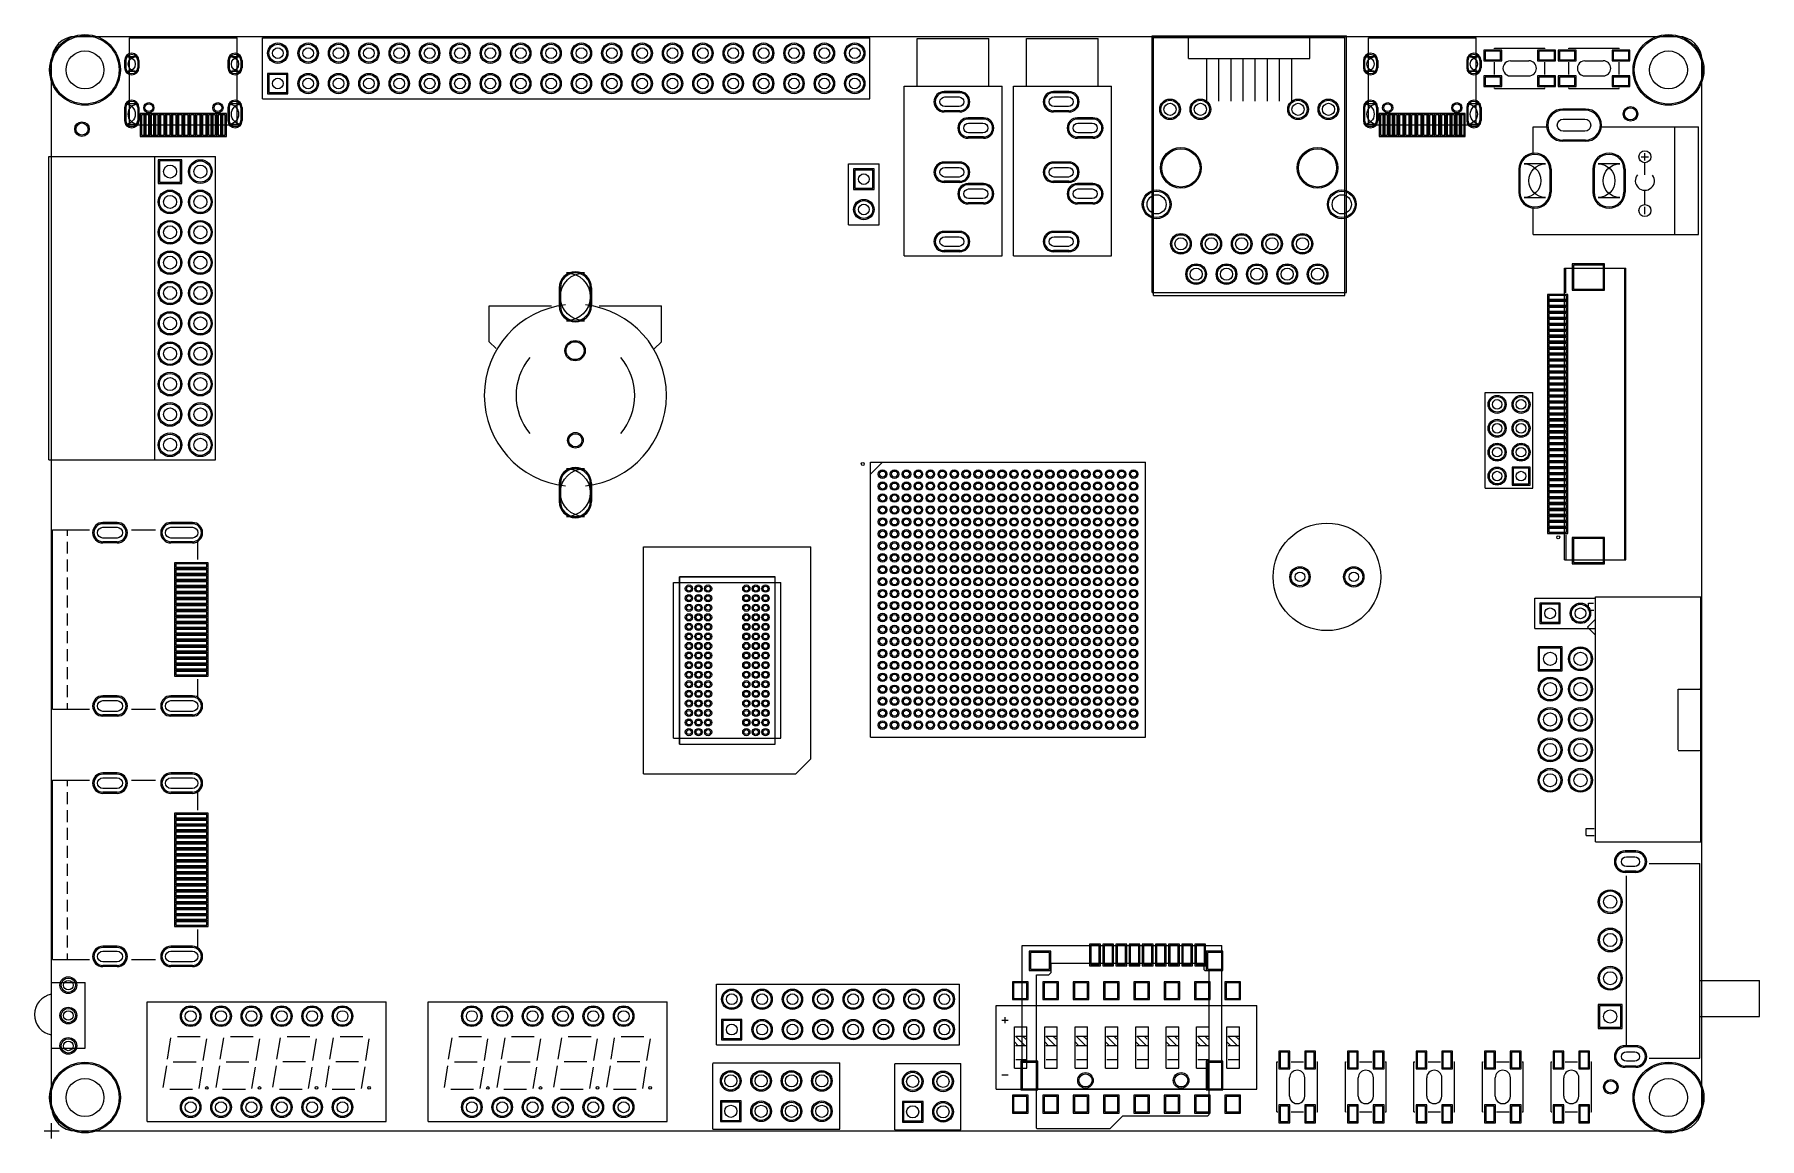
# Model space of a CAD drawing. Header units: millimetres. Extents: x -1 to 143, y -1 to 92.
import ezdxf

# ---------------------------------------------------------------- set-up
doc = ezdxf.new("R2010")
doc.units = ezdxf.units.MM
for name, color, linetype in [('BottomLayer', 5, 'Continuous'), ('BottomOverlay', 54, 'Continuous'), ('BottomPaste', 16, 'Continuous'), ('BottomSolder', 6, 'Continuous'), ('Mechanical1', 6, 'Continuous'), ('Mechanical12', 56, 'Continuous'), ('Mechanical14', 56, 'Continuous'), ('Mechanical15', 56, 'Continuous'), ('Mechanical16', 56, 'Continuous'), ('Mechanical5', 56, 'Continuous'), ('MultiLayer', 9, 'Continuous'), ('PadHoleLayer', 156, 'Continuous'), ('TopLayer', 1, 'Continuous'), ('TopOverlay', 2, 'Continuous'), ('TopPaste', 8, 'Continuous'), ('TopSolder', 216, 'Continuous')]:
    doc.layers.add(name, color=color, linetype=linetype)

msp = doc.modelspace()

# ---------------------------------------------------------------- linework, layer by layer
at = {"layer": 'BottomLayer'}
for p, q in [((6.202553, 89.55532), (6.202553, 88.955372)), ((7.202551, 89.55532), (7.202551, 88.955372)), ((14.842617, 89.55532), (14.842617, 88.955372)), ((15.842615, 89.55532), (15.842615, 88.955372)), ((109.834553, 89.55532), (109.834553, 88.955372)), ((110.834551, 89.55532), (110.834551, 88.955372)), ((118.474617, 89.55532), (118.474617, 88.955372)), ((119.474615, 89.55532), (119.474615, 88.955372)), ((18.172938, 88.380062), (18.172938, 86.879938)), ((19.673062, 88.380062), (18.172938, 88.380062)), ((19.673062, 86.879938), (19.673062, 88.380062)), ((18.172938, 86.879938), (19.673062, 86.879938)), ((75.960986, 86.856062), (74.661014, 86.856062)), ((85.104986, 86.856316), (83.805014, 86.856316)), ((6.202553, 85.625305), (6.202553, 84.525231)), ((7.202551, 85.625305), (7.202551, 84.525231)), ((14.842617, 85.625305), (14.842617, 84.525231)), ((15.842615, 85.625305), (15.842615, 84.525231)), ((75.960986, 85.355938), (74.661014, 85.355938)), ((85.104986, 85.356192), (83.805014, 85.356192)), ((109.834553, 85.625305), (109.834553, 84.525231)), ((110.834551, 85.625305), (110.834551, 84.525231)), ((118.474617, 85.625305), (118.474617, 84.525231)), ((119.474615, 85.625305), (119.474615, 84.525231)), ((128.305814, 85.395943), (126.405894, 85.395943)), ((77.960982, 84.656168), (76.66101, 84.656168)), ((87.104982, 84.656168), (85.80501, 84.656168)), ((77.960982, 83.156044), (76.66101, 83.156044)), ((87.104982, 83.156044), (85.80501, 83.156044)), ((128.305814, 82.895821), (126.405894, 82.895821)), ((9.017, 81.153), (9.017, 79.375)), ((10.795, 81.153), (9.017, 81.153)), ((10.795, 79.375), (10.795, 81.153)), ((75.960986, 80.95615), (74.661014, 80.95615)), ((85.104986, 80.95615), (83.805014, 80.95615)), ((9.017, 79.375), (10.795, 79.375)), ((67.194938, 80.379062), (67.194938, 78.878938)), ((68.695062, 80.379062), (67.194938, 80.379062)), ((68.695062, 78.878938), (68.695062, 80.379062)), ((75.960986, 79.456026), (74.661014, 79.456026)), ((85.104986, 79.456026), (83.805014, 79.456026)), ((122.828939, 80.45196), (122.828939, 78.55204)), ((125.329061, 80.45196), (125.329061, 78.55204)), ((129.028825, 80.45196), (129.028825, 78.55204)), ((131.528947, 80.45196), (131.528947, 78.55204)), ((67.194938, 78.878938), (68.695062, 78.878938)), ((77.960982, 79.156052), (76.66101, 79.156052)), ((87.104982, 79.156306), (85.80501, 79.156306)), ((77.960982, 77.655928), (76.66101, 77.655928)), ((87.104982, 77.656182), (85.80501, 77.656182)), ((75.960986, 75.15606), (74.661014, 75.15606)), ((85.104986, 75.156314), (83.805014, 75.156314)), ((75.960986, 73.655936), (74.661014, 73.655936)), ((85.104986, 73.65619), (83.805014, 73.65619)), ((122.270012, 55.434992), (122.270012, 54.13502)), ((123.569984, 55.434992), (122.270012, 55.434992)), ((123.569984, 54.13502), (123.569984, 55.434992)), ((122.270012, 54.13502), (123.569984, 54.13502)), ((5.48386, 50.798984), (4.283964, 50.798984)), ((11.783822, 50.798984), (9.983978, 50.798984)), ((5.48386, 49.29886), (4.283964, 49.29886)), ((11.783822, 49.29886), (9.983978, 49.29886)), ((124.598938, 44.057062), (124.598938, 42.556938)), ((126.099062, 44.057062), (124.598938, 44.057062)), ((126.099062, 42.556938), (126.099062, 44.057062)), ((124.598938, 42.556938), (126.099062, 42.556938)), ((124.448951, 40.397049), (124.448951, 38.596951)), ((126.249049, 40.397049), (124.448951, 40.397049)), ((126.249049, 38.596951), (126.249049, 40.397049)), ((124.448951, 38.596951), (126.249049, 38.596951)), ((5.48386, 36.29914), (4.283964, 36.29914)), ((11.783822, 36.29914), (9.983978, 36.29914)), ((5.48386, 34.799016), (4.283964, 34.799016)), ((11.783822, 34.799016), (9.983978, 34.799016)), ((5.48386, 29.843984), (4.283964, 29.843984)), ((11.783822, 29.843984), (9.983978, 29.843984)), ((5.48386, 28.34386), (4.283964, 28.34386)), ((11.783822, 28.34386), (9.983978, 28.34386)), ((132.530088, 23.322915), (131.629912, 23.322915)), ((132.530088, 21.722969), (131.629912, 21.722969)), ((5.48386, 15.34414), (4.283964, 15.34414)), ((11.783822, 15.34414), (9.983978, 15.34414)), ((81.885155, 14.92504), (81.885155, 13.524992)), ((83.485101, 14.92504), (81.885155, 14.92504)), ((83.485101, 13.524992), (83.485101, 14.92504)), ((86.935056, 15.525115), (86.935056, 13.925169)), ((87.63508, 15.525115), (86.935056, 15.525115)), ((87.63508, 13.925169), (87.63508, 15.525115)), ((88.034876, 15.525115), (88.034876, 13.925169)), ((88.7349, 15.525115), (88.034876, 15.525115)), ((88.7349, 13.925169), (88.7349, 15.525115)), ((89.13495, 15.525115), (89.13495, 13.925169)), ((89.834974, 15.525115), (89.13495, 15.525115)), ((89.834974, 13.925169), (89.834974, 15.525115)), ((90.235024, 15.525115), (90.235024, 13.925169)), ((90.935048, 15.525115), (90.235024, 15.525115)), ((90.935048, 13.925169), (90.935048, 15.525115)), ((91.335098, 15.525115), (91.335098, 13.925169)), ((92.035122, 15.525115), (91.335098, 15.525115)), ((92.035122, 13.925169), (92.035122, 15.525115)), ((92.434918, 15.525115), (92.434918, 13.925169)), ((93.134942, 15.525115), (92.434918, 15.525115)), ((93.134942, 13.925169), (93.134942, 15.525115)), ((93.534992, 15.525115), (93.534992, 13.925169)), ((94.235016, 15.525115), (93.534992, 15.525115)), ((94.235016, 13.925169), (94.235016, 15.525115)), ((94.635066, 15.525115), (94.635066, 13.925169)), ((95.33509, 15.525115), (94.635066, 15.525115)), ((95.33509, 13.925169), (95.33509, 15.525115)), ((95.734886, 15.525115), (95.734886, 13.925169)), ((96.43491, 15.525115), (95.734886, 15.525115)), ((96.43491, 13.925169), (96.43491, 15.525115)), ((96.6851, 14.92504), (96.6851, 13.524992)), ((97.884996, 14.92504), (96.6851, 14.92504)), ((97.884996, 13.524992), (97.884996, 14.92504)), ((5.48386, 13.844016), (4.283964, 13.844016)), ((11.783822, 13.844016), (9.983978, 13.844016)), ((81.885155, 13.524992), (83.485101, 13.524992)), ((86.935056, 13.925169), (87.63508, 13.925169)), ((88.034876, 13.925169), (88.7349, 13.925169)), ((89.13495, 13.925169), (89.834974, 13.925169)), ((90.235024, 13.925169), (90.935048, 13.925169)), ((91.335098, 13.925169), (92.035122, 13.925169)), ((92.434918, 13.925169), (93.134942, 13.925169)), ((93.534992, 13.925169), (94.235016, 13.925169)), ((94.635066, 13.925169), (95.33509, 13.925169)), ((95.734886, 13.925169), (96.43491, 13.925169)), ((96.6851, 13.524992), (97.884996, 13.524992)), ((129.479929, 10.473055), (129.479929, 8.672957)), ((131.280027, 10.473055), (129.479929, 10.473055)), ((131.280027, 8.672957), (131.280027, 10.473055)), ((56.145938, 9.227312), (56.145938, 7.727188)), ((57.646062, 9.227312), (56.145938, 9.227312)), ((57.646062, 7.727188), (57.646062, 9.227312)), ((129.479929, 8.672957), (131.280027, 8.672957)), ((56.145938, 7.727188), (57.646062, 7.727188)), ((132.530088, 7.022973), (131.629912, 7.022973)), ((81.185004, 5.725033), (81.185004, 3.525139)), ((82.3849, 5.725033), (81.185004, 5.725033)), ((82.3849, 3.525139), (82.3849, 5.725033)), ((96.6851, 5.725033), (96.6851, 3.525139)), ((97.884996, 5.725033), (96.6851, 5.725033)), ((97.884996, 3.525139), (97.884996, 5.725033)), ((132.530088, 5.423027), (131.629912, 5.423027)), ((81.185004, 3.525139), (82.3849, 3.525139)), ((96.6851, 3.525139), (97.884996, 3.525139)), ((56.049672, 2.405126), (56.049672, 0.881126)), ((57.573672, 2.405126), (56.049672, 2.405126)), ((57.573672, 0.881126), (57.573672, 2.405126)), ((71.269352, 2.365248), (71.269352, 0.841248)), ((72.793352, 2.365248), (71.269352, 2.365248)), ((72.793352, 0.841248), (72.793352, 2.365248)), ((56.049672, 0.881126), (57.573672, 0.881126)), ((71.269352, 0.841248), (72.793352, 0.841248))]:
    msp.add_line(p, q, dxfattribs=at)
for centre, radius in [((2.794, 88.773), 2.8575), ((18.923, 90.17), 0.750062), ((21.463, 90.17), 0.750062), ((24.003, 90.17), 0.750062), ((26.543, 90.17), 0.750062), ((29.083, 90.17), 0.750062), ((31.623, 90.17), 0.750062), ((34.163, 90.17), 0.750062), ((36.703, 90.17), 0.750062), ((39.243, 90.17), 0.750062), ((41.783, 90.17), 0.750062), ((44.323, 90.17), 0.750062), ((46.863, 90.17), 0.750062), ((49.403, 90.17), 0.750062), ((51.943, 90.17), 0.750062), ((54.483, 90.17), 0.750062), ((57.023, 90.17), 0.750062), ((59.563, 90.17), 0.750062), ((62.103, 90.17), 0.750062), ((64.643, 90.17), 0.750062), ((67.183, 90.17), 0.750062), ((135.255, 88.773), 2.8575), ((21.463, 87.63), 0.750062), ((24.003, 87.63), 0.750062), ((26.543, 87.63), 0.750062), ((29.083, 87.63), 0.750062), ((31.623, 87.63), 0.750062), ((34.163, 87.63), 0.750062), ((36.703, 87.63), 0.750062), ((39.243, 87.63), 0.750062), ((41.783, 87.63), 0.750062), ((44.323, 87.63), 0.750062), ((46.863, 87.63), 0.750062), ((49.403, 87.63), 0.750062), ((51.943, 87.63), 0.750062), ((54.483, 87.63), 0.750062), ((57.023, 87.63), 0.750062), ((59.563, 87.63), 0.750062), ((62.103, 87.63), 0.750062), ((64.643, 87.63), 0.750062), ((67.183, 87.63), 0.750062), ((8.132572, 85.605366), 0.324993), ((13.912596, 85.605366), 0.324993), ((93.556836, 85.471), 0.762), ((96.096836, 85.471), 0.762), ((104.267, 85.471), 0.762), ((106.807, 85.471), 0.762), ((111.764572, 85.605366), 0.324993), ((117.544596, 85.605366), 0.324993), ((132.08, 85.09), 0.508), ((2.54, 83.82), 0.508), ((12.446, 80.264), 0.889), ((94.466918, 80.571086), 1.6002), ((105.896918, 80.571086), 1.6002), ((9.906, 77.724), 0.889), ((12.446, 77.724), 0.889), ((92.43695, 77.521054), 1.1049), ((107.926886, 77.521054), 1.1049), ((67.945, 77.089), 0.750062), ((9.906, 75.184), 0.889), ((12.446, 75.184), 0.889), ((94.471998, 74.221086), 0.762), ((97.011998, 74.221086), 0.762), ((99.551998, 74.221086), 0.762), ((102.091998, 74.221086), 0.762), ((104.631998, 74.221086), 0.762), ((9.906, 72.644), 0.889), ((12.446, 72.644), 0.889), ((95.741998, 71.681086), 0.762), ((98.281998, 71.681086), 0.762), ((100.821998, 71.681086), 0.762), ((103.361998, 71.681086), 0.762), ((105.901998, 71.681086), 0.762), ((9.906, 70.104), 0.889), ((12.446, 70.104), 0.889), ((9.906, 67.564), 0.889), ((12.446, 67.564), 0.889), ((9.906, 65.024), 0.889), ((12.446, 65.024), 0.889), ((43.790108, 65.281556), 0.750062), ((9.906, 62.484), 0.889), ((12.446, 62.484), 0.889), ((9.906, 59.944), 0.889), ((12.446, 59.944), 0.889), ((120.920002, 60.784994), 0.649986), ((122.919998, 60.784994), 0.649986), ((120.920002, 58.784998), 0.649986), ((122.919998, 58.784998), 0.649986), ((9.906, 57.404), 0.889), ((12.446, 57.404), 0.889), ((43.815, 57.781444), 0.550037), ((120.920002, 56.785002), 0.649986), ((122.919998, 56.785002), 0.649986), ((120.920002, 54.785006), 0.649986), ((104.430068, 46.355), 0.750062), ((108.929932, 46.355), 0.750062), ((127.889, 43.307), 0.750062), ((127.889, 39.497), 0.900049), ((125.349, 36.957), 0.900049), ((127.889, 36.957), 0.900049), ((125.349, 34.417), 0.900049), ((127.889, 34.417), 0.900049), ((125.349, 31.877), 0.900049), ((127.889, 31.877), 0.900049), ((125.349, 29.337), 0.900049), ((127.889, 29.337), 0.900049), ((130.379978, 19.172936), 0.900049), ((130.379978, 15.973044), 0.900049), ((130.379978, 12.773152), 0.900049), ((1.395984, 12.192), 0.599948), ((56.896, 11.01725), 0.750062), ((59.436, 11.01725), 0.750062), ((61.976, 11.01725), 0.750062), ((64.516, 11.01725), 0.750062), ((67.056, 11.01725), 0.750062), ((69.596, 11.01725), 0.750062), ((72.136, 11.01725), 0.750062), ((74.676, 11.01725), 0.750062), ((1.395984, 9.652), 0.599948), ((11.6332, 9.6012), 0.762), ((14.1732, 9.6012), 0.762), ((16.7132, 9.6012), 0.762), ((19.2532, 9.6012), 0.762), ((21.7932, 9.6012), 0.762), ((24.3332, 9.6012), 0.762), ((35.1536, 9.6012), 0.762), ((37.6936, 9.6012), 0.762), ((40.2336, 9.6012), 0.762), ((42.7736, 9.6012), 0.762), ((45.3136, 9.6012), 0.762), ((47.8536, 9.6012), 0.762), ((59.436, 8.47725), 0.750062), ((61.976, 8.47725), 0.750062), ((64.516, 8.47725), 0.750062), ((67.056, 8.47725), 0.750062), ((69.596, 8.47725), 0.750062), ((72.136, 8.47725), 0.750062), ((74.676, 8.47725), 0.750062), ((1.395984, 7.112), 0.599948), ((2.794, 2.794), 2.8575), ((56.811672, 4.183126), 0.762), ((59.351672, 4.183126), 0.762), ((61.891672, 4.183126), 0.762), ((64.431672, 4.183126), 0.762), ((72.031352, 4.143248), 0.762), ((74.571352, 4.143248), 0.762), ((86.484968, 4.225036), 0.550037), ((94.484952, 4.225036), 0.550037), ((135.255, 2.794), 2.8575), ((130.429, 3.683), 0.508), ((11.6332, 1.9812), 0.762), ((14.1732, 1.9812), 0.762), ((16.7132, 1.9812), 0.762), ((19.2532, 1.9812), 0.762), ((21.7932, 1.9812), 0.762), ((24.3332, 1.9812), 0.762), ((35.1536, 1.9812), 0.762), ((37.6936, 1.9812), 0.762), ((40.2336, 1.9812), 0.762), ((42.7736, 1.9812), 0.762), ((45.3136, 1.9812), 0.762), ((47.8536, 1.9812), 0.762), ((59.351672, 1.643126), 0.762), ((61.891672, 1.643126), 0.762), ((64.431672, 1.643126), 0.762), ((74.571352, 1.603248), 0.762)]:
    msp.add_circle(centre, radius, dxfattribs=at)
for centre, radius, start, end in [((6.702552, 89.55532), 0.499999, 0, 180), ((15.342616, 89.55532), 0.499999, 0, 180), ((110.334552, 89.55532), 0.499999, 0, 180), ((118.974616, 89.55532), 0.499999, 0, 180), ((6.702552, 88.955372), 0.499999, 180, 0), ((15.342616, 88.955372), 0.499999, 180, 0), ((110.334552, 88.955372), 0.499999, 180, 0), ((118.974616, 88.955372), 0.499999, 180, 0), ((74.661014, 86.106), 0.750062, 90, 270), ((75.960986, 86.106), 0.750062, 270, 90), ((83.805014, 86.106254), 0.750062, 90, 270), ((85.104986, 86.106254), 0.750062, 270, 90), ((6.702552, 85.625305), 0.499999, 0, 180), ((15.342616, 85.625305), 0.499999, 0, 180), ((110.334552, 85.625305), 0.499999, 0, 180), ((118.974616, 85.625305), 0.499999, 0, 180), ((126.405894, 84.145882), 1.250061, 90, 270), ((128.305814, 84.145882), 1.250061, 270, 90), ((6.702552, 84.525231), 0.499999, 180, 0), ((15.342616, 84.525231), 0.499999, 180, 0), ((76.66101, 83.906106), 0.750062, 90, 270), ((77.960982, 83.906106), 0.750062, 270, 90), ((85.80501, 83.906106), 0.750062, 90, 270), ((87.104982, 83.906106), 0.750062, 270, 90), ((110.334552, 84.525231), 0.499999, 180, 0), ((118.974616, 84.525231), 0.499999, 180, 0), ((74.661014, 80.206088), 0.750062, 90, 270), ((75.960986, 80.206088), 0.750062, 270, 90), ((83.805014, 80.206088), 0.750062, 90, 270), ((85.104986, 80.206088), 0.750062, 270, 90), ((124.079, 80.45196), 1.250061, 0, 180), ((130.278886, 80.45196), 1.250061, 0, 180), ((76.66101, 78.40599), 0.750062, 90, 270), ((77.960982, 78.40599), 0.750062, 270, 90), ((85.80501, 78.406244), 0.750062, 90, 270), ((87.104982, 78.406244), 0.750062, 270, 90), ((124.079, 78.55204), 1.250061, 180, 0), ((130.278886, 78.55204), 1.250061, 180, 0), ((74.661014, 74.405998), 0.750062, 90, 270), ((75.960986, 74.405998), 0.750062, 270, 90), ((83.805014, 74.406252), 0.750062, 90, 270), ((85.104986, 74.406252), 0.750062, 270, 90), ((4.283964, 50.048922), 0.750062, 90, 270), ((5.48386, 50.048922), 0.750062, 270, 90), ((9.983978, 50.048922), 0.750062, 90, 270), ((11.783822, 50.048922), 0.750062, 270, 90), ((4.283964, 35.549078), 0.750062, 90, 270), ((5.48386, 35.549078), 0.750062, 270, 90), ((9.983978, 35.549078), 0.750062, 90, 270), ((11.783822, 35.549078), 0.750062, 270, 90), ((4.283964, 29.093922), 0.750062, 90, 270), ((5.48386, 29.093922), 0.750062, 270, 90), ((9.983978, 29.093922), 0.750062, 90, 270), ((11.783822, 29.093922), 0.750062, 270, 90), ((131.629912, 22.522942), 0.799973, 90, 270), ((132.530088, 22.522942), 0.799973, 270, 90), ((4.283964, 14.594078), 0.750062, 90, 270), ((5.48386, 14.594078), 0.750062, 270, 90), ((9.983978, 14.594078), 0.750062, 90, 270), ((11.783822, 14.594078), 0.750062, 270, 90), ((131.629912, 6.223), 0.799973, 90, 270), ((132.530088, 6.223), 0.799973, 270, 90)]:
    msp.add_arc(centre, radius, start, end, dxfattribs=at)
at = {"layer": 'BottomOverlay'}
for p, q in [((82.3849, 0.225044), (82.400648, 13.057886)), ((82.400648, 13.057886), (83.416648, 13.057886)), ((83.416648, 13.057886), (83.619848, 13.261086)), ((83.619848, 14.023086), (96.319848, 14.023086)), ((83.619848, 13.261086), (83.619848, 14.023086)), ((96.319848, 14.023086), (96.421448, 13.921486)), ((96.421448, 13.464286), (96.421448, 13.921486)), ((96.421448, 13.464286), (96.472248, 13.413486)), ((96.472248, 13.413486), (96.878648, 13.413486)), ((96.827848, 13.362686), (96.878648, 13.413486)), ((96.827848, 1.373886), (96.827848, 13.362686)), ((82.3849, 0.225044), (82.404712, 0.205486)), ((82.404712, 0.205486), (88.547448, 0.205486)), ((88.547448, 0.205486), (89.614248, 1.272286)), ((89.614248, 1.272286), (96.726248, 1.272286)), ((96.726248, 1.272286), (96.827848, 1.373886))]:
    msp.add_line(p, q, dxfattribs=at)
at = {"layer": 'BottomPaste'}
for p, q in [((81.885155, 14.92504), (81.885155, 13.524992)), ((83.485101, 14.92504), (81.885155, 14.92504)), ((83.485101, 13.524992), (83.485101, 14.92504)), ((86.935056, 15.525115), (86.935056, 13.925169)), ((87.63508, 15.525115), (86.935056, 15.525115)), ((87.63508, 13.925169), (87.63508, 15.525115)), ((88.034876, 15.525115), (88.034876, 13.925169)), ((88.7349, 15.525115), (88.034876, 15.525115)), ((88.7349, 13.925169), (88.7349, 15.525115)), ((89.13495, 15.525115), (89.13495, 13.925169)), ((89.834974, 15.525115), (89.13495, 15.525115)), ((89.834974, 13.925169), (89.834974, 15.525115)), ((90.235024, 15.525115), (90.235024, 13.925169)), ((90.935048, 15.525115), (90.235024, 15.525115)), ((90.935048, 13.925169), (90.935048, 15.525115)), ((91.335098, 15.525115), (91.335098, 13.925169)), ((92.035122, 15.525115), (91.335098, 15.525115)), ((92.035122, 13.925169), (92.035122, 15.525115)), ((92.434918, 15.525115), (92.434918, 13.925169)), ((93.134942, 15.525115), (92.434918, 15.525115)), ((93.134942, 13.925169), (93.134942, 15.525115)), ((93.534992, 15.525115), (93.534992, 13.925169)), ((94.235016, 15.525115), (93.534992, 15.525115)), ((94.235016, 13.925169), (94.235016, 15.525115)), ((94.635066, 15.525115), (94.635066, 13.925169)), ((95.33509, 15.525115), (94.635066, 15.525115)), ((95.33509, 13.925169), (95.33509, 15.525115)), ((95.734886, 15.525115), (95.734886, 13.925169)), ((96.43491, 15.525115), (95.734886, 15.525115)), ((96.43491, 13.925169), (96.43491, 15.525115)), ((96.6851, 14.92504), (96.6851, 13.524992)), ((97.884996, 14.92504), (96.6851, 14.92504)), ((97.884996, 13.524992), (97.884996, 14.92504)), ((81.885155, 13.524992), (83.485101, 13.524992)), ((86.935056, 13.925169), (87.63508, 13.925169)), ((88.034876, 13.925169), (88.7349, 13.925169)), ((89.13495, 13.925169), (89.834974, 13.925169)), ((90.235024, 13.925169), (90.935048, 13.925169)), ((91.335098, 13.925169), (92.035122, 13.925169)), ((92.434918, 13.925169), (93.134942, 13.925169)), ((93.534992, 13.925169), (94.235016, 13.925169)), ((94.635066, 13.925169), (95.33509, 13.925169)), ((95.734886, 13.925169), (96.43491, 13.925169)), ((96.6851, 13.524992), (97.884996, 13.524992)), ((81.185004, 5.725033), (81.185004, 3.525139)), ((82.3849, 5.725033), (81.185004, 5.725033)), ((82.3849, 3.525139), (82.3849, 5.725033)), ((96.6851, 5.725033), (96.6851, 3.525139)), ((97.884996, 5.725033), (96.6851, 5.725033)), ((97.884996, 3.525139), (97.884996, 5.725033)), ((81.185004, 3.525139), (82.3849, 3.525139)), ((96.6851, 3.525139), (97.884996, 3.525139))]:
    msp.add_line(p, q, dxfattribs=at)
at = {"layer": 'BottomSolder'}
for p, q in [((6.100953, 89.55532), (6.100953, 88.955372)), ((7.304151, 89.55532), (7.304151, 88.955372)), ((14.741017, 89.55532), (14.741017, 88.955372)), ((15.944215, 89.55532), (15.944215, 88.955372)), ((109.732953, 89.55532), (109.732953, 88.955372)), ((110.936151, 89.55532), (110.936151, 88.955372)), ((118.373017, 89.55532), (118.373017, 88.955372)), ((119.576215, 89.55532), (119.576215, 88.955372)), ((18.071338, 88.481662), (18.071338, 86.778338)), ((19.774662, 88.481662), (18.071338, 88.481662)), ((19.774662, 86.778338), (19.774662, 88.481662)), ((18.071338, 86.778338), (19.774662, 86.778338)), ((75.960986, 86.957662), (74.661014, 86.957662)), ((85.104986, 86.957916), (83.805014, 86.957916)), ((6.100953, 85.625305), (6.100953, 84.525231)), ((7.304151, 85.625305), (7.304151, 84.525231)), ((14.741017, 85.625305), (14.741017, 84.525231)), ((15.944215, 85.625305), (15.944215, 84.525231)), ((75.960986, 85.254338), (74.661014, 85.254338)), ((85.104986, 85.254592), (83.805014, 85.254592)), ((109.732953, 85.625305), (109.732953, 84.525231)), ((110.936151, 85.625305), (110.936151, 84.525231)), ((118.373017, 85.625305), (118.373017, 84.525231)), ((119.576215, 85.625305), (119.576215, 84.525231)), ((128.305814, 85.497543), (126.405894, 85.497543)), ((77.960982, 84.757768), (76.66101, 84.757768)), ((87.104982, 84.757768), (85.80501, 84.757768)), ((77.960982, 83.054444), (76.66101, 83.054444)), ((87.104982, 83.054444), (85.80501, 83.054444)), ((128.305814, 82.794221), (126.405894, 82.794221)), ((8.9154, 81.2546), (8.9154, 79.2734)), ((10.8966, 81.2546), (8.9154, 81.2546)), ((10.8966, 79.2734), (10.8966, 81.2546)), ((75.960986, 81.05775), (74.661014, 81.05775)), ((85.104986, 81.05775), (83.805014, 81.05775)), ((67.093338, 80.480662), (67.093338, 78.777338)), ((68.796662, 80.480662), (67.093338, 80.480662)), ((68.796662, 78.777338), (68.796662, 80.480662)), ((122.727339, 80.45196), (122.727339, 78.55204)), ((125.430661, 80.45196), (125.430661, 78.55204)), ((128.927225, 80.45196), (128.927225, 78.55204)), ((131.630547, 80.45196), (131.630547, 78.55204)), ((8.9154, 79.2734), (10.8966, 79.2734)), ((67.093338, 78.777338), (68.796662, 78.777338)), ((75.960986, 79.354426), (74.661014, 79.354426)), ((77.960982, 79.257652), (76.66101, 79.257652)), ((85.104986, 79.354426), (83.805014, 79.354426)), ((87.104982, 79.257906), (85.80501, 79.257906)), ((77.960982, 77.554328), (76.66101, 77.554328)), ((87.104982, 77.554582), (85.80501, 77.554582)), ((75.960986, 75.25766), (74.661014, 75.25766)), ((85.104986, 75.257914), (83.805014, 75.257914)), ((75.960986, 73.554336), (74.661014, 73.554336)), ((85.104986, 73.55459), (83.805014, 73.55459)), ((122.168412, 55.536592), (122.168412, 54.03342)), ((123.671584, 55.536592), (122.168412, 55.536592)), ((123.671584, 54.03342), (123.671584, 55.536592)), ((122.168412, 54.03342), (123.671584, 54.03342)), ((5.48386, 50.900584), (4.283964, 50.900584)), ((11.783822, 50.900584), (9.983978, 50.900584)), ((5.48386, 49.19726), (4.283964, 49.19726)), ((11.783822, 49.19726), (9.983978, 49.19726)), ((124.497338, 44.158662), (124.497338, 42.455338)), ((126.200662, 44.158662), (124.497338, 44.158662)), ((126.200662, 42.455338), (126.200662, 44.158662)), ((124.497338, 42.455338), (126.200662, 42.455338)), ((124.347351, 40.498649), (124.347351, 38.495351)), ((126.350649, 40.498649), (124.347351, 40.498649)), ((126.350649, 38.495351), (126.350649, 40.498649)), ((124.347351, 38.495351), (126.350649, 38.495351)), ((5.48386, 36.40074), (4.283964, 36.40074)), ((11.783822, 36.40074), (9.983978, 36.40074)), ((5.48386, 34.697416), (4.283964, 34.697416)), ((11.783822, 34.697416), (9.983978, 34.697416)), ((5.48386, 29.945584), (4.283964, 29.945584)), ((11.783822, 29.945584), (9.983978, 29.945584)), ((5.48386, 28.24226), (4.283964, 28.24226)), ((11.783822, 28.24226), (9.983978, 28.24226)), ((132.530088, 23.424515), (131.629912, 23.424515)), ((132.530088, 21.621369), (131.629912, 21.621369)), ((5.48386, 15.44574), (4.283964, 15.44574)), ((11.783822, 15.44574), (9.983978, 15.44574)), ((81.783555, 15.02664), (81.783555, 13.423392)), ((83.586701, 15.02664), (81.783555, 15.02664)), ((83.586701, 13.423392), (83.586701, 15.02664)), ((86.833456, 15.626715), (86.833456, 13.823569)), ((87.73668, 15.626715), (86.833456, 15.626715)), ((87.73668, 13.823569), (87.73668, 15.626715)), ((87.933276, 15.626715), (87.933276, 13.823569)), ((88.8365, 15.626715), (87.933276, 15.626715)), ((88.8365, 13.823569), (88.8365, 15.626715)), ((89.03335, 15.626715), (89.03335, 13.823569)), ((89.936574, 15.626715), (89.03335, 15.626715)), ((89.936574, 13.823569), (89.936574, 15.626715)), ((90.133424, 15.626715), (90.133424, 13.823569)), ((91.036648, 15.626715), (90.133424, 15.626715)), ((91.036648, 13.823569), (91.036648, 15.626715)), ((91.233498, 15.626715), (91.233498, 13.823569)), ((92.136722, 15.626715), (91.233498, 15.626715)), ((92.136722, 13.823569), (92.136722, 15.626715)), ((92.333318, 15.626715), (92.333318, 13.823569)), ((93.236542, 15.626715), (92.333318, 15.626715)), ((93.236542, 13.823569), (93.236542, 15.626715)), ((93.433392, 15.626715), (93.433392, 13.823569)), ((94.336616, 15.626715), (93.433392, 15.626715)), ((94.336616, 13.823569), (94.336616, 15.626715)), ((94.533466, 15.626715), (94.533466, 13.823569)), ((95.43669, 15.626715), (94.533466, 15.626715)), ((95.43669, 13.823569), (95.43669, 15.626715)), ((95.633286, 15.626715), (95.633286, 13.823569)), ((96.53651, 15.626715), (95.633286, 15.626715)), ((96.53651, 13.823569), (96.53651, 15.626715)), ((96.5835, 15.02664), (96.5835, 13.423392)), ((97.986596, 15.02664), (96.5835, 15.02664)), ((97.986596, 13.423392), (97.986596, 15.02664)), ((5.48386, 13.742416), (4.283964, 13.742416)), ((11.783822, 13.742416), (9.983978, 13.742416)), ((81.783555, 13.423392), (83.586701, 13.423392)), ((86.833456, 13.823569), (87.73668, 13.823569)), ((87.933276, 13.823569), (88.8365, 13.823569)), ((89.03335, 13.823569), (89.936574, 13.823569)), ((90.133424, 13.823569), (91.036648, 13.823569)), ((91.233498, 13.823569), (92.136722, 13.823569)), ((92.333318, 13.823569), (93.236542, 13.823569)), ((93.433392, 13.823569), (94.336616, 13.823569)), ((94.533466, 13.823569), (95.43669, 13.823569)), ((95.633286, 13.823569), (96.53651, 13.823569)), ((96.5835, 13.423392), (97.986596, 13.423392)), ((129.378329, 10.574655), (129.378329, 8.571357)), ((131.381627, 10.574655), (129.378329, 10.574655)), ((131.381627, 8.571357), (131.381627, 10.574655)), ((56.044338, 9.328912), (56.044338, 7.625588)), ((57.747662, 9.328912), (56.044338, 9.328912)), ((57.747662, 7.625588), (57.747662, 9.328912)), ((56.044338, 7.625588), (57.747662, 7.625588)), ((129.378329, 8.571357), (131.381627, 8.571357)), ((81.083404, 5.826633), (81.083404, 3.423539)), ((82.4865, 5.826633), (81.083404, 5.826633)), ((82.4865, 3.423539), (82.4865, 5.826633)), ((96.5835, 5.826633), (96.5835, 3.423539)), ((97.986596, 5.826633), (96.5835, 5.826633)), ((97.986596, 3.423539), (97.986596, 5.826633)), ((132.530088, 7.124573), (131.629912, 7.124573)), ((132.530088, 5.321427), (131.629912, 5.321427)), ((81.083404, 3.423539), (82.4865, 3.423539)), ((96.5835, 3.423539), (97.986596, 3.423539)), ((55.948072, 2.506726), (55.948072, 0.779526)), ((57.675272, 2.506726), (55.948072, 2.506726)), ((57.675272, 0.779526), (57.675272, 2.506726)), ((71.167752, 2.466848), (71.167752, 0.739648)), ((72.894952, 2.466848), (71.167752, 2.466848)), ((72.894952, 0.739648), (72.894952, 2.466848)), ((55.948072, 0.779526), (57.675272, 0.779526)), ((71.167752, 0.739648), (72.894952, 0.739648))]:
    msp.add_line(p, q, dxfattribs=at)
for centre, radius in [((2.794, 88.773), 2.9591), ((18.923, 90.17), 0.851662), ((21.463, 90.17), 0.851662), ((24.003, 90.17), 0.851662), ((26.543, 90.17), 0.851662), ((29.083, 90.17), 0.851662), ((31.623, 90.17), 0.851662), ((34.163, 90.17), 0.851662), ((36.703, 90.17), 0.851662), ((39.243, 90.17), 0.851662), ((41.783, 90.17), 0.851662), ((44.323, 90.17), 0.851662), ((46.863, 90.17), 0.851662), ((49.403, 90.17), 0.851662), ((51.943, 90.17), 0.851662), ((54.483, 90.17), 0.851662), ((57.023, 90.17), 0.851662), ((59.563, 90.17), 0.851662), ((62.103, 90.17), 0.851662), ((64.643, 90.17), 0.851662), ((67.183, 90.17), 0.851662), ((135.255, 88.773), 2.9591), ((21.463, 87.63), 0.851662), ((24.003, 87.63), 0.851662), ((26.543, 87.63), 0.851662), ((29.083, 87.63), 0.851662), ((31.623, 87.63), 0.851662), ((34.163, 87.63), 0.851662), ((36.703, 87.63), 0.851662), ((39.243, 87.63), 0.851662), ((41.783, 87.63), 0.851662), ((44.323, 87.63), 0.851662), ((46.863, 87.63), 0.851662), ((49.403, 87.63), 0.851662), ((51.943, 87.63), 0.851662), ((54.483, 87.63), 0.851662), ((57.023, 87.63), 0.851662), ((59.563, 87.63), 0.851662), ((62.103, 87.63), 0.851662), ((64.643, 87.63), 0.851662), ((67.183, 87.63), 0.851662), ((8.132572, 85.605366), 0.426593), ((13.912596, 85.605366), 0.426593), ((93.556836, 85.471), 0.8636), ((96.096836, 85.471), 0.8636), ((104.267, 85.471), 0.8636), ((106.807, 85.471), 0.8636), ((111.764572, 85.605366), 0.426593), ((117.544596, 85.605366), 0.426593), ((132.08, 85.09), 0.6096), ((2.54, 83.82), 0.6096), ((94.466918, 80.571086), 1.7018), ((105.896918, 80.571086), 1.7018), ((12.446, 80.264), 0.9906), ((9.906, 77.724), 0.9906), ((12.446, 77.724), 0.9906), ((67.945, 77.089), 0.851662), ((92.43695, 77.521054), 1.2065), ((107.926886, 77.521054), 1.2065), ((9.906, 75.184), 0.9906), ((12.446, 75.184), 0.9906), ((94.471998, 74.221086), 0.8636), ((97.011998, 74.221086), 0.8636), ((99.551998, 74.221086), 0.8636), ((102.091998, 74.221086), 0.8636), ((104.631998, 74.221086), 0.8636), ((9.906, 72.644), 0.9906), ((12.446, 72.644), 0.9906), ((95.741998, 71.681086), 0.8636), ((98.281998, 71.681086), 0.8636), ((100.821998, 71.681086), 0.8636), ((103.361998, 71.681086), 0.8636), ((105.901998, 71.681086), 0.8636), ((9.906, 70.104), 0.9906), ((12.446, 70.104), 0.9906), ((9.906, 67.564), 0.9906), ((12.446, 67.564), 0.9906), ((9.906, 65.024), 0.9906), ((12.446, 65.024), 0.9906), ((43.790108, 65.281556), 0.851662), ((9.906, 62.484), 0.9906), ((12.446, 62.484), 0.9906), ((9.906, 59.944), 0.9906), ((12.446, 59.944), 0.9906), ((120.920002, 60.784994), 0.751586), ((122.919998, 60.784994), 0.751586), ((120.920002, 58.784998), 0.751586), ((122.919998, 58.784998), 0.751586), ((9.906, 57.404), 0.9906), ((12.446, 57.404), 0.9906), ((43.815, 57.781444), 0.651637), ((120.920002, 56.785002), 0.751586), ((122.919998, 56.785002), 0.751586), ((120.920002, 54.785006), 0.751586), ((104.430068, 46.355), 0.851662), ((108.929932, 46.355), 0.851662), ((127.889, 43.307), 0.851662), ((127.889, 39.497), 1.001649), ((125.349, 36.957), 1.001649), ((127.889, 36.957), 1.001649), ((125.349, 34.417), 1.001649), ((127.889, 34.417), 1.001649), ((125.349, 31.877), 1.001649), ((127.889, 31.877), 1.001649), ((125.349, 29.337), 1.001649), ((127.889, 29.337), 1.001649), ((130.379978, 19.172936), 1.001649), ((130.379978, 15.973044), 1.001649), ((130.379978, 12.773152), 1.001649), ((1.395984, 12.192), 0.701548), ((56.896, 11.01725), 0.851662), ((59.436, 11.01725), 0.851662), ((61.976, 11.01725), 0.851662), ((64.516, 11.01725), 0.851662), ((67.056, 11.01725), 0.851662), ((69.596, 11.01725), 0.851662), ((72.136, 11.01725), 0.851662), ((74.676, 11.01725), 0.851662), ((1.395984, 9.652), 0.701548), ((11.6332, 9.6012), 0.8636), ((14.1732, 9.6012), 0.8636), ((16.7132, 9.6012), 0.8636), ((19.2532, 9.6012), 0.8636), ((21.7932, 9.6012), 0.8636), ((24.3332, 9.6012), 0.8636), ((35.1536, 9.6012), 0.8636), ((37.6936, 9.6012), 0.8636), ((40.2336, 9.6012), 0.8636), ((42.7736, 9.6012), 0.8636), ((45.3136, 9.6012), 0.8636), ((47.8536, 9.6012), 0.8636), ((59.436, 8.47725), 0.851662), ((61.976, 8.47725), 0.851662), ((64.516, 8.47725), 0.851662), ((67.056, 8.47725), 0.851662), ((69.596, 8.47725), 0.851662), ((72.136, 8.47725), 0.851662), ((74.676, 8.47725), 0.851662), ((1.395984, 7.112), 0.701548), ((2.794, 2.794), 2.9591), ((56.811672, 4.183126), 0.8636), ((59.351672, 4.183126), 0.8636), ((61.891672, 4.183126), 0.8636), ((64.431672, 4.183126), 0.8636), ((72.031352, 4.143248), 0.8636), ((74.571352, 4.143248), 0.8636), ((86.484968, 4.225036), 0.651637), ((94.484952, 4.225036), 0.651637), ((135.255, 2.794), 2.9591), ((130.429, 3.683), 0.6096), ((11.6332, 1.9812), 0.8636), ((14.1732, 1.9812), 0.8636), ((16.7132, 1.9812), 0.8636), ((19.2532, 1.9812), 0.8636), ((21.7932, 1.9812), 0.8636), ((24.3332, 1.9812), 0.8636), ((35.1536, 1.9812), 0.8636), ((37.6936, 1.9812), 0.8636), ((40.2336, 1.9812), 0.8636), ((42.7736, 1.9812), 0.8636), ((45.3136, 1.9812), 0.8636), ((47.8536, 1.9812), 0.8636), ((59.351672, 1.643126), 0.8636), ((61.891672, 1.643126), 0.8636), ((64.431672, 1.643126), 0.8636), ((74.571352, 1.603248), 0.8636)]:
    msp.add_circle(centre, radius, dxfattribs=at)
for centre, radius, start, end in [((6.702552, 89.55532), 0.601599, 0, 180), ((15.342616, 89.55532), 0.601599, 0, 180), ((110.334552, 89.55532), 0.601599, 0, 180), ((118.974616, 89.55532), 0.601599, 0, 180), ((6.702552, 88.955372), 0.601599, 180, 0), ((15.342616, 88.955372), 0.601599, 180, 0), ((110.334552, 88.955372), 0.601599, 180, 0), ((118.974616, 88.955372), 0.601599, 180, 0), ((74.661014, 86.106), 0.851662, 90, 270), ((75.960986, 86.106), 0.851662, 270, 90), ((83.805014, 86.106254), 0.851662, 90, 270), ((85.104986, 86.106254), 0.851662, 270, 90), ((6.702552, 85.625305), 0.601599, 0, 180), ((15.342616, 85.625305), 0.601599, 0, 180), ((110.334552, 85.625305), 0.601599, 0, 180), ((118.974616, 85.625305), 0.601599, 0, 180), ((126.405894, 84.145882), 1.351661, 90, 270), ((128.305814, 84.145882), 1.351661, 270, 90), ((6.702552, 84.525231), 0.601599, 180, 0), ((15.342616, 84.525231), 0.601599, 180, 0), ((76.66101, 83.906106), 0.851662, 90, 270), ((77.960982, 83.906106), 0.851662, 270, 90), ((85.80501, 83.906106), 0.851662, 90, 270), ((87.104982, 83.906106), 0.851662, 270, 90), ((110.334552, 84.525231), 0.601599, 180, 0), ((118.974616, 84.525231), 0.601599, 180, 0), ((74.661014, 80.206088), 0.851662, 90, 270), ((75.960986, 80.206088), 0.851662, 270, 90), ((83.805014, 80.206088), 0.851662, 90, 270), ((85.104986, 80.206088), 0.851662, 270, 90), ((124.079, 80.45196), 1.351661, 0, 180), ((130.278886, 80.45196), 1.351661, 0, 180), ((76.66101, 78.40599), 0.851662, 90, 270), ((77.960982, 78.40599), 0.851662, 270, 90), ((85.80501, 78.406244), 0.851662, 90, 270), ((87.104982, 78.406244), 0.851662, 270, 90), ((124.079, 78.55204), 1.351661, 180, 0), ((130.278886, 78.55204), 1.351661, 180, 0), ((74.661014, 74.405998), 0.851662, 90, 270), ((75.960986, 74.405998), 0.851662, 270, 90), ((83.805014, 74.406252), 0.851662, 90, 270), ((85.104986, 74.406252), 0.851662, 270, 90), ((4.283964, 50.048922), 0.851662, 90, 270), ((5.48386, 50.048922), 0.851662, 270, 90), ((9.983978, 50.048922), 0.851662, 90, 270), ((11.783822, 50.048922), 0.851662, 270, 90), ((4.283964, 35.549078), 0.851662, 90, 270), ((5.48386, 35.549078), 0.851662, 270, 90), ((9.983978, 35.549078), 0.851662, 90, 270), ((11.783822, 35.549078), 0.851662, 270, 90), ((4.283964, 29.093922), 0.851662, 90, 270), ((5.48386, 29.093922), 0.851662, 270, 90), ((9.983978, 29.093922), 0.851662, 90, 270), ((11.783822, 29.093922), 0.851662, 270, 90), ((131.629912, 22.522942), 0.901573, 90, 270), ((132.530088, 22.522942), 0.901573, 270, 90), ((4.283964, 14.594078), 0.851662, 90, 270), ((5.48386, 14.594078), 0.851662, 270, 90), ((9.983978, 14.594078), 0.851662, 90, 270), ((11.783822, 14.594078), 0.851662, 270, 90), ((131.629912, 6.223), 0.901573, 90, 270), ((132.530088, 6.223), 0.901573, 270, 90)]:
    msp.add_arc(centre, radius, start, end, dxfattribs=at)
at = {"layer": 'Mechanical1'}
for p, q in [((1.999996, 91.567), (136.049004, 91.567)), ((0, 1.999996), (0, 89.567004)), ((138.049, 1.999996), (138.049, 89.567004)), ((138.049, 1.999996), (138.049, 89.567004)), ((1.999996, 0), (136.049004, 0))]:
    msp.add_line(p, q, dxfattribs=at)
for centre, start, end in [((1.999996, 89.567004), 90, 180), ((136.049004, 89.567004), 0, 90), ((1.999996, 1.999996), 180, 270), ((136.049004, 1.999996), 270, 0)]:
    msp.add_arc(centre, 1.999996, start, end, dxfattribs=at)
at = {"layer": 'Mechanical12'}
for p, q in [((-0.635, 0), (0.635, 0)), ((0, -0.635), (0, 0.635))]:
    msp.add_line(p, q, dxfattribs=at)
at = {"layer": 'Mechanical14'}
for p, q in [((92.053918, 86.159086), (92.053918, 91.620086)), ((92.053918, 91.620086), (108.309918, 91.620086)), ((108.309918, 86.159086), (108.309918, 91.620086)), ((92.053918, 70.157086), (92.053918, 86.159086)), ((108.309918, 70.157086), (108.309918, 86.159086)), ((92.053918, 70.157086), (108.309918, 70.157086)), ((52.515008, 32.370014), (52.515008, 46.369986)), ((52.515008, 46.369986), (60.514992, 46.369986)), ((60.514992, 32.370014), (60.514992, 46.369986)), ((52.515008, 32.370014), (60.514992, 32.370014))]:
    msp.add_line(p, q, dxfattribs=at)
at = {"layer": 'Mechanical15'}
for p, q in [((126.563374, 72.19061), (131.683252, 72.19061)), ((126.563374, 47.790608), (126.563374, 72.19061)), ((131.683252, 47.790608), (131.683252, 72.19061)), ((126.563374, 47.790608), (131.683252, 47.790608))]:
    msp.add_line(p, q, dxfattribs=at)
at = {"layer": 'Mechanical16'}
for p, q in [((81.185004, 3.525012), (81.185004, 15.524988)), ((81.185004, 15.524988), (97.884996, 15.524988)), ((97.884996, 3.525012), (97.884996, 15.524988)), ((81.185004, 3.525012), (97.884996, 3.525012))]:
    msp.add_line(p, q, dxfattribs=at)
at = {"layer": 'Mechanical5'}
for p, q in [((60.514992, 46.369986), (52.515008, 46.369986)), ((52.515008, 46.369986), (52.515008, 32.370014)), ((60.514992, 46.369986), (60.514992, 46.369986)), ((60.514992, 32.370014), (60.514992, 46.369986)), ((52.515008, 32.370014), (60.514992, 32.370014))]:
    msp.add_line(p, q, dxfattribs=at)
at = {"layer": 'MultiLayer'}
for centre in [(93.556836, 85.471), (96.096836, 85.471), (104.267, 85.471), (106.807, 85.471), (94.471998, 74.221086), (97.011998, 74.221086), (99.551998, 74.221086), (102.091998, 74.221086), (104.631998, 74.221086), (95.741998, 71.681086), (98.281998, 71.681086), (100.821998, 71.681086), (103.361998, 71.681086), (105.901998, 71.681086), (11.6332, 9.6012), (14.1732, 9.6012), (16.7132, 9.6012), (19.2532, 9.6012), (21.7932, 9.6012), (24.3332, 9.6012), (35.1536, 9.6012), (37.6936, 9.6012), (40.2336, 9.6012), (42.7736, 9.6012), (45.3136, 9.6012), (47.8536, 9.6012), (56.811672, 4.183126), (59.351672, 4.183126), (61.891672, 4.183126), (64.431672, 4.183126), (72.031352, 4.143248), (74.571352, 4.143248), (11.6332, 1.9812), (14.1732, 1.9812), (16.7132, 1.9812), (19.2532, 1.9812), (21.7932, 1.9812), (24.3332, 1.9812), (35.1536, 1.9812), (37.6936, 1.9812), (40.2336, 1.9812), (42.7736, 1.9812), (45.3136, 1.9812), (47.8536, 1.9812), (59.351672, 1.643126), (61.891672, 1.643126), (64.431672, 1.643126), (74.571352, 1.603248)]:
    msp.add_circle(centre, 0.762, dxfattribs=at)
at = {"layer": 'PadHoleLayer'}
for points in [[(7.002526, 89.855294), (6.402578, 89.855294, -1), (6.402578, 88.655398), (7.002526, 88.655398, -1)], [(15.64259, 89.855294), (15.042642, 89.855294, -1), (15.042642, 88.655398), (15.64259, 88.655398, -1)], [(110.634526, 89.855294), (110.034578, 89.855294, -1), (110.034578, 88.655398), (110.634526, 88.655398, -1)], [(119.27459, 89.855294), (118.674642, 89.855294, -1), (118.674642, 88.655398), (119.27459, 88.655398, -1)], [(7.252589, 85.925279), (6.152515, 85.925279, -1), (6.152515, 84.225257), (7.252589, 84.225257, -1)], [(15.892653, 85.925279), (14.792579, 85.925279, -1), (14.792579, 84.225257), (15.892653, 84.225257, -1)], [(74.711052, 86.50605), (75.910948, 86.50605, -1), (75.910948, 85.70595), (74.711052, 85.70595, -1)], [(83.855052, 86.506304), (85.054948, 86.506304, -1), (85.054948, 85.706204), (83.855052, 85.706204, -1)], [(110.884589, 85.925279), (109.784515, 85.925279, -1), (109.784515, 84.225257), (110.884589, 84.225257, -1)], [(119.524653, 85.925279), (118.424579, 85.925279, -1), (118.424579, 84.225257), (119.524653, 84.225257, -1)], [(76.711048, 84.306156), (77.910944, 84.306156, -1), (77.910944, 83.506056), (76.711048, 83.506056, -1)], [(85.855048, 84.306156), (87.054944, 84.306156, -1), (87.054944, 83.506056), (85.855048, 83.506056, -1)], [(126.455805, 84.645881), (128.255903, 84.645881, -1), (128.255903, 83.645883), (126.455805, 83.645883, -1)], [(124.979049, 80.902048), (123.178951, 80.902048, -1), (123.178951, 78.101952), (124.979049, 78.101952, -1)], [(131.178935, 80.902048), (129.378837, 80.902048, -1), (129.378837, 78.101952), (131.178935, 78.101952, -1)], [(74.711052, 80.606138), (75.910948, 80.606138, -1), (75.910948, 79.806038), (74.711052, 79.806038, -1)], [(83.855052, 80.606138), (85.054948, 80.606138, -1), (85.054948, 79.806038), (83.855052, 79.806038, -1)], [(76.711048, 78.80604), (77.910944, 78.80604, -1), (77.910944, 78.00594), (76.711048, 78.00594, -1)], [(85.855048, 78.806294), (87.054944, 78.806294, -1), (87.054944, 78.006194), (85.855048, 78.006194, -1)], [(74.711052, 74.806048), (75.910948, 74.806048, -1), (75.910948, 74.005948), (74.711052, 74.005948, -1)], [(83.855052, 74.806302), (85.054948, 74.806302, -1), (85.054948, 74.006202), (83.855052, 74.006202, -1)], [(44.564935, 71.786496), (43.065065, 71.786496, -1), (43.065065, 67.786504), (44.564935, 67.786504, -1)], [(44.564935, 55.403496), (43.065065, 55.403496, -1), (43.065065, 51.403504), (44.564935, 51.403504, -1)], [(4.283837, 50.498883), (5.483987, 50.498883, -1), (5.483987, 49.598961), (4.283837, 49.598961, -1)], [(9.983851, 50.498883), (11.783949, 50.498883, -1), (11.783949, 49.598961), (9.983851, 49.598961, -1)], [(4.283837, 35.999039), (5.483987, 35.999039, -1), (5.483987, 35.099117), (4.283837, 35.099117, -1)], [(9.983851, 35.999039), (11.783949, 35.999039, -1), (11.783949, 35.099117), (9.983851, 35.099117, -1)], [(4.283837, 29.543883), (5.483987, 29.543883, -1), (5.483987, 28.643961), (4.283837, 28.643961, -1)], [(9.983851, 29.543883), (11.783949, 29.543883, -1), (11.783949, 28.643961), (9.983851, 28.643961, -1)], [(131.729988, 22.922992), (132.430012, 22.922992, -1), (132.430012, 22.122892), (131.729988, 22.122892, -1)], [(4.283837, 15.044039), (5.483987, 15.044039, -1), (5.483987, 14.144117), (4.283837, 14.144117, -1)], [(9.983851, 15.044039), (11.783949, 15.044039, -1), (11.783949, 14.144117), (9.983851, 14.144117, -1)], [(131.729988, 6.62305), (132.430012, 6.62305, -1), (132.430012, 5.82295), (131.729988, 5.82295, -1)]]:
    msp.add_lwpolyline(points, format="xyb", close=True, dxfattribs=at)
for centre, radius in [((2.794, 88.773), 1.5875), ((18.923, 90.17), 0.449961), ((21.463, 90.17), 0.449961), ((24.003, 90.17), 0.449961), ((26.543, 90.17), 0.449961), ((29.083, 90.17), 0.449961), ((31.623, 90.17), 0.449961), ((34.163, 90.17), 0.449961), ((36.703, 90.17), 0.449961), ((39.243, 90.17), 0.449961), ((41.783, 90.17), 0.449961), ((44.323, 90.17), 0.449961), ((46.863, 90.17), 0.449961), ((49.403, 90.17), 0.449961), ((51.943, 90.17), 0.449961), ((54.483, 90.17), 0.449961), ((57.023, 90.17), 0.449961), ((59.563, 90.17), 0.449961), ((62.103, 90.17), 0.449961), ((64.643, 90.17), 0.449961), ((67.183, 90.17), 0.449961), ((135.255, 88.773), 1.5875), ((18.923, 87.63), 0.449961), ((21.463, 87.63), 0.449961), ((24.003, 87.63), 0.449961), ((26.543, 87.63), 0.449961), ((29.083, 87.63), 0.449961), ((31.623, 87.63), 0.449961), ((34.163, 87.63), 0.449961), ((36.703, 87.63), 0.449961), ((39.243, 87.63), 0.449961), ((41.783, 87.63), 0.449961), ((44.323, 87.63), 0.449961), ((46.863, 87.63), 0.449961), ((49.403, 87.63), 0.449961), ((51.943, 87.63), 0.449961), ((54.483, 87.63), 0.449961), ((57.023, 87.63), 0.449961), ((59.563, 87.63), 0.449961), ((62.103, 87.63), 0.449961), ((64.643, 87.63), 0.449961), ((67.183, 87.63), 0.449961), ((8.132572, 85.605366), 0.324993), ((13.912596, 85.605366), 0.324993), ((93.556836, 85.471), 0.508), ((96.096836, 85.471), 0.508), ((104.267, 85.471), 0.508), ((106.807, 85.471), 0.508), ((111.764572, 85.605366), 0.324993), ((117.544596, 85.605366), 0.324993), ((9.906, 80.264), 0.5461), ((12.446, 80.264), 0.5461), ((94.466918, 80.571086), 1.6002), ((105.896918, 80.571086), 1.6002), ((67.945, 79.629), 0.449961), ((9.906, 77.724), 0.5461), ((12.446, 77.724), 0.5461), ((92.43695, 77.521054), 0.8001), ((107.926886, 77.521054), 0.8001), ((67.945, 77.089), 0.449961), ((9.906, 75.184), 0.5461), ((12.446, 75.184), 0.5461), ((94.471998, 74.221086), 0.508), ((97.011998, 74.221086), 0.508), ((99.551998, 74.221086), 0.508), ((102.091998, 74.221086), 0.508), ((104.631998, 74.221086), 0.508), ((9.906, 72.644), 0.5461), ((12.446, 72.644), 0.5461), ((95.741998, 71.681086), 0.508), ((98.281998, 71.681086), 0.508), ((100.821998, 71.681086), 0.508), ((103.361998, 71.681086), 0.508), ((105.901998, 71.681086), 0.508), ((9.906, 70.104), 0.5461), ((12.446, 70.104), 0.5461), ((9.906, 67.564), 0.5461), ((12.446, 67.564), 0.5461), ((9.906, 65.024), 0.5461), ((12.446, 65.024), 0.5461), ((43.790108, 65.281556), 0.750062), ((9.906, 62.484), 0.5461), ((12.446, 62.484), 0.5461), ((120.920002, 60.784994), 0.40005), ((122.919998, 60.784994), 0.40005), ((9.906, 59.944), 0.5461), ((12.446, 59.944), 0.5461), ((120.920002, 58.784998), 0.40005), ((122.919998, 58.784998), 0.40005), ((9.906, 57.404), 0.5461), ((12.446, 57.404), 0.5461), ((43.815, 57.781444), 0.550037), ((120.920002, 56.785002), 0.40005), ((122.919998, 56.785002), 0.40005), ((120.920002, 54.785006), 0.40005), ((122.919998, 54.785006), 0.40005), ((104.430068, 46.355), 0.40005), ((108.929932, 46.355), 0.40005), ((125.349, 43.307), 0.449961), ((127.889, 43.307), 0.449961), ((125.349, 39.497), 0.550037), ((127.889, 39.497), 0.550037), ((125.349, 36.957), 0.550037), ((127.889, 36.957), 0.550037), ((125.349, 34.417), 0.550037), ((127.889, 34.417), 0.550037), ((125.349, 31.877), 0.550037), ((127.889, 31.877), 0.550037), ((125.349, 29.337), 0.550037), ((127.889, 29.337), 0.550037), ((130.379978, 19.172936), 0.550037), ((130.379978, 15.973044), 0.550037), ((130.379978, 12.773152), 0.550037), ((1.395984, 12.192), 0.40005), ((56.896, 11.01725), 0.449961), ((59.436, 11.01725), 0.449961), ((61.976, 11.01725), 0.449961), ((64.516, 11.01725), 0.449961), ((67.056, 11.01725), 0.449961), ((69.596, 11.01725), 0.449961), ((72.136, 11.01725), 0.449961), ((74.676, 11.01725), 0.449961), ((130.379978, 9.573006), 0.550037), ((1.395984, 9.652), 0.40005), ((11.6332, 9.6012), 0.4572), ((14.1732, 9.6012), 0.4572), ((16.7132, 9.6012), 0.4572), ((19.2532, 9.6012), 0.4572), ((21.7932, 9.6012), 0.4572), ((24.3332, 9.6012), 0.4572), ((35.1536, 9.6012), 0.4572), ((37.6936, 9.6012), 0.4572), ((40.2336, 9.6012), 0.4572), ((42.7736, 9.6012), 0.4572), ((45.3136, 9.6012), 0.4572), ((47.8536, 9.6012), 0.4572), ((56.896, 8.47725), 0.449961), ((59.436, 8.47725), 0.449961), ((61.976, 8.47725), 0.449961), ((64.516, 8.47725), 0.449961), ((67.056, 8.47725), 0.449961), ((69.596, 8.47725), 0.449961), ((72.136, 8.47725), 0.449961), ((74.676, 8.47725), 0.449961), ((1.395984, 7.112), 0.40005), ((2.794, 2.794), 1.5875), ((56.811672, 4.183126), 0.508), ((59.351672, 4.183126), 0.508), ((61.891672, 4.183126), 0.508), ((64.431672, 4.183126), 0.508), ((72.031352, 4.143248), 0.508), ((74.571352, 4.143248), 0.508), ((86.484968, 4.225036), 0.550037), ((94.484952, 4.225036), 0.550037), ((135.255, 2.794), 1.5875), ((11.6332, 1.9812), 0.4572), ((14.1732, 1.9812), 0.4572), ((16.7132, 1.9812), 0.4572), ((19.2532, 1.9812), 0.4572), ((21.7932, 1.9812), 0.4572), ((24.3332, 1.9812), 0.4572), ((35.1536, 1.9812), 0.4572), ((37.6936, 1.9812), 0.4572), ((40.2336, 1.9812), 0.4572), ((42.7736, 1.9812), 0.4572), ((45.3136, 1.9812), 0.4572), ((47.8536, 1.9812), 0.4572), ((56.811672, 1.643126), 0.508), ((59.351672, 1.643126), 0.508), ((61.891672, 1.643126), 0.508), ((64.431672, 1.643126), 0.508), ((72.031352, 1.603248), 0.508), ((74.571352, 1.603248), 0.508)]:
    msp.add_circle(centre, radius, dxfattribs=at)
at = {"layer": 'TopLayer'}
for p, q in [((6.202553, 89.55532), (6.202553, 88.955372)), ((7.202551, 89.55532), (7.202551, 88.955372)), ((14.842617, 89.55532), (14.842617, 88.955372)), ((15.842615, 89.55532), (15.842615, 88.955372)), ((109.834553, 89.55532), (109.834553, 88.955372)), ((110.834551, 89.55532), (110.834551, 88.955372)), ((118.474617, 89.55532), (118.474617, 88.955372)), ((119.474615, 89.55532), (119.474615, 88.955372)), ((119.909082, 90.32494), (119.909082, 89.624916)), ((121.209054, 90.32494), (119.909082, 90.32494)), ((119.909082, 89.624916), (121.209054, 89.624916)), ((121.209054, 89.624916), (121.209054, 90.32494)), ((124.408946, 90.32494), (124.408946, 89.624916)), ((125.708918, 90.32494), (124.408946, 90.32494)), ((124.408946, 89.624916), (125.708918, 89.624916)), ((125.708918, 89.624916), (125.708918, 90.32494)), ((126.132082, 90.32494), (126.132082, 89.624916)), ((127.432054, 90.32494), (126.132082, 90.32494)), ((126.132082, 89.624916), (127.432054, 89.624916)), ((127.432054, 89.624916), (127.432054, 90.32494)), ((130.631946, 90.32494), (130.631946, 89.624916)), ((131.931918, 90.32494), (130.631946, 90.32494)), ((130.631946, 89.624916), (131.931918, 89.624916)), ((131.931918, 89.624916), (131.931918, 90.32494)), ((18.172938, 88.380062), (18.172938, 86.879938)), ((19.673062, 88.380062), (18.172938, 88.380062)), ((19.673062, 86.879938), (19.673062, 88.380062)), ((119.909082, 88.17483), (119.909082, 87.474806)), ((121.209054, 88.17483), (119.909082, 88.17483)), ((121.209054, 87.474806), (121.209054, 88.17483)), ((124.408946, 88.17483), (124.408946, 87.474806)), ((125.708918, 88.17483), (124.408946, 88.17483)), ((125.708918, 87.474806), (125.708918, 88.17483)), ((126.132082, 88.17483), (126.132082, 87.474806)), ((127.432054, 88.17483), (126.132082, 88.17483)), ((127.432054, 87.474806), (127.432054, 88.17483)), ((130.631946, 88.17483), (130.631946, 87.474806)), ((131.931918, 88.17483), (130.631946, 88.17483)), ((131.931918, 87.474806), (131.931918, 88.17483)), ((18.172938, 86.879938), (19.673062, 86.879938)), ((75.960986, 86.856062), (74.661014, 86.856062)), ((85.104986, 86.856316), (83.805014, 86.856316)), ((119.909082, 87.474806), (121.209054, 87.474806)), ((124.408946, 87.474806), (125.708918, 87.474806)), ((126.132082, 87.474806), (127.432054, 87.474806)), ((130.631946, 87.474806), (131.931918, 87.474806)), ((6.202553, 85.625305), (6.202553, 84.525231)), ((7.202551, 85.625305), (7.202551, 84.525231)), ((14.842617, 85.625305), (14.842617, 84.525231)), ((15.842615, 85.625305), (15.842615, 84.525231)), ((75.960986, 85.355938), (74.661014, 85.355938)), ((85.104986, 85.356192), (83.805014, 85.356192)), ((109.834553, 85.625305), (109.834553, 84.525231)), ((110.834551, 85.625305), (110.834551, 84.525231)), ((118.474617, 85.625305), (118.474617, 84.525231)), ((119.474615, 85.625305), (119.474615, 84.525231)), ((128.305814, 85.395943), (126.405894, 85.395943)), ((7.522591, 85.010371), (7.522591, 83.310349)), ((7.822565, 85.010371), (7.522591, 85.010371)), ((7.822565, 85.010371), (7.822565, 83.310349)), ((8.122539, 85.010371), (7.822565, 85.010371)), ((7.822565, 83.310349), (7.822565, 85.010371)), ((8.122539, 83.310349), (8.122539, 85.010371)), ((8.322437, 85.010371), (8.322437, 83.310349)), ((8.622411, 85.010371), (8.322437, 85.010371)), ((8.622411, 83.310349), (8.622411, 85.010371)), ((8.622665, 85.010371), (8.622665, 83.310349)), ((8.922639, 85.010371), (8.622665, 85.010371)), ((8.922639, 83.310349), (8.922639, 85.010371)), ((9.122537, 85.010371), (9.122537, 83.310349)), ((9.422511, 85.010371), (9.122537, 85.010371)), ((9.422511, 83.310349), (9.422511, 85.010371)), ((9.622663, 85.010371), (9.622663, 83.310349)), ((9.922637, 85.010371), (9.622663, 85.010371)), ((9.922637, 83.310349), (9.922637, 85.010371)), ((10.122535, 85.010371), (10.122535, 83.310349)), ((10.422509, 85.010371), (10.122535, 85.010371)), ((10.422509, 83.310349), (10.422509, 85.010371)), ((10.622661, 85.010371), (10.622661, 83.310349)), ((10.922635, 85.010371), (10.622661, 85.010371)), ((10.922635, 83.310349), (10.922635, 85.010371)), ((11.122533, 85.010371), (11.122533, 83.310349)), ((11.422507, 85.010371), (11.122533, 85.010371)), ((11.422507, 83.310349), (11.422507, 85.010371)), ((11.622659, 85.010371), (11.622659, 83.310349)), ((11.922633, 85.010371), (11.622659, 85.010371)), ((11.922633, 83.310349), (11.922633, 85.010371)), ((12.122785, 85.010371), (12.122785, 83.310349)), ((12.422759, 85.010371), (12.122785, 85.010371)), ((12.422759, 83.310349), (12.422759, 85.010371)), ((12.622657, 85.010371), (12.622657, 83.310349)), ((12.922631, 85.010371), (12.622657, 85.010371)), ((12.922631, 83.310349), (12.922631, 85.010371)), ((13.122529, 85.010371), (13.122529, 83.310349)), ((13.422503, 85.010371), (13.122529, 85.010371)), ((13.422503, 83.310349), (13.422503, 85.010371)), ((13.422757, 85.010371), (13.422757, 83.310349)), ((13.722731, 85.010371), (13.422757, 85.010371)), ((13.722731, 83.310349), (13.722731, 85.010371)), ((13.922629, 85.010371), (13.922629, 83.310349)), ((14.222603, 85.010371), (13.922629, 85.010371)), ((14.222603, 85.010371), (14.222603, 83.310349)), ((14.522577, 85.010371), (14.222603, 85.010371)), ((14.222603, 83.310349), (14.222603, 85.010371)), ((14.522577, 83.310349), (14.522577, 85.010371)), ((77.960982, 84.656168), (76.66101, 84.656168)), ((87.104982, 84.656168), (85.80501, 84.656168)), ((111.154591, 85.010371), (111.154591, 83.310349)), ((111.454565, 85.010371), (111.154591, 85.010371)), ((111.454565, 85.010371), (111.454565, 83.310349)), ((111.754539, 85.010371), (111.454565, 85.010371)), ((111.454565, 83.310349), (111.454565, 85.010371)), ((111.754539, 83.310349), (111.754539, 85.010371)), ((111.954437, 85.010371), (111.954437, 83.310349)), ((112.254411, 85.010371), (111.954437, 85.010371)), ((112.254411, 83.310349), (112.254411, 85.010371)), ((112.254665, 85.010371), (112.254665, 83.310349)), ((112.554639, 85.010371), (112.254665, 85.010371)), ((112.554639, 83.310349), (112.554639, 85.010371)), ((112.754537, 85.010371), (112.754537, 83.310349)), ((113.054511, 85.010371), (112.754537, 85.010371)), ((113.054511, 83.310349), (113.054511, 85.010371)), ((113.254663, 85.010371), (113.254663, 83.310349)), ((113.554637, 85.010371), (113.254663, 85.010371)), ((113.554637, 83.310349), (113.554637, 85.010371)), ((113.754535, 85.010371), (113.754535, 83.310349)), ((114.054509, 85.010371), (113.754535, 85.010371)), ((114.054509, 83.310349), (114.054509, 85.010371)), ((114.254661, 85.010371), (114.254661, 83.310349)), ((114.554635, 85.010371), (114.254661, 85.010371)), ((114.554635, 83.310349), (114.554635, 85.010371)), ((114.754533, 85.010371), (114.754533, 83.310349)), ((115.054507, 85.010371), (114.754533, 85.010371)), ((115.054507, 83.310349), (115.054507, 85.010371)), ((115.254659, 85.010371), (115.254659, 83.310349)), ((115.554633, 85.010371), (115.254659, 85.010371)), ((115.554633, 83.310349), (115.554633, 85.010371)), ((115.754785, 85.010371), (115.754785, 83.310349)), ((116.054759, 85.010371), (115.754785, 85.010371)), ((116.054759, 83.310349), (116.054759, 85.010371)), ((116.254657, 85.010371), (116.254657, 83.310349)), ((116.554631, 85.010371), (116.254657, 85.010371)), ((116.554631, 83.310349), (116.554631, 85.010371)), ((116.754529, 85.010371), (116.754529, 83.310349)), ((117.054503, 85.010371), (116.754529, 85.010371)), ((117.054503, 83.310349), (117.054503, 85.010371)), ((117.054757, 85.010371), (117.054757, 83.310349)), ((117.354731, 85.010371), (117.054757, 85.010371)), ((117.354731, 83.310349), (117.354731, 85.010371)), ((117.554629, 85.010371), (117.554629, 83.310349)), ((117.854603, 85.010371), (117.554629, 85.010371)), ((117.854603, 85.010371), (117.854603, 83.310349)), ((118.154577, 85.010371), (117.854603, 85.010371)), ((117.854603, 83.310349), (117.854603, 85.010371)), ((118.154577, 83.310349), (118.154577, 85.010371)), ((7.522591, 83.310349), (7.822565, 83.310349)), ((7.822565, 83.310349), (8.122539, 83.310349)), ((8.322437, 83.310349), (8.622411, 83.310349)), ((8.622665, 83.310349), (8.922639, 83.310349)), ((9.122537, 83.310349), (9.422511, 83.310349)), ((9.622663, 83.310349), (9.922637, 83.310349)), ((10.122535, 83.310349), (10.422509, 83.310349)), ((10.622661, 83.310349), (10.922635, 83.310349)), ((11.122533, 83.310349), (11.422507, 83.310349)), ((11.622659, 83.310349), (11.922633, 83.310349)), ((12.122785, 83.310349), (12.422759, 83.310349)), ((12.622657, 83.310349), (12.922631, 83.310349)), ((13.122529, 83.310349), (13.422503, 83.310349)), ((13.422757, 83.310349), (13.722731, 83.310349)), ((13.922629, 83.310349), (14.222603, 83.310349)), ((14.222603, 83.310349), (14.522577, 83.310349)), ((77.960982, 83.156044), (76.66101, 83.156044)), ((87.104982, 83.156044), (85.80501, 83.156044)), ((111.154591, 83.310349), (111.454565, 83.310349)), ((111.454565, 83.310349), (111.754539, 83.310349)), ((111.954437, 83.310349), (112.254411, 83.310349)), ((112.254665, 83.310349), (112.554639, 83.310349)), ((112.754537, 83.310349), (113.054511, 83.310349)), ((113.254663, 83.310349), (113.554637, 83.310349)), ((113.754535, 83.310349), (114.054509, 83.310349)), ((114.254661, 83.310349), (114.554635, 83.310349)), ((114.754533, 83.310349), (115.054507, 83.310349)), ((115.254659, 83.310349), (115.554633, 83.310349)), ((115.754785, 83.310349), (116.054759, 83.310349)), ((116.254657, 83.310349), (116.554631, 83.310349)), ((116.754529, 83.310349), (117.054503, 83.310349)), ((117.054757, 83.310349), (117.354731, 83.310349)), ((117.554629, 83.310349), (117.854603, 83.310349)), ((117.854603, 83.310349), (118.154577, 83.310349)), ((128.305814, 82.895821), (126.405894, 82.895821)), ((9.017, 81.153), (9.017, 79.375)), ((10.795, 81.153), (9.017, 81.153)), ((10.795, 79.375), (10.795, 81.153)), ((75.960986, 80.95615), (74.661014, 80.95615)), ((85.104986, 80.95615), (83.805014, 80.95615)), ((9.017, 79.375), (10.795, 79.375)), ((67.194938, 80.379062), (67.194938, 78.878938)), ((68.695062, 80.379062), (67.194938, 80.379062)), ((68.695062, 78.878938), (68.695062, 80.379062)), ((75.960986, 79.456026), (74.661014, 79.456026)), ((85.104986, 79.456026), (83.805014, 79.456026)), ((122.828939, 80.45196), (122.828939, 78.55204)), ((125.329061, 80.45196), (125.329061, 78.55204)), ((129.028825, 80.45196), (129.028825, 78.55204)), ((131.528947, 80.45196), (131.528947, 78.55204)), ((67.194938, 78.878938), (68.695062, 78.878938)), ((77.960982, 79.156052), (76.66101, 79.156052)), ((87.104982, 79.156306), (85.80501, 79.156306)), ((77.960982, 77.655928), (76.66101, 77.655928)), ((87.104982, 77.656182), (85.80501, 77.656182)), ((75.960986, 75.15606), (74.661014, 75.15606)), ((85.104986, 75.156314), (83.805014, 75.156314)), ((75.960986, 73.655936), (74.661014, 73.655936)), ((85.104986, 73.65619), (83.805014, 73.65619)), ((127.308991, 72.43064), (127.308991, 70.430644)), ((129.809113, 72.43064), (127.308991, 72.43064)), ((129.809113, 70.430644), (129.809113, 72.43064)), ((42.564939, 70.536435), (42.564939, 69.036565)), ((45.065061, 70.536435), (45.065061, 69.036565)), ((125.233938, 69.890767), (125.233938, 69.590793)), ((126.734062, 69.890767), (125.233938, 69.890767)), ((125.233938, 69.590793), (126.734062, 69.590793)), ((125.233938, 69.390641), (125.233938, 69.090667)), ((126.734062, 69.390641), (125.233938, 69.390641)), ((126.734062, 69.590793), (126.734062, 69.890767)), ((126.734062, 69.090667), (126.734062, 69.390641)), ((127.308991, 70.430644), (129.809113, 70.430644)), ((125.233938, 69.090667), (126.734062, 69.090667)), ((125.233938, 68.890769), (125.233938, 68.590795)), ((126.734062, 68.890769), (125.233938, 68.890769)), ((125.233938, 68.590795), (126.734062, 68.590795)), ((125.233938, 68.390643), (125.233938, 68.090669)), ((126.734062, 68.390643), (125.233938, 68.390643)), ((125.233938, 68.090669), (126.734062, 68.090669)), ((125.233938, 67.890771), (125.233938, 67.590797)), ((126.734062, 67.890771), (125.233938, 67.890771)), ((126.734062, 68.590795), (126.734062, 68.890769)), ((126.734062, 68.090669), (126.734062, 68.390643)), ((126.734062, 67.590797), (126.734062, 67.890771)), ((125.233938, 67.590797), (126.734062, 67.590797)), ((125.233938, 67.390645), (125.233938, 67.090671)), ((126.734062, 67.390645), (125.233938, 67.390645)), ((125.233938, 67.090671), (126.734062, 67.090671)), ((125.233938, 66.890773), (125.233938, 66.590799)), ((126.734062, 66.890773), (125.233938, 66.890773)), ((125.233938, 66.590799), (126.734062, 66.590799)), ((125.233938, 66.390647), (125.233938, 66.090673)), ((126.734062, 66.390647), (125.233938, 66.390647)), ((126.734062, 67.090671), (126.734062, 67.390645)), ((126.734062, 66.590799), (126.734062, 66.890773)), ((126.734062, 66.090673), (126.734062, 66.390647)), ((125.233938, 66.090673), (126.734062, 66.090673)), ((125.233938, 65.890775), (125.233938, 65.590801)), ((126.734062, 65.890775), (125.233938, 65.890775)), ((125.233938, 65.590801), (126.734062, 65.590801)), ((125.233938, 65.390649), (125.233938, 65.090675)), ((126.734062, 65.390649), (125.233938, 65.390649)), ((125.233938, 65.090675), (126.734062, 65.090675)), ((126.734062, 65.590801), (126.734062, 65.890775)), ((126.734062, 65.090675), (126.734062, 65.390649)), ((125.233938, 64.890777), (125.233938, 64.590803)), ((126.734062, 64.890777), (125.233938, 64.890777)), ((125.233938, 64.590803), (126.734062, 64.590803)), ((125.233938, 64.390651), (125.233938, 64.090677)), ((126.734062, 64.390651), (125.233938, 64.390651)), ((125.233938, 64.090677), (126.734062, 64.090677)), ((125.233938, 63.890779), (125.233938, 63.590805)), ((126.734062, 63.890779), (125.233938, 63.890779)), ((125.233938, 63.590805), (126.734062, 63.590805)), ((126.734062, 64.590803), (126.734062, 64.890777)), ((126.734062, 64.090677), (126.734062, 64.390651)), ((126.734062, 63.590805), (126.734062, 63.890779)), ((125.233938, 63.390653), (125.233938, 63.090679)), ((126.734062, 63.390653), (125.233938, 63.390653)), ((125.233938, 63.090679), (126.734062, 63.090679)), ((125.233938, 62.890781), (125.233938, 62.590807)), ((126.734062, 62.890781), (125.233938, 62.890781)), ((125.233938, 62.590807), (126.734062, 62.590807)), ((125.233938, 62.390655), (125.233938, 62.090681)), ((126.734062, 62.390655), (125.233938, 62.390655)), ((125.233938, 62.090681), (126.734062, 62.090681)), ((126.734062, 63.090679), (126.734062, 63.390653)), ((126.734062, 62.590807), (126.734062, 62.890781)), ((126.734062, 62.090681), (126.734062, 62.390655)), ((125.233938, 61.890783), (125.233938, 61.590809)), ((126.734062, 61.890783), (125.233938, 61.890783)), ((125.233938, 61.590809), (126.734062, 61.590809)), ((125.233938, 61.390657), (125.233938, 61.090683)), ((126.734062, 61.390657), (125.233938, 61.390657)), ((125.233938, 61.090683), (126.734062, 61.090683)), ((125.233938, 60.890785), (125.233938, 60.590811)), ((126.734062, 60.890785), (125.233938, 60.890785)), ((126.734062, 61.590809), (126.734062, 61.890783)), ((126.734062, 61.090683), (126.734062, 61.390657)), ((126.734062, 60.590811), (126.734062, 60.890785)), ((125.233938, 60.590811), (126.734062, 60.590811)), ((125.233938, 60.390659), (125.233938, 60.090685)), ((126.734062, 60.390659), (125.233938, 60.390659)), ((125.233938, 60.090685), (126.734062, 60.090685)), ((125.233938, 59.890787), (125.233938, 59.590813)), ((126.734062, 59.890787), (125.233938, 59.890787)), ((125.233938, 59.590813), (126.734062, 59.590813)), ((125.233938, 59.390661), (125.233938, 59.090687)), ((126.734062, 59.390661), (125.233938, 59.390661)), ((126.734062, 60.090685), (126.734062, 60.390659)), ((126.734062, 59.590813), (126.734062, 59.890787)), ((126.734062, 59.090687), (126.734062, 59.390661)), ((125.233938, 59.090687), (126.734062, 59.090687)), ((125.233938, 58.890789), (125.233938, 58.590815)), ((126.734062, 58.890789), (125.233938, 58.890789)), ((125.233938, 58.590815), (126.734062, 58.590815)), ((125.233938, 58.390663), (125.233938, 58.090689)), ((126.734062, 58.390663), (125.233938, 58.390663)), ((125.233938, 58.090689), (126.734062, 58.090689)), ((125.233938, 57.890791), (125.233938, 57.590817)), ((126.734062, 57.890791), (125.233938, 57.890791)), ((126.734062, 58.590815), (126.734062, 58.890789)), ((126.734062, 58.090689), (126.734062, 58.390663)), ((126.734062, 57.590817), (126.734062, 57.890791)), ((125.233938, 57.590817), (126.734062, 57.590817)), ((125.233938, 57.390665), (125.233938, 57.090691)), ((126.734062, 57.390665), (125.233938, 57.390665)), ((125.233938, 57.090691), (126.734062, 57.090691)), ((125.233938, 56.890793), (125.233938, 56.590819)), ((126.734062, 56.890793), (125.233938, 56.890793)), ((125.233938, 56.590819), (126.734062, 56.590819)), ((125.233938, 56.390667), (125.233938, 56.090693)), ((126.734062, 56.390667), (125.233938, 56.390667)), ((126.734062, 57.090691), (126.734062, 57.390665)), ((126.734062, 56.590819), (126.734062, 56.890793)), ((126.734062, 56.090693), (126.734062, 56.390667)), ((122.270012, 55.434992), (122.270012, 54.13502)), ((123.569984, 55.434992), (122.270012, 55.434992)), ((123.569984, 54.13502), (123.569984, 55.434992)), ((125.233938, 56.090693), (126.734062, 56.090693)), ((125.233938, 55.890795), (125.233938, 55.590821)), ((126.734062, 55.890795), (125.233938, 55.890795)), ((125.233938, 55.590821), (126.734062, 55.590821)), ((125.233938, 55.390669), (125.233938, 55.090695)), ((126.734062, 55.390669), (125.233938, 55.390669)), ((125.233938, 55.090695), (126.734062, 55.090695)), ((125.233938, 54.890797), (125.233938, 54.590823)), ((126.734062, 54.890797), (125.233938, 54.890797)), ((126.734062, 55.590821), (126.734062, 55.890795)), ((126.734062, 55.090695), (126.734062, 55.390669)), ((126.734062, 54.590823), (126.734062, 54.890797)), ((42.564939, 54.153435), (42.564939, 52.653565)), ((45.065061, 54.153435), (45.065061, 52.653565)), ((122.270012, 54.13502), (123.569984, 54.13502)), ((125.233938, 54.590823), (126.734062, 54.590823)), ((125.233938, 54.390671), (125.233938, 54.090697)), ((126.734062, 54.390671), (125.233938, 54.390671)), ((125.233938, 54.090697), (126.734062, 54.090697)), ((125.233938, 53.890799), (125.233938, 53.590825)), ((126.734062, 53.890799), (125.233938, 53.890799)), ((125.233938, 53.590825), (126.734062, 53.590825)), ((125.233938, 53.390673), (125.233938, 53.090699)), ((126.734062, 53.390673), (125.233938, 53.390673)), ((126.734062, 54.090697), (126.734062, 54.390671)), ((126.734062, 53.590825), (126.734062, 53.890799)), ((126.734062, 53.090699), (126.734062, 53.390673)), ((125.233938, 53.090699), (126.734062, 53.090699)), ((125.233938, 52.890801), (125.233938, 52.590827)), ((126.734062, 52.890801), (125.233938, 52.890801)), ((125.233938, 52.590827), (126.734062, 52.590827)), ((125.233938, 52.390675), (125.233938, 52.090701)), ((126.734062, 52.390675), (125.233938, 52.390675)), ((125.233938, 52.090701), (126.734062, 52.090701)), ((126.734062, 52.590827), (126.734062, 52.890801)), ((126.734062, 52.090701), (126.734062, 52.390675)), ((5.48386, 50.798984), (4.283964, 50.798984)), ((11.783822, 50.798984), (9.983978, 50.798984)), ((125.233938, 51.890803), (125.233938, 51.590829)), ((126.734062, 51.890803), (125.233938, 51.890803)), ((125.233938, 51.590829), (126.734062, 51.590829)), ((125.233938, 51.390677), (125.233938, 51.090703)), ((126.734062, 51.390677), (125.233938, 51.390677)), ((125.233938, 51.090703), (126.734062, 51.090703)), ((125.233938, 50.890805), (125.233938, 50.590831)), ((126.734062, 50.890805), (125.233938, 50.890805)), ((125.233938, 50.590831), (126.734062, 50.590831)), ((126.734062, 51.590829), (126.734062, 51.890803)), ((126.734062, 51.090703), (126.734062, 51.390677)), ((126.734062, 50.590831), (126.734062, 50.890805)), ((5.48386, 49.29886), (4.283964, 49.29886)), ((11.783822, 49.29886), (9.983978, 49.29886)), ((125.233938, 50.390679), (125.233938, 50.090705)), ((126.734062, 50.390679), (125.233938, 50.390679)), ((125.233938, 50.090705), (126.734062, 50.090705)), ((126.734062, 50.090705), (126.734062, 50.390679)), ((127.308991, 49.550574), (127.308991, 47.550578)), ((129.809113, 49.550574), (127.308991, 49.550574)), ((129.809113, 47.550578), (129.809113, 49.550574)), ((10.384028, 47.439072), (10.384028, 47.159164)), ((12.983972, 47.439072), (10.384028, 47.439072)), ((10.384028, 47.159164), (12.983972, 47.159164)), ((10.384028, 46.938946), (10.384028, 46.659038)), ((12.983972, 46.938946), (10.384028, 46.938946)), ((10.384028, 46.659038), (12.983972, 46.659038)), ((10.384028, 46.439074), (10.384028, 46.159166)), ((12.983972, 46.439074), (10.384028, 46.439074)), ((12.983972, 47.159164), (12.983972, 47.439072)), ((12.983972, 46.659038), (12.983972, 46.938946)), ((12.983972, 46.159166), (12.983972, 46.439074)), ((127.308991, 47.550578), (129.809113, 47.550578)), ((10.384028, 46.159166), (12.983972, 46.159166)), ((10.384028, 45.938948), (10.384028, 45.65904)), ((12.983972, 45.938948), (10.384028, 45.938948)), ((10.384028, 45.65904), (12.983972, 45.65904)), ((10.384028, 45.439076), (10.384028, 45.159168)), ((12.983972, 45.439076), (10.384028, 45.439076)), ((10.384028, 45.159168), (12.983972, 45.159168)), ((10.384028, 44.93895), (10.384028, 44.659042)), ((12.983972, 44.93895), (10.384028, 44.93895)), ((12.983972, 45.65904), (12.983972, 45.938948)), ((12.983972, 45.159168), (12.983972, 45.439076)), ((12.983972, 44.659042), (12.983972, 44.93895)), ((10.384028, 44.659042), (12.983972, 44.659042)), ((10.384028, 44.439078), (10.384028, 44.15917)), ((12.983972, 44.439078), (10.384028, 44.439078)), ((10.384028, 44.15917), (12.983972, 44.15917)), ((10.384028, 43.938952), (10.384028, 43.659044)), ((12.983972, 43.938952), (10.384028, 43.938952)), ((10.384028, 43.659044), (12.983972, 43.659044)), ((10.384028, 43.43908), (10.384028, 43.159172)), ((12.983972, 43.43908), (10.384028, 43.43908)), ((12.983972, 44.15917), (12.983972, 44.439078)), ((12.983972, 43.659044), (12.983972, 43.938952)), ((12.983972, 43.159172), (12.983972, 43.43908)), ((124.598938, 44.057062), (124.598938, 42.556938)), ((126.099062, 44.057062), (124.598938, 44.057062)), ((126.099062, 42.556938), (126.099062, 44.057062)), ((10.384028, 43.159172), (12.983972, 43.159172)), ((10.384028, 42.938954), (10.384028, 42.659046)), ((12.983972, 42.938954), (10.384028, 42.938954)), ((10.384028, 42.659046), (12.983972, 42.659046)), ((10.384028, 42.438828), (10.384028, 42.15892)), ((12.983972, 42.438828), (10.384028, 42.438828)), ((10.384028, 42.15892), (12.983972, 42.15892)), ((10.384028, 41.938956), (10.384028, 41.659048)), ((12.983972, 41.938956), (10.384028, 41.938956)), ((12.983972, 42.659046), (12.983972, 42.938954)), ((12.983972, 42.15892), (12.983972, 42.438828)), ((12.983972, 41.659048), (12.983972, 41.938956)), ((124.598938, 42.556938), (126.099062, 42.556938)), ((10.384028, 41.659048), (12.983972, 41.659048)), ((10.384028, 41.43883), (10.384028, 41.158922)), ((12.983972, 41.43883), (10.384028, 41.43883)), ((10.384028, 41.158922), (12.983972, 41.158922)), ((10.384028, 40.938958), (10.384028, 40.65905)), ((12.983972, 40.938958), (10.384028, 40.938958)), ((10.384028, 40.65905), (12.983972, 40.65905)), ((10.384028, 40.438832), (10.384028, 40.158924)), ((12.983972, 40.438832), (10.384028, 40.438832)), ((12.983972, 41.158922), (12.983972, 41.43883)), ((12.983972, 40.65905), (12.983972, 40.938958)), ((12.983972, 40.158924), (12.983972, 40.438832)), ((10.384028, 40.158924), (12.983972, 40.158924)), ((10.384028, 39.93896), (10.384028, 39.659052)), ((12.983972, 39.93896), (10.384028, 39.93896)), ((10.384028, 39.659052), (12.983972, 39.659052)), ((10.384028, 39.438834), (10.384028, 39.158926)), ((12.983972, 39.438834), (10.384028, 39.438834)), ((10.384028, 39.158926), (12.983972, 39.158926)), ((12.983972, 39.659052), (12.983972, 39.93896)), ((12.983972, 39.158926), (12.983972, 39.438834)), ((124.448951, 40.397049), (124.448951, 38.596951)), ((126.249049, 40.397049), (124.448951, 40.397049)), ((126.249049, 38.596951), (126.249049, 40.397049)), ((10.384028, 38.938962), (10.384028, 38.659054)), ((12.983972, 38.938962), (10.384028, 38.938962)), ((10.384028, 38.659054), (12.983972, 38.659054)), ((10.384028, 38.438836), (10.384028, 38.158928)), ((12.983972, 38.438836), (10.384028, 38.438836)), ((10.384028, 38.158928), (12.983972, 38.158928)), ((12.983972, 38.659054), (12.983972, 38.938962)), ((12.983972, 38.158928), (12.983972, 38.438836)), ((124.448951, 38.596951), (126.249049, 38.596951)), ((5.48386, 36.29914), (4.283964, 36.29914)), ((11.783822, 36.29914), (9.983978, 36.29914)), ((5.48386, 34.799016), (4.283964, 34.799016)), ((11.783822, 34.799016), (9.983978, 34.799016)), ((5.48386, 29.843984), (4.283964, 29.843984)), ((11.783822, 29.843984), (9.983978, 29.843984)), ((5.48386, 28.34386), (4.283964, 28.34386)), ((11.783822, 28.34386), (9.983978, 28.34386)), ((10.384028, 26.484072), (10.384028, 26.204164)), ((12.983972, 26.484072), (10.384028, 26.484072)), ((10.384028, 26.204164), (12.983972, 26.204164)), ((10.384028, 25.983946), (10.384028, 25.704038)), ((12.983972, 25.983946), (10.384028, 25.983946)), ((12.983972, 26.204164), (12.983972, 26.484072)), ((12.983972, 25.704038), (12.983972, 25.983946)), ((10.384028, 25.704038), (12.983972, 25.704038)), ((10.384028, 25.484074), (10.384028, 25.204166)), ((12.983972, 25.484074), (10.384028, 25.484074)), ((10.384028, 25.204166), (12.983972, 25.204166)), ((10.384028, 24.983948), (10.384028, 24.70404)), ((12.983972, 24.983948), (10.384028, 24.983948)), ((10.384028, 24.70404), (12.983972, 24.70404)), ((12.983972, 25.204166), (12.983972, 25.484074)), ((12.983972, 24.70404), (12.983972, 24.983948)), ((10.384028, 24.484076), (10.384028, 24.204168)), ((12.983972, 24.484076), (10.384028, 24.484076)), ((10.384028, 24.204168), (12.983972, 24.204168)), ((10.384028, 23.98395), (10.384028, 23.704042)), ((12.983972, 23.98395), (10.384028, 23.98395)), ((10.384028, 23.704042), (12.983972, 23.704042)), ((10.384028, 23.484078), (10.384028, 23.20417)), ((12.983972, 23.484078), (10.384028, 23.484078)), ((10.384028, 23.20417), (12.983972, 23.20417)), ((12.983972, 24.204168), (12.983972, 24.484076)), ((12.983972, 23.704042), (12.983972, 23.98395)), ((12.983972, 23.20417), (12.983972, 23.484078)), ((132.530088, 23.322915), (131.629912, 23.322915)), ((10.384028, 22.983952), (10.384028, 22.704044)), ((12.983972, 22.983952), (10.384028, 22.983952)), ((10.384028, 22.704044), (12.983972, 22.704044)), ((10.384028, 22.48408), (10.384028, 22.204172)), ((12.983972, 22.48408), (10.384028, 22.48408)), ((10.384028, 22.204172), (12.983972, 22.204172)), ((10.384028, 21.983954), (10.384028, 21.704046)), ((12.983972, 21.983954), (10.384028, 21.983954)), ((10.384028, 21.704046), (12.983972, 21.704046)), ((12.983972, 22.704044), (12.983972, 22.983952)), ((12.983972, 22.204172), (12.983972, 22.48408)), ((12.983972, 21.704046), (12.983972, 21.983954)), ((132.530088, 21.722969), (131.629912, 21.722969)), ((10.384028, 21.483828), (10.384028, 21.20392)), ((12.983972, 21.483828), (10.384028, 21.483828)), ((10.384028, 21.20392), (12.983972, 21.20392)), ((10.384028, 20.983956), (10.384028, 20.704048)), ((12.983972, 20.983956), (10.384028, 20.983956)), ((10.384028, 20.704048), (12.983972, 20.704048)), ((10.384028, 20.48383), (10.384028, 20.203922)), ((12.983972, 20.48383), (10.384028, 20.48383)), ((10.384028, 20.203922), (12.983972, 20.203922)), ((12.983972, 21.20392), (12.983972, 21.483828)), ((12.983972, 20.704048), (12.983972, 20.983956)), ((12.983972, 20.203922), (12.983972, 20.48383)), ((10.384028, 19.983958), (10.384028, 19.70405)), ((12.983972, 19.983958), (10.384028, 19.983958)), ((10.384028, 19.70405), (12.983972, 19.70405)), ((10.384028, 19.483832), (10.384028, 19.203924)), ((12.983972, 19.483832), (10.384028, 19.483832)), ((10.384028, 19.203924), (12.983972, 19.203924)), ((10.384028, 18.98396), (10.384028, 18.704052)), ((12.983972, 18.98396), (10.384028, 18.98396)), ((12.983972, 19.70405), (12.983972, 19.983958)), ((12.983972, 19.203924), (12.983972, 19.483832)), ((12.983972, 18.704052), (12.983972, 18.98396)), ((10.384028, 18.704052), (12.983972, 18.704052)), ((10.384028, 18.483834), (10.384028, 18.203926)), ((12.983972, 18.483834), (10.384028, 18.483834)), ((10.384028, 18.203926), (12.983972, 18.203926)), ((10.384028, 17.983962), (10.384028, 17.704054)), ((12.983972, 17.983962), (10.384028, 17.983962)), ((10.384028, 17.704054), (12.983972, 17.704054)), ((10.384028, 17.483836), (10.384028, 17.203928)), ((12.983972, 17.483836), (10.384028, 17.483836)), ((12.983972, 18.203926), (12.983972, 18.483834)), ((12.983972, 17.704054), (12.983972, 17.983962)), ((12.983972, 17.203928), (12.983972, 17.483836)), ((10.384028, 17.203928), (12.983972, 17.203928)), ((5.48386, 15.34414), (4.283964, 15.34414)), ((11.783822, 15.34414), (9.983978, 15.34414)), ((5.48386, 13.844016), (4.283964, 13.844016)), ((11.783822, 13.844016), (9.983978, 13.844016)), ((80.475963, 12.38504), (80.475963, 11.085068)), ((81.576037, 12.38504), (80.475963, 12.38504)), ((81.576037, 11.085068), (81.576037, 12.38504)), ((83.015963, 12.38504), (83.015963, 11.085068)), ((84.116037, 12.38504), (83.015963, 12.38504)), ((84.116037, 11.085068), (84.116037, 12.38504)), ((85.555963, 12.38504), (85.555963, 11.085068)), ((86.656037, 12.38504), (85.555963, 12.38504)), ((86.656037, 11.085068), (86.656037, 12.38504)), ((88.095963, 12.38504), (88.095963, 11.085068)), ((89.196037, 12.38504), (88.095963, 12.38504)), ((89.196037, 11.085068), (89.196037, 12.38504)), ((90.635963, 12.38504), (90.635963, 11.085068)), ((91.736037, 12.38504), (90.635963, 12.38504)), ((91.736037, 11.085068), (91.736037, 12.38504)), ((93.175963, 12.38504), (93.175963, 11.085068)), ((94.276037, 12.38504), (93.175963, 12.38504)), ((94.276037, 11.085068), (94.276037, 12.38504)), ((95.715963, 12.38504), (95.715963, 11.085068)), ((96.816037, 12.38504), (95.715963, 12.38504)), ((96.816037, 11.085068), (96.816037, 12.38504)), ((98.255963, 12.38504), (98.255963, 11.085068)), ((99.356037, 12.38504), (98.255963, 12.38504)), ((99.356037, 11.085068), (99.356037, 12.38504)), ((80.475963, 11.085068), (81.576037, 11.085068)), ((83.015963, 11.085068), (84.116037, 11.085068)), ((85.555963, 11.085068), (86.656037, 11.085068)), ((88.095963, 11.085068), (89.196037, 11.085068)), ((90.635963, 11.085068), (91.736037, 11.085068)), ((93.175963, 11.085068), (94.276037, 11.085068)), ((95.715963, 11.085068), (96.816037, 11.085068)), ((98.255963, 11.085068), (99.356037, 11.085068)), ((129.479929, 10.473055), (129.479929, 8.672957)), ((131.280027, 10.473055), (129.479929, 10.473055)), ((131.280027, 8.672957), (131.280027, 10.473055)), ((56.145938, 9.227312), (56.145938, 7.727188)), ((57.646062, 9.227312), (56.145938, 9.227312)), ((57.646062, 7.727188), (57.646062, 9.227312)), ((129.479929, 8.672957), (131.280027, 8.672957)), ((56.145938, 7.727188), (57.646062, 7.727188)), ((102.774242, 6.582664), (102.774242, 5.282692)), ((103.474266, 6.582664), (102.774242, 6.582664)), ((103.474266, 5.282692), (103.474266, 6.582664)), ((104.924352, 6.582664), (104.924352, 5.282692)), ((105.624376, 6.582664), (104.924352, 6.582664)), ((105.624376, 5.282692), (105.624376, 6.582664)), ((108.50626, 6.582664), (108.50626, 5.282692)), ((109.206284, 6.582664), (108.50626, 6.582664)), ((109.206284, 5.282692), (109.206284, 6.582664)), ((110.65637, 6.582664), (110.65637, 5.282692)), ((111.356394, 6.582664), (110.65637, 6.582664)), ((111.356394, 5.282692), (111.356394, 6.582664)), ((114.238278, 6.582664), (114.238278, 5.282692)), ((114.938302, 6.582664), (114.238278, 6.582664)), ((114.938302, 5.282692), (114.938302, 6.582664)), ((116.388388, 6.582664), (116.388388, 5.282692)), ((117.088412, 6.582664), (116.388388, 6.582664)), ((117.088412, 5.282692), (117.088412, 6.582664)), ((119.970042, 6.582664), (119.970042, 5.282692)), ((120.670066, 6.582664), (119.970042, 6.582664)), ((120.670066, 5.282692), (120.670066, 6.582664)), ((122.120152, 6.582664), (122.120152, 5.282692)), ((122.820176, 6.582664), (122.120152, 6.582664)), ((122.820176, 5.282692), (122.820176, 6.582664)), ((125.70206, 6.582664), (125.70206, 5.282692)), ((126.402084, 6.582664), (125.70206, 6.582664)), ((126.402084, 5.282692), (126.402084, 6.582664)), ((127.85217, 6.582664), (127.85217, 5.282692)), ((128.552194, 6.582664), (127.85217, 6.582664)), ((128.552194, 5.282692), (128.552194, 6.582664)), ((132.530088, 7.022973), (131.629912, 7.022973)), ((102.774242, 5.282692), (103.474266, 5.282692)), ((104.924352, 5.282692), (105.624376, 5.282692)), ((108.50626, 5.282692), (109.206284, 5.282692)), ((110.65637, 5.282692), (111.356394, 5.282692)), ((114.238278, 5.282692), (114.938302, 5.282692)), ((116.388388, 5.282692), (117.088412, 5.282692)), ((119.970042, 5.282692), (120.670066, 5.282692)), ((122.120152, 5.282692), (122.820176, 5.282692)), ((125.70206, 5.282692), (126.402084, 5.282692)), ((127.85217, 5.282692), (128.552194, 5.282692)), ((132.530088, 5.423027), (131.629912, 5.423027)), ((56.049672, 2.405126), (56.049672, 0.881126)), ((57.573672, 2.405126), (56.049672, 2.405126)), ((57.573672, 0.881126), (57.573672, 2.405126)), ((71.269352, 2.365248), (71.269352, 0.841248)), ((72.793352, 2.365248), (71.269352, 2.365248)), ((72.793352, 0.841248), (72.793352, 2.365248)), ((80.475963, 2.884932), (80.475963, 1.58496)), ((81.576037, 2.884932), (80.475963, 2.884932)), ((80.475963, 1.58496), (81.576037, 1.58496)), ((81.576037, 1.58496), (81.576037, 2.884932)), ((83.015963, 2.884932), (83.015963, 1.58496)), ((84.116037, 2.884932), (83.015963, 2.884932)), ((83.015963, 1.58496), (84.116037, 1.58496)), ((84.116037, 1.58496), (84.116037, 2.884932)), ((85.555963, 2.884932), (85.555963, 1.58496)), ((86.656037, 2.884932), (85.555963, 2.884932)), ((85.555963, 1.58496), (86.656037, 1.58496)), ((86.656037, 1.58496), (86.656037, 2.884932)), ((88.095963, 2.884932), (88.095963, 1.58496)), ((89.196037, 2.884932), (88.095963, 2.884932)), ((88.095963, 1.58496), (89.196037, 1.58496)), ((89.196037, 1.58496), (89.196037, 2.884932)), ((90.635963, 2.884932), (90.635963, 1.58496)), ((91.736037, 2.884932), (90.635963, 2.884932)), ((90.635963, 1.58496), (91.736037, 1.58496)), ((91.736037, 1.58496), (91.736037, 2.884932)), ((93.175963, 2.884932), (93.175963, 1.58496)), ((94.276037, 2.884932), (93.175963, 2.884932)), ((93.175963, 1.58496), (94.276037, 1.58496)), ((94.276037, 1.58496), (94.276037, 2.884932)), ((95.715963, 2.884932), (95.715963, 1.58496)), ((96.816037, 2.884932), (95.715963, 2.884932)), ((95.715963, 1.58496), (96.816037, 1.58496)), ((96.816037, 1.58496), (96.816037, 2.884932)), ((98.255963, 2.884932), (98.255963, 1.58496)), ((99.356037, 2.884932), (98.255963, 2.884932)), ((98.255963, 1.58496), (99.356037, 1.58496)), ((99.356037, 1.58496), (99.356037, 2.884932)), ((102.774242, 2.0828), (102.774242, 0.782828)), ((103.474266, 2.0828), (102.774242, 2.0828)), ((103.474266, 0.782828), (103.474266, 2.0828)), ((104.924352, 2.0828), (104.924352, 0.782828)), ((105.624376, 2.0828), (104.924352, 2.0828)), ((105.624376, 0.782828), (105.624376, 2.0828)), ((108.50626, 2.0828), (108.50626, 0.782828)), ((109.206284, 2.0828), (108.50626, 2.0828)), ((109.206284, 0.782828), (109.206284, 2.0828)), ((110.65637, 2.0828), (110.65637, 0.782828)), ((111.356394, 2.0828), (110.65637, 2.0828)), ((111.356394, 0.782828), (111.356394, 2.0828)), ((114.238278, 2.0828), (114.238278, 0.782828)), ((114.938302, 2.0828), (114.238278, 2.0828)), ((114.938302, 0.782828), (114.938302, 2.0828)), ((116.388388, 2.0828), (116.388388, 0.782828)), ((117.088412, 2.0828), (116.388388, 2.0828)), ((117.088412, 0.782828), (117.088412, 2.0828)), ((119.970042, 2.0828), (119.970042, 0.782828)), ((120.670066, 2.0828), (119.970042, 2.0828)), ((120.670066, 0.782828), (120.670066, 2.0828)), ((122.120152, 2.0828), (122.120152, 0.782828)), ((122.820176, 2.0828), (122.120152, 2.0828)), ((122.820176, 0.782828), (122.820176, 2.0828)), ((125.70206, 2.0828), (125.70206, 0.782828)), ((126.402084, 2.0828), (125.70206, 2.0828)), ((126.402084, 0.782828), (126.402084, 2.0828)), ((127.85217, 2.0828), (127.85217, 0.782828)), ((128.552194, 2.0828), (127.85217, 2.0828)), ((128.552194, 0.782828), (128.552194, 2.0828)), ((56.049672, 0.881126), (57.573672, 0.881126)), ((71.269352, 0.841248), (72.793352, 0.841248)), ((102.774242, 0.782828), (103.474266, 0.782828)), ((104.924352, 0.782828), (105.624376, 0.782828)), ((108.50626, 0.782828), (109.206284, 0.782828)), ((110.65637, 0.782828), (111.356394, 0.782828)), ((114.238278, 0.782828), (114.938302, 0.782828)), ((116.388388, 0.782828), (117.088412, 0.782828)), ((119.970042, 0.782828), (120.670066, 0.782828)), ((122.120152, 0.782828), (122.820176, 0.782828)), ((125.70206, 0.782828), (126.402084, 0.782828)), ((127.85217, 0.782828), (128.552194, 0.782828))]:
    msp.add_line(p, q, dxfattribs=at)
for centre, radius in [((2.794, 88.773), 2.8575), ((18.923, 90.17), 0.750062), ((21.463, 90.17), 0.750062), ((24.003, 90.17), 0.750062), ((26.543, 90.17), 0.750062), ((29.083, 90.17), 0.750062), ((31.623, 90.17), 0.750062), ((34.163, 90.17), 0.750062), ((36.703, 90.17), 0.750062), ((39.243, 90.17), 0.750062), ((41.783, 90.17), 0.750062), ((44.323, 90.17), 0.750062), ((46.863, 90.17), 0.750062), ((49.403, 90.17), 0.750062), ((51.943, 90.17), 0.750062), ((54.483, 90.17), 0.750062), ((57.023, 90.17), 0.750062), ((59.563, 90.17), 0.750062), ((62.103, 90.17), 0.750062), ((64.643, 90.17), 0.750062), ((67.183, 90.17), 0.750062), ((135.255, 88.773), 2.8575), ((21.463, 87.63), 0.750062), ((24.003, 87.63), 0.750062), ((26.543, 87.63), 0.750062), ((29.083, 87.63), 0.750062), ((31.623, 87.63), 0.750062), ((34.163, 87.63), 0.750062), ((36.703, 87.63), 0.750062), ((39.243, 87.63), 0.750062), ((41.783, 87.63), 0.750062), ((44.323, 87.63), 0.750062), ((46.863, 87.63), 0.750062), ((49.403, 87.63), 0.750062), ((51.943, 87.63), 0.750062), ((54.483, 87.63), 0.750062), ((57.023, 87.63), 0.750062), ((59.563, 87.63), 0.750062), ((62.103, 87.63), 0.750062), ((64.643, 87.63), 0.750062), ((67.183, 87.63), 0.750062), ((8.132572, 85.605366), 0.324993), ((13.912596, 85.605366), 0.324993), ((93.556836, 85.471), 0.762), ((96.096836, 85.471), 0.762), ((104.267, 85.471), 0.762), ((106.807, 85.471), 0.762), ((111.764572, 85.605366), 0.324993), ((117.544596, 85.605366), 0.324993), ((132.08, 85.09), 0.508), ((2.54, 83.82), 0.508), ((12.446, 80.264), 0.889), ((94.466918, 80.571086), 1.6002), ((105.896918, 80.571086), 1.6002), ((9.906, 77.724), 0.889), ((12.446, 77.724), 0.889), ((92.43695, 77.521054), 1.1049), ((107.926886, 77.521054), 1.1049), ((67.945, 77.089), 0.750062), ((9.906, 75.184), 0.889), ((12.446, 75.184), 0.889), ((94.471998, 74.221086), 0.762), ((97.011998, 74.221086), 0.762), ((99.551998, 74.221086), 0.762), ((102.091998, 74.221086), 0.762), ((104.631998, 74.221086), 0.762), ((9.906, 72.644), 0.889), ((12.446, 72.644), 0.889), ((95.741998, 71.681086), 0.762), ((98.281998, 71.681086), 0.762), ((100.821998, 71.681086), 0.762), ((103.361998, 71.681086), 0.762), ((105.901998, 71.681086), 0.762), ((9.906, 70.104), 0.889), ((12.446, 70.104), 0.889), ((9.906, 67.564), 0.889), ((12.446, 67.564), 0.889), ((9.906, 65.024), 0.889), ((12.446, 65.024), 0.889), ((43.790108, 65.281556), 0.750062), ((9.906, 62.484), 0.889), ((12.446, 62.484), 0.889), ((9.906, 59.944), 0.889), ((12.446, 59.944), 0.889), ((120.920002, 60.784994), 0.649986), ((122.919998, 60.784994), 0.649986), ((120.920002, 58.784998), 0.649986), ((122.919998, 58.784998), 0.649986), ((9.906, 57.404), 0.889), ((12.446, 57.404), 0.889), ((43.815, 57.781444), 0.550037), ((120.920002, 56.785002), 0.649986), ((122.919998, 56.785002), 0.649986), ((69.509894, 54.950106), 0.254), ((70.509892, 54.950106), 0.254), ((71.50989, 54.950106), 0.254), ((72.509888, 54.950106), 0.254), ((73.509886, 54.950106), 0.254), ((74.509884, 54.950106), 0.254), ((75.509882, 54.950106), 0.254), ((76.50988, 54.950106), 0.254), ((77.509878, 54.950106), 0.254), ((78.509876, 54.950106), 0.254), ((79.510128, 54.950106), 0.254), ((80.510126, 54.950106), 0.254), ((81.510124, 54.950106), 0.254), ((82.510122, 54.950106), 0.254), ((83.51012, 54.950106), 0.254), ((84.510118, 54.950106), 0.254), ((85.510116, 54.950106), 0.254), ((86.510114, 54.950106), 0.254), ((87.510112, 54.950106), 0.254), ((88.51011, 54.950106), 0.254), ((89.510108, 54.950106), 0.254), ((90.510106, 54.950106), 0.254), ((120.920002, 54.785006), 0.649986), ((69.509894, 53.950108), 0.254), ((70.509892, 53.950108), 0.254), ((71.50989, 53.950108), 0.254), ((72.509888, 53.950108), 0.254), ((73.509886, 53.950108), 0.254), ((74.509884, 53.950108), 0.254), ((75.509882, 53.950108), 0.254), ((76.50988, 53.950108), 0.254), ((77.509878, 53.950108), 0.254), ((78.509876, 53.950108), 0.254), ((79.510128, 53.950108), 0.254), ((80.510126, 53.950108), 0.254), ((81.510124, 53.950108), 0.254), ((82.510122, 53.950108), 0.254), ((83.51012, 53.950108), 0.254), ((84.510118, 53.950108), 0.254), ((85.510116, 53.950108), 0.254), ((86.510114, 53.950108), 0.254), ((87.510112, 53.950108), 0.254), ((88.51011, 53.950108), 0.254), ((89.510108, 53.950108), 0.254), ((90.510106, 53.950108), 0.254), ((69.509894, 52.95011), 0.254), ((69.509894, 51.950112), 0.254), ((70.509892, 52.95011), 0.254), ((70.509892, 51.950112), 0.254), ((71.50989, 52.95011), 0.254), ((71.50989, 51.950112), 0.254), ((72.509888, 52.95011), 0.254), ((72.509888, 51.950112), 0.254), ((73.509886, 52.95011), 0.254), ((73.509886, 51.950112), 0.254), ((74.509884, 52.95011), 0.254), ((74.509884, 51.950112), 0.254), ((75.509882, 52.95011), 0.254), ((75.509882, 51.950112), 0.254), ((76.50988, 52.95011), 0.254), ((76.50988, 51.950112), 0.254), ((77.509878, 52.95011), 0.254), ((77.509878, 51.950112), 0.254), ((78.509876, 52.95011), 0.254), ((78.509876, 51.950112), 0.254), ((79.510128, 52.95011), 0.254), ((79.510128, 51.950112), 0.254), ((80.510126, 52.95011), 0.254), ((80.510126, 51.950112), 0.254), ((81.510124, 52.95011), 0.254), ((81.510124, 51.950112), 0.254), ((82.510122, 52.95011), 0.254), ((82.510122, 51.950112), 0.254), ((83.51012, 52.95011), 0.254), ((83.51012, 51.950112), 0.254), ((84.510118, 52.95011), 0.254), ((84.510118, 51.950112), 0.254), ((85.510116, 52.95011), 0.254), ((85.510116, 51.950112), 0.254), ((86.510114, 52.95011), 0.254), ((86.510114, 51.950112), 0.254), ((87.510112, 52.95011), 0.254), ((87.510112, 51.950112), 0.254), ((88.51011, 52.95011), 0.254), ((88.51011, 51.950112), 0.254), ((89.510108, 52.95011), 0.254), ((89.510108, 51.950112), 0.254), ((90.510106, 52.95011), 0.254), ((90.510106, 51.950112), 0.254), ((69.509894, 50.950114), 0.254), ((70.509892, 50.950114), 0.254), ((71.50989, 50.950114), 0.254), ((72.509888, 50.950114), 0.254), ((73.509886, 50.950114), 0.254), ((74.509884, 50.950114), 0.254), ((75.509882, 50.950114), 0.254), ((76.50988, 50.950114), 0.254), ((77.509878, 50.950114), 0.254), ((78.509876, 50.950114), 0.254), ((79.510128, 50.950114), 0.254), ((80.510126, 50.950114), 0.254), ((81.510124, 50.950114), 0.254), ((82.510122, 50.950114), 0.254), ((83.51012, 50.950114), 0.254), ((84.510118, 50.950114), 0.254), ((85.510116, 50.950114), 0.254), ((86.510114, 50.950114), 0.254), ((87.510112, 50.950114), 0.254), ((88.51011, 50.950114), 0.254), ((89.510108, 50.950114), 0.254), ((90.510106, 50.950114), 0.254), ((69.509894, 49.950116), 0.254), ((69.509894, 48.950118), 0.254), ((70.509892, 49.950116), 0.254), ((70.509892, 48.950118), 0.254), ((71.50989, 49.950116), 0.254), ((71.50989, 48.950118), 0.254), ((72.509888, 49.950116), 0.254), ((72.509888, 48.950118), 0.254), ((73.509886, 49.950116), 0.254), ((73.509886, 48.950118), 0.254), ((74.509884, 49.950116), 0.254), ((74.509884, 48.950118), 0.254), ((75.509882, 49.950116), 0.254), ((75.509882, 48.950118), 0.254), ((76.50988, 49.950116), 0.254), ((76.50988, 48.950118), 0.254), ((77.509878, 49.950116), 0.254), ((77.509878, 48.950118), 0.254), ((78.509876, 49.950116), 0.254), ((78.509876, 48.950118), 0.254), ((79.510128, 49.950116), 0.254), ((79.510128, 48.950118), 0.254), ((80.510126, 49.950116), 0.254), ((80.510126, 48.950118), 0.254), ((81.510124, 49.950116), 0.254), ((81.510124, 48.950118), 0.254), ((82.510122, 49.950116), 0.254), ((82.510122, 48.950118), 0.254), ((83.51012, 49.950116), 0.254), ((83.51012, 48.950118), 0.254), ((84.510118, 49.950116), 0.254), ((84.510118, 48.950118), 0.254), ((85.510116, 49.950116), 0.254), ((85.510116, 48.950118), 0.254), ((86.510114, 49.950116), 0.254), ((86.510114, 48.950118), 0.254), ((87.510112, 49.950116), 0.254), ((87.510112, 48.950118), 0.254), ((88.51011, 49.950116), 0.254), ((88.51011, 48.950118), 0.254), ((89.510108, 49.950116), 0.254), ((89.510108, 48.950118), 0.254), ((90.510106, 49.950116), 0.254), ((90.510106, 48.950118), 0.254), ((69.509894, 47.95012), 0.254), ((70.509892, 47.95012), 0.254), ((71.50989, 47.95012), 0.254), ((72.509888, 47.95012), 0.254), ((73.509886, 47.95012), 0.254), ((74.509884, 47.95012), 0.254), ((75.509882, 47.95012), 0.254), ((76.50988, 47.95012), 0.254), ((77.509878, 47.95012), 0.254), ((78.509876, 47.95012), 0.254), ((79.510128, 47.95012), 0.254), ((80.510126, 47.95012), 0.254), ((81.510124, 47.95012), 0.254), ((82.510122, 47.95012), 0.254), ((83.51012, 47.95012), 0.254), ((84.510118, 47.95012), 0.254), ((85.510116, 47.95012), 0.254), ((86.510114, 47.95012), 0.254), ((87.510112, 47.95012), 0.254), ((88.51011, 47.95012), 0.254), ((89.510108, 47.95012), 0.254), ((90.510106, 47.95012), 0.254), ((69.509894, 46.950122), 0.254), ((69.509894, 45.950124), 0.254), ((70.509892, 46.950122), 0.254), ((70.509892, 45.950124), 0.254), ((71.50989, 46.950122), 0.254), ((71.50989, 45.950124), 0.254), ((72.509888, 46.950122), 0.254), ((72.509888, 45.950124), 0.254), ((73.509886, 46.950122), 0.254), ((73.509886, 45.950124), 0.254), ((74.509884, 46.950122), 0.254), ((74.509884, 45.950124), 0.254), ((75.509882, 46.950122), 0.254), ((75.509882, 45.950124), 0.254), ((76.50988, 46.950122), 0.254), ((76.50988, 45.950124), 0.254), ((77.509878, 46.950122), 0.254), ((77.509878, 45.950124), 0.254), ((78.509876, 46.950122), 0.254), ((78.509876, 45.950124), 0.254), ((79.510128, 46.950122), 0.254), ((79.510128, 45.950124), 0.254), ((80.510126, 46.950122), 0.254), ((80.510126, 45.950124), 0.254), ((81.510124, 46.950122), 0.254), ((81.510124, 45.950124), 0.254), ((82.510122, 46.950122), 0.254), ((82.510122, 45.950124), 0.254), ((83.51012, 46.950122), 0.254), ((83.51012, 45.950124), 0.254), ((84.510118, 46.950122), 0.254), ((84.510118, 45.950124), 0.254), ((85.510116, 46.950122), 0.254), ((85.510116, 45.950124), 0.254), ((86.510114, 46.950122), 0.254), ((86.510114, 45.950124), 0.254), ((87.510112, 46.950122), 0.254), ((87.510112, 45.950124), 0.254), ((88.51011, 46.950122), 0.254), ((88.51011, 45.950124), 0.254), ((89.510108, 46.950122), 0.254), ((89.510108, 45.950124), 0.254), ((90.510106, 46.950122), 0.254), ((90.510106, 45.950124), 0.254), ((104.430068, 46.355), 0.750062), ((108.929932, 46.355), 0.750062), ((53.315108, 45.369988), 0.202946), ((53.315108, 44.569888), 0.202946), ((54.114954, 45.369988), 0.202946), ((54.114954, 44.569888), 0.202946), ((54.915054, 45.369988), 0.202946), ((54.915054, 44.569888), 0.202946), ((58.114946, 45.369988), 0.202946), ((58.114946, 44.569888), 0.202946), ((58.915046, 45.369988), 0.202946), ((58.915046, 44.569888), 0.202946), ((59.714892, 45.369988), 0.202946), ((59.714892, 44.569888), 0.202946), ((69.509894, 44.949872), 0.254), ((70.509892, 44.949872), 0.254), ((71.50989, 44.949872), 0.254), ((72.509888, 44.949872), 0.254), ((73.509886, 44.949872), 0.254), ((74.509884, 44.949872), 0.254), ((75.509882, 44.949872), 0.254), ((76.50988, 44.949872), 0.254), ((77.509878, 44.949872), 0.254), ((78.509876, 44.949872), 0.254), ((79.510128, 44.949872), 0.254), ((80.510126, 44.949872), 0.254), ((81.510124, 44.949872), 0.254), ((82.510122, 44.949872), 0.254), ((83.51012, 44.949872), 0.254), ((84.510118, 44.949872), 0.254), ((85.510116, 44.949872), 0.254), ((86.510114, 44.949872), 0.254), ((87.510112, 44.949872), 0.254), ((88.51011, 44.949872), 0.254), ((89.510108, 44.949872), 0.254), ((90.510106, 44.949872), 0.254), ((53.315108, 43.770042), 0.202946), ((54.114954, 43.770042), 0.202946), ((54.915054, 43.770042), 0.202946), ((58.114946, 43.770042), 0.202946), ((58.915046, 43.770042), 0.202946), ((59.714892, 43.770042), 0.202946), ((69.509894, 43.949874), 0.254), ((70.509892, 43.949874), 0.254), ((71.50989, 43.949874), 0.254), ((72.509888, 43.949874), 0.254), ((73.509886, 43.949874), 0.254), ((74.509884, 43.949874), 0.254), ((75.509882, 43.949874), 0.254), ((76.50988, 43.949874), 0.254), ((77.509878, 43.949874), 0.254), ((78.509876, 43.949874), 0.254), ((79.510128, 43.949874), 0.254), ((80.510126, 43.949874), 0.254), ((81.510124, 43.949874), 0.254), ((82.510122, 43.949874), 0.254), ((83.51012, 43.949874), 0.254), ((84.510118, 43.949874), 0.254), ((85.510116, 43.949874), 0.254), ((86.510114, 43.949874), 0.254), ((87.510112, 43.949874), 0.254), ((88.51011, 43.949874), 0.254), ((89.510108, 43.949874), 0.254), ((90.510106, 43.949874), 0.254), ((127.889, 43.307), 0.750062), ((53.315108, 42.969942), 0.202946), ((53.315108, 42.170096), 0.202946), ((54.114954, 42.969942), 0.202946), ((54.114954, 42.170096), 0.202946), ((54.915054, 42.969942), 0.202946), ((54.915054, 42.170096), 0.202946), ((58.114946, 42.969942), 0.202946), ((58.114946, 42.170096), 0.202946), ((58.915046, 42.969942), 0.202946), ((58.915046, 42.170096), 0.202946), ((59.714892, 42.969942), 0.202946), ((59.714892, 42.170096), 0.202946), ((69.509894, 42.949876), 0.254), ((69.509894, 41.949878), 0.254), ((70.509892, 42.949876), 0.254), ((70.509892, 41.949878), 0.254), ((71.50989, 42.949876), 0.254), ((71.50989, 41.949878), 0.254), ((72.509888, 42.949876), 0.254), ((72.509888, 41.949878), 0.254), ((73.509886, 42.949876), 0.254), ((73.509886, 41.949878), 0.254), ((74.509884, 42.949876), 0.254), ((74.509884, 41.949878), 0.254), ((75.509882, 42.949876), 0.254), ((75.509882, 41.949878), 0.254), ((76.50988, 42.949876), 0.254), ((76.50988, 41.949878), 0.254), ((77.509878, 42.949876), 0.254), ((77.509878, 41.949878), 0.254), ((78.509876, 42.949876), 0.254), ((78.509876, 41.949878), 0.254), ((79.510128, 42.949876), 0.254), ((79.510128, 41.949878), 0.254), ((80.510126, 42.949876), 0.254), ((80.510126, 41.949878), 0.254), ((81.510124, 42.949876), 0.254), ((81.510124, 41.949878), 0.254), ((82.510122, 42.949876), 0.254), ((82.510122, 41.949878), 0.254), ((83.51012, 42.949876), 0.254), ((83.51012, 41.949878), 0.254), ((84.510118, 42.949876), 0.254), ((84.510118, 41.949878), 0.254), ((85.510116, 42.949876), 0.254), ((85.510116, 41.949878), 0.254), ((86.510114, 42.949876), 0.254), ((86.510114, 41.949878), 0.254), ((87.510112, 42.949876), 0.254), ((87.510112, 41.949878), 0.254), ((88.51011, 42.949876), 0.254), ((88.51011, 41.949878), 0.254), ((89.510108, 42.949876), 0.254), ((89.510108, 41.949878), 0.254), ((90.510106, 42.949876), 0.254), ((90.510106, 41.949878), 0.254), ((53.315108, 41.369996), 0.202946), ((53.315108, 40.569896), 0.202946), ((54.114954, 41.369996), 0.202946), ((54.114954, 40.569896), 0.202946), ((54.915054, 41.369996), 0.202946), ((54.915054, 40.569896), 0.202946), ((58.114946, 41.369996), 0.202946), ((58.114946, 40.569896), 0.202946), ((58.915046, 41.369996), 0.202946), ((58.915046, 40.569896), 0.202946), ((59.714892, 41.369996), 0.202946), ((59.714892, 40.569896), 0.202946), ((69.509894, 40.94988), 0.254), ((70.509892, 40.94988), 0.254), ((71.50989, 40.94988), 0.254), ((72.509888, 40.94988), 0.254), ((73.509886, 40.94988), 0.254), ((74.509884, 40.94988), 0.254), ((75.509882, 40.94988), 0.254), ((76.50988, 40.94988), 0.254), ((77.509878, 40.94988), 0.254), ((78.509876, 40.94988), 0.254), ((79.510128, 40.94988), 0.254), ((80.510126, 40.94988), 0.254), ((81.510124, 40.94988), 0.254), ((82.510122, 40.94988), 0.254), ((83.51012, 40.94988), 0.254), ((84.510118, 40.94988), 0.254), ((85.510116, 40.94988), 0.254), ((86.510114, 40.94988), 0.254), ((87.510112, 40.94988), 0.254), ((88.51011, 40.94988), 0.254), ((89.510108, 40.94988), 0.254), ((90.510106, 40.94988), 0.254), ((53.315108, 39.77005), 0.202946), ((53.315108, 38.96995), 0.202946), ((54.114954, 39.77005), 0.202946), ((54.114954, 38.96995), 0.202946), ((54.915054, 39.77005), 0.202946), ((54.915054, 38.96995), 0.202946), ((58.114946, 39.77005), 0.202946), ((58.114946, 38.96995), 0.202946), ((58.915046, 39.77005), 0.202946), ((58.915046, 38.96995), 0.202946), ((59.714892, 39.77005), 0.202946), ((59.714892, 38.96995), 0.202946), ((69.509894, 39.949882), 0.254), ((69.509894, 38.949884), 0.254), ((70.509892, 39.949882), 0.254), ((70.509892, 38.949884), 0.254), ((71.50989, 39.949882), 0.254), ((71.50989, 38.949884), 0.254), ((72.509888, 39.949882), 0.254), ((72.509888, 38.949884), 0.254), ((73.509886, 39.949882), 0.254), ((73.509886, 38.949884), 0.254), ((74.509884, 39.949882), 0.254), ((74.509884, 38.949884), 0.254), ((75.509882, 39.949882), 0.254), ((75.509882, 38.949884), 0.254), ((76.50988, 39.949882), 0.254), ((76.50988, 38.949884), 0.254), ((77.509878, 39.949882), 0.254), ((77.509878, 38.949884), 0.254), ((78.509876, 39.949882), 0.254), ((78.509876, 38.949884), 0.254), ((79.510128, 39.949882), 0.254), ((79.510128, 38.949884), 0.254), ((80.510126, 39.949882), 0.254), ((80.510126, 38.949884), 0.254), ((81.510124, 39.949882), 0.254), ((81.510124, 38.949884), 0.254), ((82.510122, 39.949882), 0.254), ((82.510122, 38.949884), 0.254), ((83.51012, 39.949882), 0.254), ((83.51012, 38.949884), 0.254), ((84.510118, 39.949882), 0.254), ((84.510118, 38.949884), 0.254), ((85.510116, 39.949882), 0.254), ((85.510116, 38.949884), 0.254), ((86.510114, 39.949882), 0.254), ((86.510114, 38.949884), 0.254), ((87.510112, 39.949882), 0.254), ((87.510112, 38.949884), 0.254), ((88.51011, 39.949882), 0.254), ((88.51011, 38.949884), 0.254), ((89.510108, 39.949882), 0.254), ((89.510108, 38.949884), 0.254), ((90.510106, 39.949882), 0.254), ((90.510106, 38.949884), 0.254), ((127.889, 39.497), 0.900049), ((53.315108, 38.170104), 0.202946), ((53.315108, 37.370004), 0.202946), ((54.114954, 38.170104), 0.202946), ((54.114954, 37.370004), 0.202946), ((54.915054, 38.170104), 0.202946), ((54.915054, 37.370004), 0.202946), ((58.114946, 38.170104), 0.202946), ((58.114946, 37.370004), 0.202946), ((58.915046, 38.170104), 0.202946), ((58.915046, 37.370004), 0.202946), ((59.714892, 38.170104), 0.202946), ((59.714892, 37.370004), 0.202946), ((69.509894, 37.949886), 0.254), ((70.509892, 37.949886), 0.254), ((71.50989, 37.949886), 0.254), ((72.509888, 37.949886), 0.254), ((73.509886, 37.949886), 0.254), ((74.509884, 37.949886), 0.254), ((75.509882, 37.949886), 0.254), ((76.50988, 37.949886), 0.254), ((77.509878, 37.949886), 0.254), ((78.509876, 37.949886), 0.254), ((79.510128, 37.949886), 0.254), ((80.510126, 37.949886), 0.254), ((81.510124, 37.949886), 0.254), ((82.510122, 37.949886), 0.254), ((83.51012, 37.949886), 0.254), ((84.510118, 37.949886), 0.254), ((85.510116, 37.949886), 0.254), ((86.510114, 37.949886), 0.254), ((87.510112, 37.949886), 0.254), ((88.51011, 37.949886), 0.254), ((89.510108, 37.949886), 0.254), ((90.510106, 37.949886), 0.254), ((125.349, 36.957), 0.900049), ((127.889, 36.957), 0.900049), ((53.315108, 36.569904), 0.202946), ((54.114954, 36.569904), 0.202946), ((54.915054, 36.569904), 0.202946), ((58.114946, 36.569904), 0.202946), ((58.915046, 36.569904), 0.202946), ((59.714892, 36.569904), 0.202946), ((69.509894, 36.949888), 0.254), ((69.509894, 35.94989), 0.254), ((70.509892, 36.949888), 0.254), ((70.509892, 35.94989), 0.254), ((71.50989, 36.949888), 0.254), ((71.50989, 35.94989), 0.254), ((72.509888, 36.949888), 0.254), ((72.509888, 35.94989), 0.254), ((73.509886, 36.949888), 0.254), ((73.509886, 35.94989), 0.254), ((74.509884, 36.949888), 0.254), ((74.509884, 35.94989), 0.254), ((75.509882, 36.949888), 0.254), ((75.509882, 35.94989), 0.254), ((76.50988, 36.949888), 0.254), ((76.50988, 35.94989), 0.254), ((77.509878, 36.949888), 0.254), ((77.509878, 35.94989), 0.254), ((78.509876, 36.949888), 0.254), ((78.509876, 35.94989), 0.254), ((79.510128, 36.949888), 0.254), ((79.510128, 35.94989), 0.254), ((80.510126, 36.949888), 0.254), ((80.510126, 35.94989), 0.254), ((81.510124, 36.949888), 0.254), ((81.510124, 35.94989), 0.254), ((82.510122, 36.949888), 0.254), ((82.510122, 35.94989), 0.254), ((83.51012, 36.949888), 0.254), ((83.51012, 35.94989), 0.254), ((84.510118, 36.949888), 0.254), ((84.510118, 35.94989), 0.254), ((85.510116, 36.949888), 0.254), ((85.510116, 35.94989), 0.254), ((86.510114, 36.949888), 0.254), ((86.510114, 35.94989), 0.254), ((87.510112, 36.949888), 0.254), ((87.510112, 35.94989), 0.254), ((88.51011, 36.949888), 0.254), ((88.51011, 35.94989), 0.254), ((89.510108, 36.949888), 0.254), ((89.510108, 35.94989), 0.254), ((90.510106, 36.949888), 0.254), ((90.510106, 35.94989), 0.254), ((53.315108, 35.770058), 0.202946), ((53.315108, 34.969958), 0.202946), ((54.114954, 35.770058), 0.202946), ((54.114954, 34.969958), 0.202946), ((54.915054, 35.770058), 0.202946), ((54.915054, 34.969958), 0.202946), ((58.114946, 35.770058), 0.202946), ((58.114946, 34.969958), 0.202946), ((58.915046, 35.770058), 0.202946), ((58.915046, 34.969958), 0.202946), ((59.714892, 35.770058), 0.202946), ((59.714892, 34.969958), 0.202946), ((69.509894, 34.949892), 0.254), ((70.509892, 34.949892), 0.254), ((71.50989, 34.949892), 0.254), ((72.509888, 34.949892), 0.254), ((73.509886, 34.949892), 0.254), ((74.509884, 34.949892), 0.254), ((75.509882, 34.949892), 0.254), ((76.50988, 34.949892), 0.254), ((77.509878, 34.949892), 0.254), ((78.509876, 34.949892), 0.254), ((79.510128, 34.949892), 0.254), ((80.510126, 34.949892), 0.254), ((81.510124, 34.949892), 0.254), ((82.510122, 34.949892), 0.254), ((83.51012, 34.949892), 0.254), ((84.510118, 34.949892), 0.254), ((85.510116, 34.949892), 0.254), ((86.510114, 34.949892), 0.254), ((87.510112, 34.949892), 0.254), ((88.51011, 34.949892), 0.254), ((89.510108, 34.949892), 0.254), ((90.510106, 34.949892), 0.254), ((125.349, 34.417), 0.900049), ((127.889, 34.417), 0.900049), ((53.315108, 34.170112), 0.202946), ((53.315108, 33.370012), 0.202946), ((54.114954, 34.170112), 0.202946), ((54.114954, 33.370012), 0.202946), ((54.915054, 34.170112), 0.202946), ((54.915054, 33.370012), 0.202946), ((58.114946, 34.170112), 0.202946), ((58.114946, 33.370012), 0.202946), ((58.915046, 34.170112), 0.202946), ((58.915046, 33.370012), 0.202946), ((59.714892, 34.170112), 0.202946), ((59.714892, 33.370012), 0.202946), ((69.509894, 33.949894), 0.254), ((70.509892, 33.949894), 0.254), ((71.50989, 33.949894), 0.254), ((72.509888, 33.949894), 0.254), ((73.509886, 33.949894), 0.254), ((74.509884, 33.949894), 0.254), ((75.509882, 33.949894), 0.254), ((76.50988, 33.949894), 0.254), ((77.509878, 33.949894), 0.254), ((78.509876, 33.949894), 0.254), ((79.510128, 33.949894), 0.254), ((80.510126, 33.949894), 0.254), ((81.510124, 33.949894), 0.254), ((82.510122, 33.949894), 0.254), ((83.51012, 33.949894), 0.254), ((84.510118, 33.949894), 0.254), ((85.510116, 33.949894), 0.254), ((86.510114, 33.949894), 0.254), ((87.510112, 33.949894), 0.254), ((88.51011, 33.949894), 0.254), ((89.510108, 33.949894), 0.254), ((90.510106, 33.949894), 0.254), ((125.349, 31.877), 0.900049), ((127.889, 31.877), 0.900049), ((125.349, 29.337), 0.900049), ((127.889, 29.337), 0.900049), ((130.379978, 19.172936), 0.900049), ((130.379978, 15.973044), 0.900049), ((130.379978, 12.773152), 0.900049), ((1.395984, 12.192), 0.599948), ((56.896, 11.01725), 0.750062), ((59.436, 11.01725), 0.750062), ((61.976, 11.01725), 0.750062), ((64.516, 11.01725), 0.750062), ((67.056, 11.01725), 0.750062), ((69.596, 11.01725), 0.750062), ((72.136, 11.01725), 0.750062), ((74.676, 11.01725), 0.750062), ((1.395984, 9.652), 0.599948), ((11.6332, 9.6012), 0.762), ((14.1732, 9.6012), 0.762), ((16.7132, 9.6012), 0.762), ((19.2532, 9.6012), 0.762), ((21.7932, 9.6012), 0.762), ((24.3332, 9.6012), 0.762), ((35.1536, 9.6012), 0.762), ((37.6936, 9.6012), 0.762), ((40.2336, 9.6012), 0.762), ((42.7736, 9.6012), 0.762), ((45.3136, 9.6012), 0.762), ((47.8536, 9.6012), 0.762), ((59.436, 8.47725), 0.750062), ((61.976, 8.47725), 0.750062), ((64.516, 8.47725), 0.750062), ((67.056, 8.47725), 0.750062), ((69.596, 8.47725), 0.750062), ((72.136, 8.47725), 0.750062), ((74.676, 8.47725), 0.750062), ((1.395984, 7.112), 0.599948), ((2.794, 2.794), 2.8575), ((56.811672, 4.183126), 0.762), ((59.351672, 4.183126), 0.762), ((61.891672, 4.183126), 0.762), ((64.431672, 4.183126), 0.762), ((72.031352, 4.143248), 0.762), ((74.571352, 4.143248), 0.762), ((86.484968, 4.225036), 0.550037), ((94.484952, 4.225036), 0.550037), ((135.255, 2.794), 2.8575), ((130.429, 3.683), 0.508), ((11.6332, 1.9812), 0.762), ((14.1732, 1.9812), 0.762), ((16.7132, 1.9812), 0.762), ((19.2532, 1.9812), 0.762), ((21.7932, 1.9812), 0.762), ((24.3332, 1.9812), 0.762), ((35.1536, 1.9812), 0.762), ((37.6936, 1.9812), 0.762), ((40.2336, 1.9812), 0.762), ((42.7736, 1.9812), 0.762), ((45.3136, 1.9812), 0.762), ((47.8536, 1.9812), 0.762), ((59.351672, 1.643126), 0.762), ((61.891672, 1.643126), 0.762), ((64.431672, 1.643126), 0.762), ((74.571352, 1.603248), 0.762)]:
    msp.add_circle(centre, radius, dxfattribs=at)
for centre, radius, start, end in [((6.702552, 89.55532), 0.499999, 0, 180), ((15.342616, 89.55532), 0.499999, 0, 180), ((110.334552, 89.55532), 0.499999, 0, 180), ((118.974616, 89.55532), 0.499999, 0, 180), ((6.702552, 88.955372), 0.499999, 180, 0), ((15.342616, 88.955372), 0.499999, 180, 0), ((110.334552, 88.955372), 0.499999, 180, 0), ((118.974616, 88.955372), 0.499999, 180, 0), ((74.661014, 86.106), 0.750062, 90, 270), ((75.960986, 86.106), 0.750062, 270, 90), ((83.805014, 86.106254), 0.750062, 90, 270), ((85.104986, 86.106254), 0.750062, 270, 90), ((6.702552, 85.625305), 0.499999, 0, 180), ((15.342616, 85.625305), 0.499999, 0, 180), ((110.334552, 85.625305), 0.499999, 0, 180), ((118.974616, 85.625305), 0.499999, 0, 180), ((126.405894, 84.145882), 1.250061, 90, 270), ((128.305814, 84.145882), 1.250061, 270, 90), ((6.702552, 84.525231), 0.499999, 180, 0), ((15.342616, 84.525231), 0.499999, 180, 0), ((76.66101, 83.906106), 0.750062, 90, 270), ((77.960982, 83.906106), 0.750062, 270, 90), ((85.80501, 83.906106), 0.750062, 90, 270), ((87.104982, 83.906106), 0.750062, 270, 90), ((110.334552, 84.525231), 0.499999, 180, 0), ((118.974616, 84.525231), 0.499999, 180, 0), ((74.661014, 80.206088), 0.750062, 90, 270), ((75.960986, 80.206088), 0.750062, 270, 90), ((83.805014, 80.206088), 0.750062, 90, 270), ((85.104986, 80.206088), 0.750062, 270, 90), ((124.079, 80.45196), 1.250061, 0, 180), ((130.278886, 80.45196), 1.250061, 0, 180), ((76.66101, 78.40599), 0.750062, 90, 270), ((77.960982, 78.40599), 0.750062, 270, 90), ((85.80501, 78.406244), 0.750062, 90, 270), ((87.104982, 78.406244), 0.750062, 270, 90), ((124.079, 78.55204), 1.250061, 180, 0), ((130.278886, 78.55204), 1.250061, 180, 0), ((74.661014, 74.405998), 0.750062, 90, 270), ((75.960986, 74.405998), 0.750062, 270, 90), ((83.805014, 74.406252), 0.750062, 90, 270), ((85.104986, 74.406252), 0.750062, 270, 90), ((43.815, 70.536435), 1.250061, 0, 180), ((43.815, 69.036565), 1.250061, 180, 0), ((43.815, 54.153435), 1.250061, 0, 180), ((43.815, 52.653565), 1.250061, 180, 0), ((4.283964, 50.048922), 0.750062, 90, 270), ((5.48386, 50.048922), 0.750062, 270, 90), ((9.983978, 50.048922), 0.750062, 90, 270), ((11.783822, 50.048922), 0.750062, 270, 90), ((4.283964, 35.549078), 0.750062, 90, 270), ((5.48386, 35.549078), 0.750062, 270, 90), ((9.983978, 35.549078), 0.750062, 90, 270), ((11.783822, 35.549078), 0.750062, 270, 90), ((4.283964, 29.093922), 0.750062, 90, 270), ((5.48386, 29.093922), 0.750062, 270, 90), ((9.983978, 29.093922), 0.750062, 90, 270), ((11.783822, 29.093922), 0.750062, 270, 90), ((131.629912, 22.522942), 0.799973, 90, 270), ((132.530088, 22.522942), 0.799973, 270, 90), ((4.283964, 14.594078), 0.750062, 90, 270), ((5.48386, 14.594078), 0.750062, 270, 90), ((9.983978, 14.594078), 0.750062, 90, 270), ((11.783822, 14.594078), 0.750062, 270, 90), ((131.629912, 6.223), 0.799973, 90, 270), ((132.530088, 6.223), 0.799973, 270, 90)]:
    msp.add_arc(centre, radius, start, end, dxfattribs=at)
at = {"layer": 'TopOverlay'}
for p, q in [((6.52272, 91.46032), (15.522702, 91.46032)), ((6.52272, 84.16036), (6.52272, 91.46032)), ((15.522702, 84.16036), (15.522702, 91.46032)), ((17.653, 91.44), (68.453, 91.44)), ((17.653, 86.36), (17.653, 91.44)), ((68.453, 86.36), (68.453, 91.44)), ((72.411082, 91.405964), (78.41107, 91.405964)), ((72.411082, 87.406226), (72.411082, 91.405964)), ((78.41107, 87.406226), (78.41107, 91.405964)), ((81.555082, 87.406226), (81.555082, 91.406218)), ((81.555082, 91.406218), (87.55507, 91.406218)), ((87.55507, 87.406226), (87.55507, 91.406218)), ((92.181934, 91.491054), (108.181902, 91.491054)), ((92.181934, 69.891148), (92.181934, 91.491054)), ((95.102426, 89.713054), (95.102426, 91.491054)), ((105.262426, 89.713054), (105.262426, 91.491054)), ((108.181902, 69.891148), (108.181902, 91.491054)), ((110.15472, 91.46032), (119.154702, 91.46032)), ((110.15472, 84.16036), (110.15472, 91.46032)), ((119.154702, 84.16036), (119.154702, 91.46032)), ((95.102426, 89.713054), (105.262426, 89.713054)), ((96.626426, 86.157054), (96.626426, 89.713054)), ((97.642426, 86.157054), (97.642426, 89.713054)), ((98.658426, 86.157054), (98.658426, 89.713054)), ((99.674426, 86.157054), (99.674426, 89.713054)), ((100.690426, 86.157054), (100.690426, 89.713054)), ((101.706426, 86.157054), (101.706426, 89.713054)), ((102.722426, 86.157054), (102.722426, 89.713054)), ((103.738426, 86.157054), (103.738426, 89.713054)), ((120.709182, 90.531188), (120.709182, 90.600022)), ((120.709182, 90.600022), (124.909072, 90.600022)), ((122.047, 89.535), (123.571, 89.535)), ((124.909072, 90.531188), (124.909072, 90.600022)), ((126.932182, 90.531188), (126.932182, 90.600022)), ((126.932182, 90.600022), (131.132072, 90.600022)), ((128.27, 89.535), (129.794, 89.535)), ((131.132072, 90.531188), (131.132072, 90.600022)), ((120.709182, 88.381078), (120.709182, 89.418922)), ((122.047254, 88.265), (123.571254, 88.265)), ((124.909072, 88.381078), (124.909072, 89.418922)), ((126.932182, 88.381078), (126.932182, 89.418922)), ((128.270254, 88.265), (129.794254, 88.265)), ((131.132072, 88.381078), (131.132072, 89.418922)), ((71.311008, 73.206102), (71.311008, 87.406226)), ((71.311008, 87.406226), (79.51089, 87.406226)), ((79.51089, 73.206102), (79.51089, 87.406226)), ((80.455008, 87.406226), (88.65489, 87.406226)), ((80.455008, 73.206102), (80.455008, 87.406226)), ((88.65489, 73.206102), (88.65489, 87.406226)), ((120.709182, 87.199978), (120.709182, 87.268812)), ((120.709182, 87.199978), (124.909072, 87.199978)), ((124.909072, 87.199978), (124.909072, 87.268812)), ((126.932182, 87.199978), (126.932182, 87.268812)), ((126.932182, 87.199978), (131.132072, 87.199978)), ((131.132072, 87.199978), (131.132072, 87.268812)), ((17.653, 86.36), (68.453, 86.36)), ((6.52272, 84.16036), (15.522702, 84.16036)), ((110.15472, 84.16036), (119.154702, 84.16036)), ((123.928886, 81.701894), (123.928886, 84.002118)), ((123.928886, 84.002118), (125.078998, 84.002118)), ((129.478786, 84.002118), (137.778998, 84.002118)), ((135.779002, 75.001882), (135.779002, 84.002118)), ((137.778998, 75.001882), (137.778998, 84.002118)), ((-0.233934, 81.534), (13.716, 81.534)), ((-0.233934, 56.134), (-0.233934, 81.534)), ((8.636, 56.134), (8.636, 81.534)), ((13.716, 56.134), (13.716, 81.534)), ((66.675, 75.819), (66.675, 80.899)), ((66.675, 80.899), (69.215, 80.899)), ((69.215, 75.819), (69.215, 80.899)), ((132.978906, 81.501996), (133.578854, 81.501996)), ((133.27888, 81.202022), (133.27888, 81.80197)), ((133.27888, 80.002126), (133.27888, 81.002124)), ((133.27888, 77.502004), (133.27888, 78.7019)), ((123.928886, 75.001882), (123.928886, 77.302106)), ((133.27888, 76.701904), (133.27888, 77.302106)), ((66.675, 75.819), (69.215, 75.819)), ((123.928886, 75.001882), (137.778998, 75.001882)), ((71.311008, 73.206102), (79.51089, 73.206102)), ((80.455008, 73.206102), (88.65489, 73.206102)), ((126.667006, 70.12178), (126.667006, 72.19061)), ((126.667006, 72.19061), (127.117856, 72.19061)), ((130.064002, 72.19061), (131.595622, 72.19061)), ((131.595622, 47.790608), (131.595622, 72.19061)), ((92.181934, 69.891148), (108.181902, 69.891148)), ((36.615116, 66.031618), (36.615116, 69.031612)), ((36.615116, 69.031612), (41.815004, 69.031612)), ((45.814996, 69.031612), (51.015138, 69.031612)), ((51.015138, 66.031618), (51.015138, 69.031612)), ((36.615116, 66.031618), (37.190172, 65.456562)), ((50.414936, 65.431416), (51.015138, 66.031618)), ((119.920004, 53.785008), (119.920004, 61.784992)), ((119.920004, 61.784992), (123.919996, 61.784992)), ((123.919996, 53.785008), (123.919996, 61.784992)), ((-0.233934, 56.134), (13.716, 56.134)), ((68.509896, 54.950106), (69.509894, 55.950104)), ((68.509896, 32.949896), (68.509896, 55.950104)), ((68.509896, 55.950104), (91.510104, 55.950104)), ((91.510104, 32.949896), (91.510104, 55.950104)), ((119.920004, 53.785008), (123.919996, 53.785008)), ((0.084074, 50.299112), (3.18389, 50.299112)), ((0.084074, 35.298888), (0.084074, 50.299112)), ((1.334008, 49.798986), (1.334008, 50.299112)), ((1.334008, 48.299116), (1.334008, 49.299114)), ((6.68401, 50.299112), (8.684006, 50.299112)), ((12.23391, 47.79899), (12.23391, 49.299114)), ((126.683008, 47.790608), (126.683008, 49.859438)), ((1.334008, 46.798992), (1.334008, 47.79899)), ((49.515014, 48.870108), (63.514986, 48.870108)), ((49.515014, 29.869892), (49.515014, 48.870108)), ((63.514986, 31.139892), (63.514986, 48.870108)), ((126.683008, 47.790608), (127.057658, 47.790608)), ((130.066034, 47.790608), (131.595622, 47.790608)), ((1.334008, 45.299122), (1.334008, 46.29912)), ((52.515008, 32.370014), (52.515008, 46.369986)), ((52.515008, 46.369986), (60.514992, 46.369986)), ((60.514992, 32.370014), (60.514992, 46.369986)), ((1.334008, 43.798998), (1.334008, 44.798996)), ((52.014882, 45.870114), (61.015118, 45.870114)), ((52.014882, 32.869886), (52.014882, 45.870114)), ((61.015118, 32.869886), (61.015118, 45.870114)), ((1.334008, 42.298874), (1.334008, 43.299126)), ((124.079, 42.037), (124.079, 44.577)), ((124.079, 44.577), (129.159, 44.577)), ((128.5748, 43.5737), (128.5748, 44.1579)), ((128.5748, 44.1579), (128.9812, 44.1579)), ((128.5748, 43.5737), (129.0066, 43.5737)), ((129.159, 24.1808), (129.159, 44.680886)), ((129.159, 44.6786), (137.959084, 44.6786)), ((129.159, 42.037), (129.159, 44.577)), ((137.9728, 24.1808), (137.9728, 44.680886)), ((124.079, 42.037), (129.159, 42.037)), ((128.4732, 42.1386), (129.159, 42.8244)), ((128.4732, 42.1386), (129.1082, 41.5036)), ((129.159, 42.8244), (129.1844, 42.8244)), ((1.334008, 40.799004), (1.334008, 41.799002)), ((1.334008, 39.29888), (1.334008, 40.298878)), ((1.334008, 37.79901), (1.334008, 38.799008)), ((12.23391, 36.298886), (12.23391, 37.79901)), ((1.334008, 36.298886), (1.334008, 37.298884)), ((136.0551, 31.877), (136.0551, 36.957)), ((136.0551, 36.957), (137.8839, 36.957)), ((137.8839, 36.957), (137.9093, 36.9824)), ((0.084074, 35.298888), (3.18389, 35.298888)), ((1.334008, 35.298888), (1.334008, 35.799014)), ((6.68401, 35.298888), (8.684006, 35.298888)), ((52.014882, 32.869886), (61.015118, 32.869886)), ((52.515008, 32.370014), (60.514992, 32.370014)), ((68.509896, 32.949896), (91.510104, 32.949896)), ((136.0551, 31.8262), (137.8585, 31.8262)), ((137.8585, 31.8262), (137.8839, 31.8008)), ((62.244986, 29.869892), (63.514986, 31.139892)), ((0.084074, 29.344112), (3.18389, 29.344112)), ((0.084074, 14.343888), (0.084074, 29.344112)), ((1.334008, 28.843986), (1.334008, 29.344112)), ((6.68401, 29.344112), (8.684006, 29.344112)), ((49.515014, 29.869892), (62.244986, 29.869892)), ((1.334008, 27.344116), (1.334008, 28.344114)), ((12.23391, 26.84399), (12.23391, 28.344114)), ((1.334008, 25.843992), (1.334008, 26.84399)), ((1.334008, 24.344122), (1.334008, 25.34412)), ((128.3716, 24.7269), (128.3716, 25.3111)), ((128.3716, 25.3111), (129.032, 25.3111)), ((128.3716, 24.7269), (129.032, 24.7269)), ((1.334008, 22.843998), (1.334008, 23.843996)), ((129.147316, 24.1808), (137.9474, 24.1808)), ((1.334008, 21.343874), (1.334008, 22.344126)), ((133.649212, 22.374098), (137.867898, 22.374098)), ((137.867898, 6.073902), (137.867898, 22.374098)), ((1.334008, 19.844004), (1.334008, 20.844002)), ((131.737862, 7.105142), (131.737862, 21.342858)), ((1.334008, 18.34388), (1.334008, 19.343878)), ((1.334008, 16.84401), (1.334008, 17.844008)), ((1.334008, 15.343886), (1.334008, 16.343884)), ((12.23391, 15.343886), (12.23391, 16.84401)), ((1.334008, 14.343888), (1.334008, 14.844014)), ((0.084074, 14.343888), (3.18389, 14.343888)), ((6.68401, 14.343888), (8.684006, 14.343888)), ((-0.004064, 12.429998), (2.796032, 12.429998)), ((-0.004064, 6.929882), (-0.004064, 12.429998)), ((2.796032, 6.929882), (2.796032, 12.429998)), ((55.626, 12.28725), (75.946, 12.28725)), ((55.626, 7.20725), (55.626, 12.28725)), ((75.946, 7.20725), (75.946, 12.28725)), ((137.867898, 12.573), (142.867888, 12.573)), ((142.867888, 9.573006), (142.867888, 12.573)), ((7.98322, 0.79121), (7.98322, 10.79119)), ((7.98322, 10.79119), (27.98318, 10.79119)), ((27.98318, 0.79121), (27.98318, 10.79119)), ((31.50362, 0.79121), (31.50362, 10.79119)), ((31.50362, 10.79119), (51.50358, 10.79119)), ((51.50358, 0.79121), (51.50358, 10.79119)), ((79.016098, 3.48488), (79.016098, 10.48512)), ((79.016098, 10.48512), (100.815902, 10.48512)), ((100.815902, 3.48488), (100.815902, 10.48512)), ((79.502, 9.271), (80.01, 9.271)), ((79.756, 9.017), (79.756, 9.525)), ((80.534002, 8.709914), (81.584038, 8.709914)), ((80.534002, 5.260086), (80.534002, 8.709914)), ((81.584038, 8.679942), (81.584038, 8.709914)), ((81.584038, 5.260086), (81.584038, 8.679942)), ((83.074002, 8.709914), (84.124038, 8.709914)), ((83.074002, 5.260086), (83.074002, 8.709914)), ((84.124038, 8.679942), (84.124038, 8.709914)), ((84.124038, 5.260086), (84.124038, 8.679942)), ((85.614002, 8.709914), (86.664038, 8.709914)), ((85.614002, 5.260086), (85.614002, 8.709914)), ((86.664038, 8.679942), (86.664038, 8.709914)), ((86.664038, 5.260086), (86.664038, 8.679942)), ((88.154002, 8.709914), (89.204038, 8.709914)), ((88.154002, 5.260086), (88.154002, 8.709914)), ((89.204038, 8.679942), (89.204038, 8.709914)), ((89.204038, 5.260086), (89.204038, 8.679942)), ((90.694002, 8.709914), (91.744038, 8.709914)), ((90.694002, 5.260086), (90.694002, 8.709914)), ((91.744038, 8.679942), (91.744038, 8.709914)), ((91.744038, 5.260086), (91.744038, 8.679942)), ((93.234002, 8.709914), (94.284038, 8.709914)), ((93.234002, 5.260086), (93.234002, 8.709914)), ((94.284038, 8.679942), (94.284038, 8.709914)), ((94.284038, 5.260086), (94.284038, 8.679942)), ((95.774002, 8.709914), (96.824038, 8.709914)), ((95.774002, 5.260086), (95.774002, 8.709914)), ((96.824038, 8.679942), (96.824038, 8.709914)), ((96.824038, 5.260086), (96.824038, 8.679942)), ((98.314002, 8.709914), (99.364038, 8.709914)), ((98.314002, 5.260086), (98.314002, 8.709914)), ((99.364038, 8.679942), (99.364038, 8.709914)), ((99.364038, 5.260086), (99.364038, 8.679942)), ((137.867898, 9.573006), (142.867888, 9.573006)), ((9.683242, 5.991098), (9.983216, 7.791196)), ((10.533126, 7.891272), (12.4333, 7.891272)), ((12.68222, 5.89026), (12.98194, 7.69112)), ((14.10843, 5.99186), (14.408404, 7.791704)), ((14.958568, 7.89178), (16.858488, 7.89178)), ((17.107408, 5.890768), (17.407128, 7.691628)), ((18.85188, 5.99694), (19.151854, 7.796784)), ((19.702018, 7.89686), (21.601938, 7.89686)), ((21.850858, 5.895848), (22.150578, 7.696708)), ((23.277322, 5.997448), (23.577296, 7.797546)), ((24.127206, 7.897368), (26.027126, 7.897368)), ((26.2763, 5.89661), (26.57602, 7.69747)), ((33.203642, 5.991098), (33.503616, 7.791196)), ((34.053526, 7.891272), (35.9537, 7.891272)), ((36.20262, 5.89026), (36.50234, 7.69112)), ((37.62883, 5.99186), (37.928804, 7.791704)), ((38.478968, 7.89178), (40.378888, 7.89178)), ((40.627808, 5.890768), (40.927528, 7.691628)), ((42.37228, 5.99694), (42.672254, 7.796784)), ((43.222418, 7.89686), (45.122338, 7.89686)), ((45.371258, 5.895848), (45.670978, 7.696708)), ((46.797722, 5.997448), (47.097696, 7.797546)), ((47.647606, 7.897368), (49.547526, 7.897368)), ((49.7967, 5.89661), (50.09642, 7.69747)), ((80.564228, 7.420864), (80.83423, 7.150862)), ((80.624426, 7.930896), (81.374234, 7.181088)), ((80.654398, 7.930896), (81.524348, 7.930896)), ((81.224374, 7.930896), (81.464404, 7.690866)), ((81.464404, 7.690866), (81.494376, 7.690866)), ((83.104228, 7.420864), (83.37423, 7.150862)), ((83.164426, 7.930896), (83.914234, 7.181088)), ((83.194398, 7.930896), (84.064348, 7.930896)), ((83.764374, 7.930896), (84.004404, 7.690866)), ((84.004404, 7.690866), (84.034376, 7.690866)), ((85.644228, 7.420864), (85.91423, 7.150862)), ((85.704426, 7.930896), (86.454234, 7.181088)), ((85.734398, 7.930896), (86.604348, 7.930896)), ((86.304374, 7.930896), (86.544404, 7.690866)), ((86.544404, 7.690866), (86.574376, 7.690866)), ((88.184228, 7.420864), (88.45423, 7.150862)), ((88.244426, 7.930896), (88.994234, 7.181088)), ((88.274398, 7.930896), (89.144348, 7.930896)), ((88.844374, 7.930896), (89.084404, 7.690866)), ((89.084404, 7.690866), (89.114376, 7.690866)), ((90.724228, 7.420864), (90.99423, 7.150862)), ((90.784426, 7.930896), (91.534234, 7.181088)), ((90.814398, 7.930896), (91.684348, 7.930896)), ((91.384374, 7.930896), (91.624404, 7.690866)), ((91.624404, 7.690866), (91.654376, 7.690866)), ((93.264228, 7.420864), (93.53423, 7.150862)), ((93.324426, 7.930896), (94.074234, 7.181088)), ((93.354398, 7.930896), (94.224348, 7.930896)), ((93.924374, 7.930896), (94.164404, 7.690866)), ((94.164404, 7.690866), (94.194376, 7.690866)), ((95.804228, 7.420864), (96.07423, 7.150862)), ((95.864426, 7.930896), (96.614234, 7.181088)), ((95.894398, 7.930896), (96.764348, 7.930896)), ((96.464374, 7.930896), (96.704404, 7.690866)), ((96.704404, 7.690866), (96.734376, 7.690866)), ((98.344228, 7.420864), (98.61423, 7.150862)), ((98.404426, 7.930896), (99.154234, 7.181088)), ((98.434398, 7.930896), (99.304348, 7.930896)), ((99.004374, 7.930896), (99.244404, 7.690866)), ((99.244404, 7.690866), (99.274376, 7.690866)), ((-0.004064, 6.929882), (2.796032, 6.929882)), ((10.183114, 5.7912), (12.083288, 5.7912)), ((14.608556, 5.791962), (16.508476, 5.791962)), ((19.352006, 5.796788), (21.251926, 5.796788)), ((23.777194, 5.79755), (25.677114, 5.79755)), ((33.703514, 5.7912), (35.603688, 5.7912)), ((38.128956, 5.791962), (40.028876, 5.791962)), ((42.872406, 5.796788), (44.772326, 5.796788)), ((47.297594, 5.79755), (49.197514, 5.79755)), ((55.626, 7.20725), (75.946, 7.20725)), ((80.63357, 7.15264), (81.50352, 7.15264)), ((80.654398, 5.980938), (81.524348, 5.980938)), ((81.374234, 7.150862), (81.374234, 7.181088)), ((83.17357, 7.15264), (84.04352, 7.15264)), ((83.194398, 5.980938), (84.064348, 5.980938)), ((83.914234, 7.150862), (83.914234, 7.181088)), ((85.71357, 7.15264), (86.58352, 7.15264)), ((85.734398, 5.980938), (86.604348, 5.980938)), ((86.454234, 7.150862), (86.454234, 7.181088)), ((88.25357, 7.15264), (89.12352, 7.15264)), ((88.274398, 5.980938), (89.144348, 5.980938)), ((88.994234, 7.150862), (88.994234, 7.181088)), ((90.79357, 7.15264), (91.66352, 7.15264)), ((90.814398, 5.980938), (91.684348, 5.980938)), ((91.534234, 7.150862), (91.534234, 7.181088)), ((93.33357, 7.15264), (94.20352, 7.15264)), ((93.354398, 5.980938), (94.224348, 5.980938)), ((94.074234, 7.150862), (94.074234, 7.181088)), ((95.87357, 7.15264), (96.74352, 7.15264)), ((95.894398, 5.980938), (96.764348, 5.980938)), ((96.614234, 7.150862), (96.614234, 7.181088)), ((98.41357, 7.15264), (99.28352, 7.15264)), ((98.434398, 5.980938), (99.304348, 5.980938)), ((99.154234, 7.150862), (99.154234, 7.181088)), ((102.49916, 5.782818), (102.567994, 5.782818)), ((102.49916, 1.582928), (102.49916, 5.782818)), ((103.68026, 5.782818), (104.718104, 5.782818)), ((105.83037, 5.782818), (105.899204, 5.782818)), ((105.899204, 1.582928), (105.899204, 5.782818)), ((108.231178, 5.782818), (108.300012, 5.782818)), ((108.231178, 1.582928), (108.231178, 5.782818)), ((109.412278, 5.782818), (110.450122, 5.782818)), ((111.562388, 5.782818), (111.631222, 5.782818)), ((111.631222, 1.582928), (111.631222, 5.782818)), ((113.963196, 5.782818), (114.03203, 5.782818)), ((113.963196, 1.582928), (113.963196, 5.782818)), ((115.144296, 5.782818), (116.18214, 5.782818)), ((117.294406, 5.782818), (117.36324, 5.782818)), ((117.36324, 1.582928), (117.36324, 5.782818)), ((119.69496, 5.782818), (119.763794, 5.782818)), ((119.69496, 1.582928), (119.69496, 5.782818)), ((120.87606, 5.782818), (121.913904, 5.782818)), ((123.02617, 5.782818), (123.095004, 5.782818)), ((123.095004, 1.582928), (123.095004, 5.782818)), ((125.426978, 5.782818), (125.495812, 5.782818)), ((125.426978, 1.582928), (125.426978, 5.782818)), ((126.608078, 5.782818), (127.645922, 5.782818)), ((128.758188, 5.782818), (128.827022, 5.782818)), ((128.827022, 1.582928), (128.827022, 5.782818)), ((133.649212, 6.073902), (137.867898, 6.073902)), ((9.333738, 3.641598), (9.633966, 5.441696)), ((12.33297, 3.54076), (12.63269, 5.34162)), ((13.75918, 3.64236), (14.059154, 5.442204)), ((16.758158, 3.541268), (17.057878, 5.342128)), ((18.50263, 3.647186), (18.802604, 5.447284)), ((21.501608, 3.546348), (21.801328, 5.347208)), ((22.927818, 3.647948), (23.227792, 5.448046)), ((25.926796, 3.54711), (26.226516, 5.34797)), ((32.854138, 3.641598), (33.154366, 5.441696)), ((35.85337, 3.54076), (36.15309, 5.34162)), ((37.27958, 3.64236), (37.579554, 5.442204)), ((40.278558, 3.541268), (40.578278, 5.342128)), ((42.02303, 3.647186), (42.323004, 5.447284)), ((45.022008, 3.546348), (45.321728, 5.347208)), ((46.448218, 3.647948), (46.748192, 5.448046)), ((49.447196, 3.54711), (49.746916, 5.34797)), ((55.311548, 5.68325), (65.931796, 5.68325)), ((55.311548, 0.143002), (55.311548, 5.643118)), ((55.311548, 0.143002), (55.311548, 5.643118)), ((65.931796, 0.143002), (65.931796, 5.68325)), ((70.531228, 5.643372), (76.071476, 5.643372)), ((70.531228, 0.103124), (70.531228, 5.60324)), ((70.531228, 0.103124), (70.531228, 5.60324)), ((76.071476, 0.103124), (76.071476, 5.643372)), ((79.502, 4.699), (80.01, 4.699)), ((80.534002, 5.260086), (81.584038, 5.260086)), ((83.074002, 5.260086), (84.124038, 5.260086)), ((85.614002, 5.260086), (86.664038, 5.260086)), ((88.154002, 5.260086), (89.204038, 5.260086)), ((90.694002, 5.260086), (91.744038, 5.260086)), ((93.234002, 5.260086), (94.284038, 5.260086)), ((95.774002, 5.260086), (96.824038, 5.260086)), ((98.314002, 5.260086), (99.364038, 5.260086)), ((103.564182, 2.920746), (103.564182, 4.444746)), ((104.834182, 2.921), (104.834182, 4.445)), ((109.2962, 2.920746), (109.2962, 4.444746)), ((110.5662, 2.921), (110.5662, 4.445)), ((115.028218, 2.920746), (115.028218, 4.444746)), ((116.298218, 2.921), (116.298218, 4.445)), ((120.759982, 2.920746), (120.759982, 4.444746)), ((122.029982, 2.921), (122.029982, 4.445)), ((126.492, 2.920746), (126.492, 4.444746)), ((127.762, 2.921), (127.762, 4.445)), ((9.88314, 3.48996), (11.78306, 3.48996)), ((14.308328, 3.490722), (16.208248, 3.490722)), ((19.051778, 3.495548), (20.951698, 3.495548)), ((23.47722, 3.49631), (25.37714, 3.49631)), ((33.40354, 3.48996), (35.30346, 3.48996)), ((37.828728, 3.490722), (39.728648, 3.490722)), ((42.572178, 3.495548), (44.472098, 3.495548)), ((46.99762, 3.49631), (48.89754, 3.49631)), ((79.016098, 3.48488), (100.815902, 3.48488)), ((102.49916, 1.582928), (102.567994, 1.582928)), ((103.68026, 1.582928), (104.718104, 1.582928)), ((105.83037, 1.582928), (105.899204, 1.582928)), ((108.231178, 1.582928), (108.300012, 1.582928)), ((109.412278, 1.582928), (110.450122, 1.582928)), ((111.562388, 1.582928), (111.631222, 1.582928)), ((113.963196, 1.582928), (114.03203, 1.582928)), ((115.144296, 1.582928), (116.18214, 1.582928)), ((117.294406, 1.582928), (117.36324, 1.582928)), ((119.69496, 1.582928), (119.763794, 1.582928)), ((120.87606, 1.582928), (121.913904, 1.582928)), ((123.02617, 1.582928), (123.095004, 1.582928)), ((125.426978, 1.582928), (125.495812, 1.582928)), ((126.608078, 1.582928), (127.645922, 1.582928)), ((128.758188, 1.582928), (128.827022, 1.582928)), ((7.98322, 0.79121), (27.98318, 0.79121)), ((31.50362, 0.79121), (51.50358, 0.79121)), ((55.311548, 0.143002), (65.931796, 0.143002)), ((70.531228, 0.103124), (76.071476, 0.103124))]:
    msp.add_line(p, q, dxfattribs=at)
for centre, radius in [((133.27888, 81.501996), 0.499872), ((133.27888, 77.001878), 0.499872), ((67.85991, 55.79999), 0.124968), ((106.68, 46.355), 4.500118), ((126.032006, 49.663604), 0.127), ((12.98321, 3.591306), 0.11176), ((17.383252, 3.591306), 0.11176), ((22.151848, 3.596894), 0.11176), ((26.55189, 3.596894), 0.11176), ((36.50361, 3.591306), 0.11176), ((40.903652, 3.591306), 0.11176), ((45.672248, 3.596894), 0.11176), ((50.07229, 3.596894), 0.11176)]:
    msp.add_circle(centre, radius, dxfattribs=at)
for centre, radius, start, end in [((122.046492, 88.900254), 0.635254, 90.04581829, 270.04581829), ((123.566428, 88.900254), 0.634746, 270.29805459, 89.58731245), ((128.269492, 88.900254), 0.635254, 90.04581829, 270.04581829), ((129.789428, 88.900254), 0.634746, 270.29805459, 89.58731245), ((133.27888, 79.502), 0.8001, 141.34019175, 35.54190689), ((43.815, 61.5315), 7.62, 96.27691881, 263.72308119), ((43.815, 61.5315), 7.62, 0, 83.72308119), ((43.815, 61.5315), 4.959604, 140.19442891, 219.76386701), ((43.815, 61.5315), 4.959604, 320.23613299, 39.71803015), ((43.815, 61.5315), 7.62, 276.27691881, 0), ((0.29591, 9.729978), 1.726184, 100.00700309, 259.99299691), ((104.198928, 4.440174), 0.634746, 0.29805459, 179.58731245), ((109.930946, 4.440174), 0.634746, 0.29805459, 179.58731245), ((115.662964, 4.440174), 0.634746, 0.29805459, 179.58731245), ((121.394728, 4.440174), 0.634746, 0.29805459, 179.58731245), ((127.126746, 4.440174), 0.634746, 0.29805459, 179.58731245), ((104.198928, 2.920238), 0.635254, 180.04581829, 0.04581829), ((109.930946, 2.920238), 0.635254, 180.04581829, 0.04581829), ((115.662964, 2.920238), 0.635254, 180.04581829, 0.04581829), ((121.394728, 2.920238), 0.635254, 180.04581829, 0.04581829), ((127.126746, 2.920238), 0.635254, 180.04581829, 0.04581829)]:
    msp.add_arc(centre, radius, start, end, dxfattribs=at)
at = {"layer": 'TopPaste'}
for p, q in [((119.909082, 90.32494), (119.909082, 89.624916)), ((121.209054, 90.32494), (119.909082, 90.32494)), ((119.909082, 89.624916), (121.209054, 89.624916)), ((121.209054, 89.624916), (121.209054, 90.32494)), ((124.408946, 90.32494), (124.408946, 89.624916)), ((125.708918, 90.32494), (124.408946, 90.32494)), ((124.408946, 89.624916), (125.708918, 89.624916)), ((125.708918, 89.624916), (125.708918, 90.32494)), ((126.132082, 90.32494), (126.132082, 89.624916)), ((127.432054, 90.32494), (126.132082, 90.32494)), ((126.132082, 89.624916), (127.432054, 89.624916)), ((127.432054, 89.624916), (127.432054, 90.32494)), ((130.631946, 90.32494), (130.631946, 89.624916)), ((131.931918, 90.32494), (130.631946, 90.32494)), ((130.631946, 89.624916), (131.931918, 89.624916)), ((131.931918, 89.624916), (131.931918, 90.32494)), ((119.909082, 88.17483), (119.909082, 87.474806)), ((121.209054, 88.17483), (119.909082, 88.17483)), ((121.209054, 87.474806), (121.209054, 88.17483)), ((124.408946, 88.17483), (124.408946, 87.474806)), ((125.708918, 88.17483), (124.408946, 88.17483)), ((125.708918, 87.474806), (125.708918, 88.17483)), ((126.132082, 88.17483), (126.132082, 87.474806)), ((127.432054, 88.17483), (126.132082, 88.17483)), ((127.432054, 87.474806), (127.432054, 88.17483)), ((130.631946, 88.17483), (130.631946, 87.474806)), ((131.931918, 88.17483), (130.631946, 88.17483)), ((131.931918, 87.474806), (131.931918, 88.17483)), ((119.909082, 87.474806), (121.209054, 87.474806)), ((124.408946, 87.474806), (125.708918, 87.474806)), ((126.132082, 87.474806), (127.432054, 87.474806)), ((130.631946, 87.474806), (131.931918, 87.474806)), ((7.522591, 85.010371), (7.522591, 83.310349)), ((7.822565, 85.010371), (7.522591, 85.010371)), ((7.822565, 85.010371), (7.822565, 83.310349)), ((8.122539, 85.010371), (7.822565, 85.010371)), ((7.822565, 83.310349), (7.822565, 85.010371)), ((8.122539, 83.310349), (8.122539, 85.010371)), ((8.322437, 85.010371), (8.322437, 83.310349)), ((8.622411, 85.010371), (8.322437, 85.010371)), ((8.622411, 83.310349), (8.622411, 85.010371)), ((8.622665, 85.010371), (8.622665, 83.310349)), ((8.922639, 85.010371), (8.622665, 85.010371)), ((8.922639, 83.310349), (8.922639, 85.010371)), ((9.122537, 85.010371), (9.122537, 83.310349)), ((9.422511, 85.010371), (9.122537, 85.010371)), ((9.422511, 83.310349), (9.422511, 85.010371)), ((9.622663, 85.010371), (9.622663, 83.310349)), ((9.922637, 85.010371), (9.622663, 85.010371)), ((9.922637, 83.310349), (9.922637, 85.010371)), ((10.122535, 85.010371), (10.122535, 83.310349)), ((10.422509, 85.010371), (10.122535, 85.010371)), ((10.422509, 83.310349), (10.422509, 85.010371)), ((10.622661, 85.010371), (10.622661, 83.310349)), ((10.922635, 85.010371), (10.622661, 85.010371)), ((10.922635, 83.310349), (10.922635, 85.010371)), ((11.122533, 85.010371), (11.122533, 83.310349)), ((11.422507, 85.010371), (11.122533, 85.010371)), ((11.422507, 83.310349), (11.422507, 85.010371)), ((11.622659, 85.010371), (11.622659, 83.310349)), ((11.922633, 85.010371), (11.622659, 85.010371)), ((11.922633, 83.310349), (11.922633, 85.010371)), ((12.122785, 85.010371), (12.122785, 83.310349)), ((12.422759, 85.010371), (12.122785, 85.010371)), ((12.422759, 83.310349), (12.422759, 85.010371)), ((12.622657, 85.010371), (12.622657, 83.310349)), ((12.922631, 85.010371), (12.622657, 85.010371)), ((12.922631, 83.310349), (12.922631, 85.010371)), ((13.122529, 85.010371), (13.122529, 83.310349)), ((13.422503, 85.010371), (13.122529, 85.010371)), ((13.422503, 83.310349), (13.422503, 85.010371)), ((13.422757, 85.010371), (13.422757, 83.310349)), ((13.722731, 85.010371), (13.422757, 85.010371)), ((13.722731, 83.310349), (13.722731, 85.010371)), ((13.922629, 85.010371), (13.922629, 83.310349)), ((14.222603, 85.010371), (13.922629, 85.010371)), ((14.222603, 85.010371), (14.222603, 83.310349)), ((14.522577, 85.010371), (14.222603, 85.010371)), ((14.222603, 83.310349), (14.222603, 85.010371)), ((14.522577, 83.310349), (14.522577, 85.010371)), ((111.154591, 85.010371), (111.154591, 83.310349)), ((111.454565, 85.010371), (111.154591, 85.010371)), ((111.454565, 85.010371), (111.454565, 83.310349)), ((111.754539, 85.010371), (111.454565, 85.010371)), ((111.454565, 83.310349), (111.454565, 85.010371)), ((111.754539, 83.310349), (111.754539, 85.010371)), ((111.954437, 85.010371), (111.954437, 83.310349)), ((112.254411, 85.010371), (111.954437, 85.010371)), ((112.254411, 83.310349), (112.254411, 85.010371)), ((112.254665, 85.010371), (112.254665, 83.310349)), ((112.554639, 85.010371), (112.254665, 85.010371)), ((112.554639, 83.310349), (112.554639, 85.010371)), ((112.754537, 85.010371), (112.754537, 83.310349)), ((113.054511, 85.010371), (112.754537, 85.010371)), ((113.054511, 83.310349), (113.054511, 85.010371)), ((113.254663, 85.010371), (113.254663, 83.310349)), ((113.554637, 85.010371), (113.254663, 85.010371)), ((113.554637, 83.310349), (113.554637, 85.010371)), ((113.754535, 85.010371), (113.754535, 83.310349)), ((114.054509, 85.010371), (113.754535, 85.010371)), ((114.054509, 83.310349), (114.054509, 85.010371)), ((114.254661, 85.010371), (114.254661, 83.310349)), ((114.554635, 85.010371), (114.254661, 85.010371)), ((114.554635, 83.310349), (114.554635, 85.010371)), ((114.754533, 85.010371), (114.754533, 83.310349)), ((115.054507, 85.010371), (114.754533, 85.010371)), ((115.054507, 83.310349), (115.054507, 85.010371)), ((115.254659, 85.010371), (115.254659, 83.310349)), ((115.554633, 85.010371), (115.254659, 85.010371)), ((115.554633, 83.310349), (115.554633, 85.010371)), ((115.754785, 85.010371), (115.754785, 83.310349)), ((116.054759, 85.010371), (115.754785, 85.010371)), ((116.054759, 83.310349), (116.054759, 85.010371)), ((116.254657, 85.010371), (116.254657, 83.310349)), ((116.554631, 85.010371), (116.254657, 85.010371)), ((116.554631, 83.310349), (116.554631, 85.010371)), ((116.754529, 85.010371), (116.754529, 83.310349)), ((117.054503, 85.010371), (116.754529, 85.010371)), ((117.054503, 83.310349), (117.054503, 85.010371)), ((117.054757, 85.010371), (117.054757, 83.310349)), ((117.354731, 85.010371), (117.054757, 85.010371)), ((117.354731, 83.310349), (117.354731, 85.010371)), ((117.554629, 85.010371), (117.554629, 83.310349)), ((117.854603, 85.010371), (117.554629, 85.010371)), ((117.854603, 85.010371), (117.854603, 83.310349)), ((118.154577, 85.010371), (117.854603, 85.010371)), ((117.854603, 83.310349), (117.854603, 85.010371)), ((118.154577, 83.310349), (118.154577, 85.010371)), ((7.522591, 83.310349), (7.822565, 83.310349)), ((7.822565, 83.310349), (8.122539, 83.310349)), ((8.322437, 83.310349), (8.622411, 83.310349)), ((8.622665, 83.310349), (8.922639, 83.310349)), ((9.122537, 83.310349), (9.422511, 83.310349)), ((9.622663, 83.310349), (9.922637, 83.310349)), ((10.122535, 83.310349), (10.422509, 83.310349)), ((10.622661, 83.310349), (10.922635, 83.310349)), ((11.122533, 83.310349), (11.422507, 83.310349)), ((11.622659, 83.310349), (11.922633, 83.310349)), ((12.122785, 83.310349), (12.422759, 83.310349)), ((12.622657, 83.310349), (12.922631, 83.310349)), ((13.122529, 83.310349), (13.422503, 83.310349)), ((13.422757, 83.310349), (13.722731, 83.310349)), ((13.922629, 83.310349), (14.222603, 83.310349)), ((14.222603, 83.310349), (14.522577, 83.310349)), ((111.154591, 83.310349), (111.454565, 83.310349)), ((111.454565, 83.310349), (111.754539, 83.310349)), ((111.954437, 83.310349), (112.254411, 83.310349)), ((112.254665, 83.310349), (112.554639, 83.310349)), ((112.754537, 83.310349), (113.054511, 83.310349)), ((113.254663, 83.310349), (113.554637, 83.310349)), ((113.754535, 83.310349), (114.054509, 83.310349)), ((114.254661, 83.310349), (114.554635, 83.310349)), ((114.754533, 83.310349), (115.054507, 83.310349)), ((115.254659, 83.310349), (115.554633, 83.310349)), ((115.754785, 83.310349), (116.054759, 83.310349)), ((116.254657, 83.310349), (116.554631, 83.310349)), ((116.754529, 83.310349), (117.054503, 83.310349)), ((117.054757, 83.310349), (117.354731, 83.310349)), ((117.554629, 83.310349), (117.854603, 83.310349)), ((117.854603, 83.310349), (118.154577, 83.310349)), ((127.308991, 72.43064), (127.308991, 70.430644)), ((129.809113, 72.43064), (127.308991, 72.43064)), ((129.809113, 70.430644), (129.809113, 72.43064)), ((42.564939, 70.536435), (42.564939, 69.036565)), ((45.065061, 70.536435), (45.065061, 69.036565)), ((125.233938, 69.890767), (125.233938, 69.590793)), ((126.734062, 69.890767), (125.233938, 69.890767)), ((125.233938, 69.590793), (126.734062, 69.590793)), ((125.233938, 69.390641), (125.233938, 69.090667)), ((126.734062, 69.390641), (125.233938, 69.390641)), ((126.734062, 69.590793), (126.734062, 69.890767)), ((126.734062, 69.090667), (126.734062, 69.390641)), ((127.308991, 70.430644), (129.809113, 70.430644)), ((125.233938, 69.090667), (126.734062, 69.090667)), ((125.233938, 68.890769), (125.233938, 68.590795)), ((126.734062, 68.890769), (125.233938, 68.890769)), ((125.233938, 68.590795), (126.734062, 68.590795)), ((125.233938, 68.390643), (125.233938, 68.090669)), ((126.734062, 68.390643), (125.233938, 68.390643)), ((125.233938, 68.090669), (126.734062, 68.090669)), ((125.233938, 67.890771), (125.233938, 67.590797)), ((126.734062, 67.890771), (125.233938, 67.890771)), ((126.734062, 68.590795), (126.734062, 68.890769)), ((126.734062, 68.090669), (126.734062, 68.390643)), ((126.734062, 67.590797), (126.734062, 67.890771)), ((125.233938, 67.590797), (126.734062, 67.590797)), ((125.233938, 67.390645), (125.233938, 67.090671)), ((126.734062, 67.390645), (125.233938, 67.390645)), ((125.233938, 67.090671), (126.734062, 67.090671)), ((125.233938, 66.890773), (125.233938, 66.590799)), ((126.734062, 66.890773), (125.233938, 66.890773)), ((125.233938, 66.590799), (126.734062, 66.590799)), ((125.233938, 66.390647), (125.233938, 66.090673)), ((126.734062, 66.390647), (125.233938, 66.390647)), ((126.734062, 67.090671), (126.734062, 67.390645)), ((126.734062, 66.590799), (126.734062, 66.890773)), ((126.734062, 66.090673), (126.734062, 66.390647)), ((125.233938, 66.090673), (126.734062, 66.090673)), ((125.233938, 65.890775), (125.233938, 65.590801)), ((126.734062, 65.890775), (125.233938, 65.890775)), ((125.233938, 65.590801), (126.734062, 65.590801)), ((125.233938, 65.390649), (125.233938, 65.090675)), ((126.734062, 65.390649), (125.233938, 65.390649)), ((125.233938, 65.090675), (126.734062, 65.090675)), ((126.734062, 65.590801), (126.734062, 65.890775)), ((126.734062, 65.090675), (126.734062, 65.390649)), ((125.233938, 64.890777), (125.233938, 64.590803)), ((126.734062, 64.890777), (125.233938, 64.890777)), ((125.233938, 64.590803), (126.734062, 64.590803)), ((125.233938, 64.390651), (125.233938, 64.090677)), ((126.734062, 64.390651), (125.233938, 64.390651)), ((125.233938, 64.090677), (126.734062, 64.090677)), ((125.233938, 63.890779), (125.233938, 63.590805)), ((126.734062, 63.890779), (125.233938, 63.890779)), ((125.233938, 63.590805), (126.734062, 63.590805)), ((126.734062, 64.590803), (126.734062, 64.890777)), ((126.734062, 64.090677), (126.734062, 64.390651)), ((126.734062, 63.590805), (126.734062, 63.890779)), ((125.233938, 63.390653), (125.233938, 63.090679)), ((126.734062, 63.390653), (125.233938, 63.390653)), ((125.233938, 63.090679), (126.734062, 63.090679)), ((125.233938, 62.890781), (125.233938, 62.590807)), ((126.734062, 62.890781), (125.233938, 62.890781)), ((125.233938, 62.590807), (126.734062, 62.590807)), ((125.233938, 62.390655), (125.233938, 62.090681)), ((126.734062, 62.390655), (125.233938, 62.390655)), ((125.233938, 62.090681), (126.734062, 62.090681)), ((126.734062, 63.090679), (126.734062, 63.390653)), ((126.734062, 62.590807), (126.734062, 62.890781)), ((126.734062, 62.090681), (126.734062, 62.390655)), ((125.233938, 61.890783), (125.233938, 61.590809)), ((126.734062, 61.890783), (125.233938, 61.890783)), ((125.233938, 61.590809), (126.734062, 61.590809)), ((125.233938, 61.390657), (125.233938, 61.090683)), ((126.734062, 61.390657), (125.233938, 61.390657)), ((125.233938, 61.090683), (126.734062, 61.090683)), ((125.233938, 60.890785), (125.233938, 60.590811)), ((126.734062, 60.890785), (125.233938, 60.890785)), ((126.734062, 61.590809), (126.734062, 61.890783)), ((126.734062, 61.090683), (126.734062, 61.390657)), ((126.734062, 60.590811), (126.734062, 60.890785)), ((125.233938, 60.590811), (126.734062, 60.590811)), ((125.233938, 60.390659), (125.233938, 60.090685)), ((126.734062, 60.390659), (125.233938, 60.390659)), ((125.233938, 60.090685), (126.734062, 60.090685)), ((125.233938, 59.890787), (125.233938, 59.590813)), ((126.734062, 59.890787), (125.233938, 59.890787)), ((125.233938, 59.590813), (126.734062, 59.590813)), ((125.233938, 59.390661), (125.233938, 59.090687)), ((126.734062, 59.390661), (125.233938, 59.390661)), ((126.734062, 60.090685), (126.734062, 60.390659)), ((126.734062, 59.590813), (126.734062, 59.890787)), ((126.734062, 59.090687), (126.734062, 59.390661)), ((125.233938, 59.090687), (126.734062, 59.090687)), ((125.233938, 58.890789), (125.233938, 58.590815)), ((126.734062, 58.890789), (125.233938, 58.890789)), ((125.233938, 58.590815), (126.734062, 58.590815)), ((125.233938, 58.390663), (125.233938, 58.090689)), ((126.734062, 58.390663), (125.233938, 58.390663)), ((125.233938, 58.090689), (126.734062, 58.090689)), ((125.233938, 57.890791), (125.233938, 57.590817)), ((126.734062, 57.890791), (125.233938, 57.890791)), ((126.734062, 58.590815), (126.734062, 58.890789)), ((126.734062, 58.090689), (126.734062, 58.390663)), ((126.734062, 57.590817), (126.734062, 57.890791)), ((125.233938, 57.590817), (126.734062, 57.590817)), ((125.233938, 57.390665), (125.233938, 57.090691)), ((126.734062, 57.390665), (125.233938, 57.390665)), ((125.233938, 57.090691), (126.734062, 57.090691)), ((125.233938, 56.890793), (125.233938, 56.590819)), ((126.734062, 56.890793), (125.233938, 56.890793)), ((125.233938, 56.590819), (126.734062, 56.590819)), ((125.233938, 56.390667), (125.233938, 56.090693)), ((126.734062, 56.390667), (125.233938, 56.390667)), ((126.734062, 57.090691), (126.734062, 57.390665)), ((126.734062, 56.590819), (126.734062, 56.890793)), ((126.734062, 56.090693), (126.734062, 56.390667)), ((125.233938, 56.090693), (126.734062, 56.090693)), ((125.233938, 55.890795), (125.233938, 55.590821)), ((126.734062, 55.890795), (125.233938, 55.890795)), ((125.233938, 55.590821), (126.734062, 55.590821)), ((125.233938, 55.390669), (125.233938, 55.090695)), ((126.734062, 55.390669), (125.233938, 55.390669)), ((125.233938, 55.090695), (126.734062, 55.090695)), ((125.233938, 54.890797), (125.233938, 54.590823)), ((126.734062, 54.890797), (125.233938, 54.890797)), ((126.734062, 55.590821), (126.734062, 55.890795)), ((126.734062, 55.090695), (126.734062, 55.390669)), ((126.734062, 54.590823), (126.734062, 54.890797)), ((42.564939, 54.153435), (42.564939, 52.653565)), ((45.065061, 54.153435), (45.065061, 52.653565)), ((125.233938, 54.590823), (126.734062, 54.590823)), ((125.233938, 54.390671), (125.233938, 54.090697)), ((126.734062, 54.390671), (125.233938, 54.390671)), ((125.233938, 54.090697), (126.734062, 54.090697)), ((125.233938, 53.890799), (125.233938, 53.590825)), ((126.734062, 53.890799), (125.233938, 53.890799)), ((125.233938, 53.590825), (126.734062, 53.590825)), ((125.233938, 53.390673), (125.233938, 53.090699)), ((126.734062, 53.390673), (125.233938, 53.390673)), ((126.734062, 54.090697), (126.734062, 54.390671)), ((126.734062, 53.590825), (126.734062, 53.890799)), ((126.734062, 53.090699), (126.734062, 53.390673)), ((125.233938, 53.090699), (126.734062, 53.090699)), ((125.233938, 52.890801), (125.233938, 52.590827)), ((126.734062, 52.890801), (125.233938, 52.890801)), ((125.233938, 52.590827), (126.734062, 52.590827)), ((125.233938, 52.390675), (125.233938, 52.090701)), ((126.734062, 52.390675), (125.233938, 52.390675)), ((125.233938, 52.090701), (126.734062, 52.090701)), ((126.734062, 52.590827), (126.734062, 52.890801)), ((126.734062, 52.090701), (126.734062, 52.390675)), ((125.233938, 51.890803), (125.233938, 51.590829)), ((126.734062, 51.890803), (125.233938, 51.890803)), ((125.233938, 51.590829), (126.734062, 51.590829)), ((125.233938, 51.390677), (125.233938, 51.090703)), ((126.734062, 51.390677), (125.233938, 51.390677)), ((125.233938, 51.090703), (126.734062, 51.090703)), ((125.233938, 50.890805), (125.233938, 50.590831)), ((126.734062, 50.890805), (125.233938, 50.890805)), ((125.233938, 50.590831), (126.734062, 50.590831)), ((126.734062, 51.590829), (126.734062, 51.890803)), ((126.734062, 51.090703), (126.734062, 51.390677)), ((126.734062, 50.590831), (126.734062, 50.890805)), ((125.233938, 50.390679), (125.233938, 50.090705)), ((126.734062, 50.390679), (125.233938, 50.390679)), ((125.233938, 50.090705), (126.734062, 50.090705)), ((126.734062, 50.090705), (126.734062, 50.390679)), ((127.308991, 49.550574), (127.308991, 47.550578)), ((129.809113, 49.550574), (127.308991, 49.550574)), ((129.809113, 47.550578), (129.809113, 49.550574)), ((10.384028, 47.439072), (10.384028, 47.159164)), ((12.983972, 47.439072), (10.384028, 47.439072)), ((10.384028, 47.159164), (12.983972, 47.159164)), ((10.384028, 46.938946), (10.384028, 46.659038)), ((12.983972, 46.938946), (10.384028, 46.938946)), ((10.384028, 46.659038), (12.983972, 46.659038)), ((10.384028, 46.439074), (10.384028, 46.159166)), ((12.983972, 46.439074), (10.384028, 46.439074)), ((12.983972, 47.159164), (12.983972, 47.439072)), ((12.983972, 46.659038), (12.983972, 46.938946)), ((12.983972, 46.159166), (12.983972, 46.439074)), ((127.308991, 47.550578), (129.809113, 47.550578)), ((10.384028, 46.159166), (12.983972, 46.159166)), ((10.384028, 45.938948), (10.384028, 45.65904)), ((12.983972, 45.938948), (10.384028, 45.938948)), ((10.384028, 45.65904), (12.983972, 45.65904)), ((10.384028, 45.439076), (10.384028, 45.159168)), ((12.983972, 45.439076), (10.384028, 45.439076)), ((10.384028, 45.159168), (12.983972, 45.159168)), ((10.384028, 44.93895), (10.384028, 44.659042)), ((12.983972, 44.93895), (10.384028, 44.93895)), ((12.983972, 45.65904), (12.983972, 45.938948)), ((12.983972, 45.159168), (12.983972, 45.439076)), ((12.983972, 44.659042), (12.983972, 44.93895)), ((10.384028, 44.659042), (12.983972, 44.659042)), ((10.384028, 44.439078), (10.384028, 44.15917)), ((12.983972, 44.439078), (10.384028, 44.439078)), ((10.384028, 44.15917), (12.983972, 44.15917)), ((10.384028, 43.938952), (10.384028, 43.659044)), ((12.983972, 43.938952), (10.384028, 43.938952)), ((10.384028, 43.659044), (12.983972, 43.659044)), ((10.384028, 43.43908), (10.384028, 43.159172)), ((12.983972, 43.43908), (10.384028, 43.43908)), ((12.983972, 44.15917), (12.983972, 44.439078)), ((12.983972, 43.659044), (12.983972, 43.938952)), ((12.983972, 43.159172), (12.983972, 43.43908)), ((10.384028, 43.159172), (12.983972, 43.159172)), ((10.384028, 42.938954), (10.384028, 42.659046)), ((12.983972, 42.938954), (10.384028, 42.938954)), ((10.384028, 42.659046), (12.983972, 42.659046)), ((10.384028, 42.438828), (10.384028, 42.15892)), ((12.983972, 42.438828), (10.384028, 42.438828)), ((10.384028, 42.15892), (12.983972, 42.15892)), ((10.384028, 41.938956), (10.384028, 41.659048)), ((12.983972, 41.938956), (10.384028, 41.938956)), ((12.983972, 42.659046), (12.983972, 42.938954)), ((12.983972, 42.15892), (12.983972, 42.438828)), ((12.983972, 41.659048), (12.983972, 41.938956)), ((10.384028, 41.659048), (12.983972, 41.659048)), ((10.384028, 41.43883), (10.384028, 41.158922)), ((12.983972, 41.43883), (10.384028, 41.43883)), ((10.384028, 41.158922), (12.983972, 41.158922)), ((10.384028, 40.938958), (10.384028, 40.65905)), ((12.983972, 40.938958), (10.384028, 40.938958)), ((10.384028, 40.65905), (12.983972, 40.65905)), ((10.384028, 40.438832), (10.384028, 40.158924)), ((12.983972, 40.438832), (10.384028, 40.438832)), ((12.983972, 41.158922), (12.983972, 41.43883)), ((12.983972, 40.65905), (12.983972, 40.938958)), ((12.983972, 40.158924), (12.983972, 40.438832)), ((10.384028, 40.158924), (12.983972, 40.158924)), ((10.384028, 39.93896), (10.384028, 39.659052)), ((12.983972, 39.93896), (10.384028, 39.93896)), ((10.384028, 39.659052), (12.983972, 39.659052)), ((10.384028, 39.438834), (10.384028, 39.158926)), ((12.983972, 39.438834), (10.384028, 39.438834)), ((10.384028, 39.158926), (12.983972, 39.158926)), ((12.983972, 39.659052), (12.983972, 39.93896)), ((12.983972, 39.158926), (12.983972, 39.438834)), ((10.384028, 38.938962), (10.384028, 38.659054)), ((12.983972, 38.938962), (10.384028, 38.938962)), ((10.384028, 38.659054), (12.983972, 38.659054)), ((10.384028, 38.438836), (10.384028, 38.158928)), ((12.983972, 38.438836), (10.384028, 38.438836)), ((10.384028, 38.158928), (12.983972, 38.158928)), ((12.983972, 38.659054), (12.983972, 38.938962)), ((12.983972, 38.158928), (12.983972, 38.438836)), ((10.384028, 26.484072), (10.384028, 26.204164)), ((12.983972, 26.484072), (10.384028, 26.484072)), ((10.384028, 26.204164), (12.983972, 26.204164)), ((10.384028, 25.983946), (10.384028, 25.704038)), ((12.983972, 25.983946), (10.384028, 25.983946)), ((12.983972, 26.204164), (12.983972, 26.484072)), ((12.983972, 25.704038), (12.983972, 25.983946)), ((10.384028, 25.704038), (12.983972, 25.704038)), ((10.384028, 25.484074), (10.384028, 25.204166)), ((12.983972, 25.484074), (10.384028, 25.484074)), ((10.384028, 25.204166), (12.983972, 25.204166)), ((10.384028, 24.983948), (10.384028, 24.70404)), ((12.983972, 24.983948), (10.384028, 24.983948)), ((10.384028, 24.70404), (12.983972, 24.70404)), ((12.983972, 25.204166), (12.983972, 25.484074)), ((12.983972, 24.70404), (12.983972, 24.983948)), ((10.384028, 24.484076), (10.384028, 24.204168)), ((12.983972, 24.484076), (10.384028, 24.484076)), ((10.384028, 24.204168), (12.983972, 24.204168)), ((10.384028, 23.98395), (10.384028, 23.704042)), ((12.983972, 23.98395), (10.384028, 23.98395)), ((10.384028, 23.704042), (12.983972, 23.704042)), ((10.384028, 23.484078), (10.384028, 23.20417)), ((12.983972, 23.484078), (10.384028, 23.484078)), ((10.384028, 23.20417), (12.983972, 23.20417)), ((12.983972, 24.204168), (12.983972, 24.484076)), ((12.983972, 23.704042), (12.983972, 23.98395)), ((12.983972, 23.20417), (12.983972, 23.484078)), ((10.384028, 22.983952), (10.384028, 22.704044)), ((12.983972, 22.983952), (10.384028, 22.983952)), ((10.384028, 22.704044), (12.983972, 22.704044)), ((10.384028, 22.48408), (10.384028, 22.204172)), ((12.983972, 22.48408), (10.384028, 22.48408)), ((10.384028, 22.204172), (12.983972, 22.204172)), ((10.384028, 21.983954), (10.384028, 21.704046)), ((12.983972, 21.983954), (10.384028, 21.983954)), ((10.384028, 21.704046), (12.983972, 21.704046)), ((12.983972, 22.704044), (12.983972, 22.983952)), ((12.983972, 22.204172), (12.983972, 22.48408)), ((12.983972, 21.704046), (12.983972, 21.983954)), ((10.384028, 21.483828), (10.384028, 21.20392)), ((12.983972, 21.483828), (10.384028, 21.483828)), ((10.384028, 21.20392), (12.983972, 21.20392)), ((10.384028, 20.983956), (10.384028, 20.704048)), ((12.983972, 20.983956), (10.384028, 20.983956)), ((10.384028, 20.704048), (12.983972, 20.704048)), ((10.384028, 20.48383), (10.384028, 20.203922)), ((12.983972, 20.48383), (10.384028, 20.48383)), ((10.384028, 20.203922), (12.983972, 20.203922)), ((12.983972, 21.20392), (12.983972, 21.483828)), ((12.983972, 20.704048), (12.983972, 20.983956)), ((12.983972, 20.203922), (12.983972, 20.48383)), ((10.384028, 19.983958), (10.384028, 19.70405)), ((12.983972, 19.983958), (10.384028, 19.983958)), ((10.384028, 19.70405), (12.983972, 19.70405)), ((10.384028, 19.483832), (10.384028, 19.203924)), ((12.983972, 19.483832), (10.384028, 19.483832)), ((10.384028, 19.203924), (12.983972, 19.203924)), ((10.384028, 18.98396), (10.384028, 18.704052)), ((12.983972, 18.98396), (10.384028, 18.98396)), ((12.983972, 19.70405), (12.983972, 19.983958)), ((12.983972, 19.203924), (12.983972, 19.483832)), ((12.983972, 18.704052), (12.983972, 18.98396)), ((10.384028, 18.704052), (12.983972, 18.704052)), ((10.384028, 18.483834), (10.384028, 18.203926)), ((12.983972, 18.483834), (10.384028, 18.483834)), ((10.384028, 18.203926), (12.983972, 18.203926)), ((10.384028, 17.983962), (10.384028, 17.704054)), ((12.983972, 17.983962), (10.384028, 17.983962)), ((10.384028, 17.704054), (12.983972, 17.704054)), ((10.384028, 17.483836), (10.384028, 17.203928)), ((12.983972, 17.483836), (10.384028, 17.483836)), ((12.983972, 18.203926), (12.983972, 18.483834)), ((12.983972, 17.704054), (12.983972, 17.983962)), ((12.983972, 17.203928), (12.983972, 17.483836)), ((10.384028, 17.203928), (12.983972, 17.203928)), ((80.475963, 12.38504), (80.475963, 11.085068)), ((81.576037, 12.38504), (80.475963, 12.38504)), ((81.576037, 11.085068), (81.576037, 12.38504)), ((83.015963, 12.38504), (83.015963, 11.085068)), ((84.116037, 12.38504), (83.015963, 12.38504)), ((84.116037, 11.085068), (84.116037, 12.38504)), ((85.555963, 12.38504), (85.555963, 11.085068)), ((86.656037, 12.38504), (85.555963, 12.38504)), ((86.656037, 11.085068), (86.656037, 12.38504)), ((88.095963, 12.38504), (88.095963, 11.085068)), ((89.196037, 12.38504), (88.095963, 12.38504)), ((89.196037, 11.085068), (89.196037, 12.38504)), ((90.635963, 12.38504), (90.635963, 11.085068)), ((91.736037, 12.38504), (90.635963, 12.38504)), ((91.736037, 11.085068), (91.736037, 12.38504)), ((93.175963, 12.38504), (93.175963, 11.085068)), ((94.276037, 12.38504), (93.175963, 12.38504)), ((94.276037, 11.085068), (94.276037, 12.38504)), ((95.715963, 12.38504), (95.715963, 11.085068)), ((96.816037, 12.38504), (95.715963, 12.38504)), ((96.816037, 11.085068), (96.816037, 12.38504)), ((98.255963, 12.38504), (98.255963, 11.085068)), ((99.356037, 12.38504), (98.255963, 12.38504)), ((99.356037, 11.085068), (99.356037, 12.38504)), ((80.475963, 11.085068), (81.576037, 11.085068)), ((83.015963, 11.085068), (84.116037, 11.085068)), ((85.555963, 11.085068), (86.656037, 11.085068)), ((88.095963, 11.085068), (89.196037, 11.085068)), ((90.635963, 11.085068), (91.736037, 11.085068)), ((93.175963, 11.085068), (94.276037, 11.085068)), ((95.715963, 11.085068), (96.816037, 11.085068)), ((98.255963, 11.085068), (99.356037, 11.085068)), ((102.774242, 6.582664), (102.774242, 5.282692)), ((103.474266, 6.582664), (102.774242, 6.582664)), ((103.474266, 5.282692), (103.474266, 6.582664)), ((104.924352, 6.582664), (104.924352, 5.282692)), ((105.624376, 6.582664), (104.924352, 6.582664)), ((105.624376, 5.282692), (105.624376, 6.582664)), ((108.50626, 6.582664), (108.50626, 5.282692)), ((109.206284, 6.582664), (108.50626, 6.582664)), ((109.206284, 5.282692), (109.206284, 6.582664)), ((110.65637, 6.582664), (110.65637, 5.282692)), ((111.356394, 6.582664), (110.65637, 6.582664)), ((111.356394, 5.282692), (111.356394, 6.582664)), ((114.238278, 6.582664), (114.238278, 5.282692)), ((114.938302, 6.582664), (114.238278, 6.582664)), ((114.938302, 5.282692), (114.938302, 6.582664)), ((116.388388, 6.582664), (116.388388, 5.282692)), ((117.088412, 6.582664), (116.388388, 6.582664)), ((117.088412, 5.282692), (117.088412, 6.582664)), ((119.970042, 6.582664), (119.970042, 5.282692)), ((120.670066, 6.582664), (119.970042, 6.582664)), ((120.670066, 5.282692), (120.670066, 6.582664)), ((122.120152, 6.582664), (122.120152, 5.282692)), ((122.820176, 6.582664), (122.120152, 6.582664)), ((122.820176, 5.282692), (122.820176, 6.582664)), ((125.70206, 6.582664), (125.70206, 5.282692)), ((126.402084, 6.582664), (125.70206, 6.582664)), ((126.402084, 5.282692), (126.402084, 6.582664)), ((127.85217, 6.582664), (127.85217, 5.282692)), ((128.552194, 6.582664), (127.85217, 6.582664)), ((128.552194, 5.282692), (128.552194, 6.582664)), ((102.774242, 5.282692), (103.474266, 5.282692)), ((104.924352, 5.282692), (105.624376, 5.282692)), ((108.50626, 5.282692), (109.206284, 5.282692)), ((110.65637, 5.282692), (111.356394, 5.282692)), ((114.238278, 5.282692), (114.938302, 5.282692)), ((116.388388, 5.282692), (117.088412, 5.282692)), ((119.970042, 5.282692), (120.670066, 5.282692)), ((122.120152, 5.282692), (122.820176, 5.282692)), ((125.70206, 5.282692), (126.402084, 5.282692)), ((127.85217, 5.282692), (128.552194, 5.282692)), ((80.475963, 2.884932), (80.475963, 1.58496)), ((81.576037, 2.884932), (80.475963, 2.884932)), ((80.475963, 1.58496), (81.576037, 1.58496)), ((81.576037, 1.58496), (81.576037, 2.884932)), ((83.015963, 2.884932), (83.015963, 1.58496)), ((84.116037, 2.884932), (83.015963, 2.884932)), ((83.015963, 1.58496), (84.116037, 1.58496)), ((84.116037, 1.58496), (84.116037, 2.884932)), ((85.555963, 2.884932), (85.555963, 1.58496)), ((86.656037, 2.884932), (85.555963, 2.884932)), ((85.555963, 1.58496), (86.656037, 1.58496)), ((86.656037, 1.58496), (86.656037, 2.884932)), ((88.095963, 2.884932), (88.095963, 1.58496)), ((89.196037, 2.884932), (88.095963, 2.884932)), ((88.095963, 1.58496), (89.196037, 1.58496)), ((89.196037, 1.58496), (89.196037, 2.884932)), ((90.635963, 2.884932), (90.635963, 1.58496)), ((91.736037, 2.884932), (90.635963, 2.884932)), ((90.635963, 1.58496), (91.736037, 1.58496)), ((91.736037, 1.58496), (91.736037, 2.884932)), ((93.175963, 2.884932), (93.175963, 1.58496)), ((94.276037, 2.884932), (93.175963, 2.884932)), ((93.175963, 1.58496), (94.276037, 1.58496)), ((94.276037, 1.58496), (94.276037, 2.884932)), ((95.715963, 2.884932), (95.715963, 1.58496)), ((96.816037, 2.884932), (95.715963, 2.884932)), ((95.715963, 1.58496), (96.816037, 1.58496)), ((96.816037, 1.58496), (96.816037, 2.884932)), ((98.255963, 2.884932), (98.255963, 1.58496)), ((99.356037, 2.884932), (98.255963, 2.884932)), ((98.255963, 1.58496), (99.356037, 1.58496)), ((99.356037, 1.58496), (99.356037, 2.884932)), ((102.774242, 2.0828), (102.774242, 0.782828)), ((103.474266, 2.0828), (102.774242, 2.0828)), ((103.474266, 0.782828), (103.474266, 2.0828)), ((104.924352, 2.0828), (104.924352, 0.782828)), ((105.624376, 2.0828), (104.924352, 2.0828)), ((105.624376, 0.782828), (105.624376, 2.0828)), ((108.50626, 2.0828), (108.50626, 0.782828)), ((109.206284, 2.0828), (108.50626, 2.0828)), ((109.206284, 0.782828), (109.206284, 2.0828)), ((110.65637, 2.0828), (110.65637, 0.782828)), ((111.356394, 2.0828), (110.65637, 2.0828)), ((111.356394, 0.782828), (111.356394, 2.0828)), ((114.238278, 2.0828), (114.238278, 0.782828)), ((114.938302, 2.0828), (114.238278, 2.0828)), ((114.938302, 0.782828), (114.938302, 2.0828)), ((116.388388, 2.0828), (116.388388, 0.782828)), ((117.088412, 2.0828), (116.388388, 2.0828)), ((117.088412, 0.782828), (117.088412, 2.0828)), ((119.970042, 2.0828), (119.970042, 0.782828)), ((120.670066, 2.0828), (119.970042, 2.0828)), ((120.670066, 0.782828), (120.670066, 2.0828)), ((122.120152, 2.0828), (122.120152, 0.782828)), ((122.820176, 2.0828), (122.120152, 2.0828)), ((122.820176, 0.782828), (122.820176, 2.0828)), ((125.70206, 2.0828), (125.70206, 0.782828)), ((126.402084, 2.0828), (125.70206, 2.0828)), ((126.402084, 0.782828), (126.402084, 2.0828)), ((127.85217, 2.0828), (127.85217, 0.782828)), ((128.552194, 2.0828), (127.85217, 2.0828)), ((128.552194, 0.782828), (128.552194, 2.0828)), ((102.774242, 0.782828), (103.474266, 0.782828)), ((104.924352, 0.782828), (105.624376, 0.782828)), ((108.50626, 0.782828), (109.206284, 0.782828)), ((110.65637, 0.782828), (111.356394, 0.782828)), ((114.238278, 0.782828), (114.938302, 0.782828)), ((116.388388, 0.782828), (117.088412, 0.782828)), ((119.970042, 0.782828), (120.670066, 0.782828)), ((122.120152, 0.782828), (122.820176, 0.782828)), ((125.70206, 0.782828), (126.402084, 0.782828)), ((127.85217, 0.782828), (128.552194, 0.782828))]:
    msp.add_line(p, q, dxfattribs=at)
for centre, radius in [((69.509894, 54.950106), 0.254), ((70.509892, 54.950106), 0.254), ((71.50989, 54.950106), 0.254), ((72.509888, 54.950106), 0.254), ((73.509886, 54.950106), 0.254), ((74.509884, 54.950106), 0.254), ((75.509882, 54.950106), 0.254), ((76.50988, 54.950106), 0.254), ((77.509878, 54.950106), 0.254), ((78.509876, 54.950106), 0.254), ((79.510128, 54.950106), 0.254), ((80.510126, 54.950106), 0.254), ((81.510124, 54.950106), 0.254), ((82.510122, 54.950106), 0.254), ((83.51012, 54.950106), 0.254), ((84.510118, 54.950106), 0.254), ((85.510116, 54.950106), 0.254), ((86.510114, 54.950106), 0.254), ((87.510112, 54.950106), 0.254), ((88.51011, 54.950106), 0.254), ((89.510108, 54.950106), 0.254), ((90.510106, 54.950106), 0.254), ((69.509894, 53.950108), 0.254), ((70.509892, 53.950108), 0.254), ((71.50989, 53.950108), 0.254), ((72.509888, 53.950108), 0.254), ((73.509886, 53.950108), 0.254), ((74.509884, 53.950108), 0.254), ((75.509882, 53.950108), 0.254), ((76.50988, 53.950108), 0.254), ((77.509878, 53.950108), 0.254), ((78.509876, 53.950108), 0.254), ((79.510128, 53.950108), 0.254), ((80.510126, 53.950108), 0.254), ((81.510124, 53.950108), 0.254), ((82.510122, 53.950108), 0.254), ((83.51012, 53.950108), 0.254), ((84.510118, 53.950108), 0.254), ((85.510116, 53.950108), 0.254), ((86.510114, 53.950108), 0.254), ((87.510112, 53.950108), 0.254), ((88.51011, 53.950108), 0.254), ((89.510108, 53.950108), 0.254), ((90.510106, 53.950108), 0.254), ((69.509894, 52.95011), 0.254), ((69.509894, 51.950112), 0.254), ((70.509892, 52.95011), 0.254), ((70.509892, 51.950112), 0.254), ((71.50989, 52.95011), 0.254), ((71.50989, 51.950112), 0.254), ((72.509888, 52.95011), 0.254), ((72.509888, 51.950112), 0.254), ((73.509886, 52.95011), 0.254), ((73.509886, 51.950112), 0.254), ((74.509884, 52.95011), 0.254), ((74.509884, 51.950112), 0.254), ((75.509882, 52.95011), 0.254), ((75.509882, 51.950112), 0.254), ((76.50988, 52.95011), 0.254), ((76.50988, 51.950112), 0.254), ((77.509878, 52.95011), 0.254), ((77.509878, 51.950112), 0.254), ((78.509876, 52.95011), 0.254), ((78.509876, 51.950112), 0.254), ((79.510128, 52.95011), 0.254), ((79.510128, 51.950112), 0.254), ((80.510126, 52.95011), 0.254), ((80.510126, 51.950112), 0.254), ((81.510124, 52.95011), 0.254), ((81.510124, 51.950112), 0.254), ((82.510122, 52.95011), 0.254), ((82.510122, 51.950112), 0.254), ((83.51012, 52.95011), 0.254), ((83.51012, 51.950112), 0.254), ((84.510118, 52.95011), 0.254), ((84.510118, 51.950112), 0.254), ((85.510116, 52.95011), 0.254), ((85.510116, 51.950112), 0.254), ((86.510114, 52.95011), 0.254), ((86.510114, 51.950112), 0.254), ((87.510112, 52.95011), 0.254), ((87.510112, 51.950112), 0.254), ((88.51011, 52.95011), 0.254), ((88.51011, 51.950112), 0.254), ((89.510108, 52.95011), 0.254), ((89.510108, 51.950112), 0.254), ((90.510106, 52.95011), 0.254), ((90.510106, 51.950112), 0.254), ((69.509894, 50.950114), 0.254), ((70.509892, 50.950114), 0.254), ((71.50989, 50.950114), 0.254), ((72.509888, 50.950114), 0.254), ((73.509886, 50.950114), 0.254), ((74.509884, 50.950114), 0.254), ((75.509882, 50.950114), 0.254), ((76.50988, 50.950114), 0.254), ((77.509878, 50.950114), 0.254), ((78.509876, 50.950114), 0.254), ((79.510128, 50.950114), 0.254), ((80.510126, 50.950114), 0.254), ((81.510124, 50.950114), 0.254), ((82.510122, 50.950114), 0.254), ((83.51012, 50.950114), 0.254), ((84.510118, 50.950114), 0.254), ((85.510116, 50.950114), 0.254), ((86.510114, 50.950114), 0.254), ((87.510112, 50.950114), 0.254), ((88.51011, 50.950114), 0.254), ((89.510108, 50.950114), 0.254), ((90.510106, 50.950114), 0.254), ((69.509894, 49.950116), 0.254), ((69.509894, 48.950118), 0.254), ((70.509892, 49.950116), 0.254), ((70.509892, 48.950118), 0.254), ((71.50989, 49.950116), 0.254), ((71.50989, 48.950118), 0.254), ((72.509888, 49.950116), 0.254), ((72.509888, 48.950118), 0.254), ((73.509886, 49.950116), 0.254), ((73.509886, 48.950118), 0.254), ((74.509884, 49.950116), 0.254), ((74.509884, 48.950118), 0.254), ((75.509882, 49.950116), 0.254), ((75.509882, 48.950118), 0.254), ((76.50988, 49.950116), 0.254), ((76.50988, 48.950118), 0.254), ((77.509878, 49.950116), 0.254), ((77.509878, 48.950118), 0.254), ((78.509876, 49.950116), 0.254), ((78.509876, 48.950118), 0.254), ((79.510128, 49.950116), 0.254), ((79.510128, 48.950118), 0.254), ((80.510126, 49.950116), 0.254), ((80.510126, 48.950118), 0.254), ((81.510124, 49.950116), 0.254), ((81.510124, 48.950118), 0.254), ((82.510122, 49.950116), 0.254), ((82.510122, 48.950118), 0.254), ((83.51012, 49.950116), 0.254), ((83.51012, 48.950118), 0.254), ((84.510118, 49.950116), 0.254), ((84.510118, 48.950118), 0.254), ((85.510116, 49.950116), 0.254), ((85.510116, 48.950118), 0.254), ((86.510114, 49.950116), 0.254), ((86.510114, 48.950118), 0.254), ((87.510112, 49.950116), 0.254), ((87.510112, 48.950118), 0.254), ((88.51011, 49.950116), 0.254), ((88.51011, 48.950118), 0.254), ((89.510108, 49.950116), 0.254), ((89.510108, 48.950118), 0.254), ((90.510106, 49.950116), 0.254), ((90.510106, 48.950118), 0.254), ((69.509894, 47.95012), 0.254), ((70.509892, 47.95012), 0.254), ((71.50989, 47.95012), 0.254), ((72.509888, 47.95012), 0.254), ((73.509886, 47.95012), 0.254), ((74.509884, 47.95012), 0.254), ((75.509882, 47.95012), 0.254), ((76.50988, 47.95012), 0.254), ((77.509878, 47.95012), 0.254), ((78.509876, 47.95012), 0.254), ((79.510128, 47.95012), 0.254), ((80.510126, 47.95012), 0.254), ((81.510124, 47.95012), 0.254), ((82.510122, 47.95012), 0.254), ((83.51012, 47.95012), 0.254), ((84.510118, 47.95012), 0.254), ((85.510116, 47.95012), 0.254), ((86.510114, 47.95012), 0.254), ((87.510112, 47.95012), 0.254), ((88.51011, 47.95012), 0.254), ((89.510108, 47.95012), 0.254), ((90.510106, 47.95012), 0.254), ((69.509894, 46.950122), 0.254), ((69.509894, 45.950124), 0.254), ((70.509892, 46.950122), 0.254), ((70.509892, 45.950124), 0.254), ((71.50989, 46.950122), 0.254), ((71.50989, 45.950124), 0.254), ((72.509888, 46.950122), 0.254), ((72.509888, 45.950124), 0.254), ((73.509886, 46.950122), 0.254), ((73.509886, 45.950124), 0.254), ((74.509884, 46.950122), 0.254), ((74.509884, 45.950124), 0.254), ((75.509882, 46.950122), 0.254), ((75.509882, 45.950124), 0.254), ((76.50988, 46.950122), 0.254), ((76.50988, 45.950124), 0.254), ((77.509878, 46.950122), 0.254), ((77.509878, 45.950124), 0.254), ((78.509876, 46.950122), 0.254), ((78.509876, 45.950124), 0.254), ((79.510128, 46.950122), 0.254), ((79.510128, 45.950124), 0.254), ((80.510126, 46.950122), 0.254), ((80.510126, 45.950124), 0.254), ((81.510124, 46.950122), 0.254), ((81.510124, 45.950124), 0.254), ((82.510122, 46.950122), 0.254), ((82.510122, 45.950124), 0.254), ((83.51012, 46.950122), 0.254), ((83.51012, 45.950124), 0.254), ((84.510118, 46.950122), 0.254), ((84.510118, 45.950124), 0.254), ((85.510116, 46.950122), 0.254), ((85.510116, 45.950124), 0.254), ((86.510114, 46.950122), 0.254), ((86.510114, 45.950124), 0.254), ((87.510112, 46.950122), 0.254), ((87.510112, 45.950124), 0.254), ((88.51011, 46.950122), 0.254), ((88.51011, 45.950124), 0.254), ((89.510108, 46.950122), 0.254), ((89.510108, 45.950124), 0.254), ((90.510106, 46.950122), 0.254), ((90.510106, 45.950124), 0.254), ((53.315108, 45.369988), 0.202946), ((53.315108, 44.569888), 0.202946), ((54.114954, 45.369988), 0.202946), ((54.114954, 44.569888), 0.202946), ((54.915054, 45.369988), 0.202946), ((54.915054, 44.569888), 0.202946), ((58.114946, 45.369988), 0.202946), ((58.114946, 44.569888), 0.202946), ((58.915046, 45.369988), 0.202946), ((58.915046, 44.569888), 0.202946), ((59.714892, 45.369988), 0.202946), ((59.714892, 44.569888), 0.202946), ((69.509894, 44.949872), 0.254), ((70.509892, 44.949872), 0.254), ((71.50989, 44.949872), 0.254), ((72.509888, 44.949872), 0.254), ((73.509886, 44.949872), 0.254), ((74.509884, 44.949872), 0.254), ((75.509882, 44.949872), 0.254), ((76.50988, 44.949872), 0.254), ((77.509878, 44.949872), 0.254), ((78.509876, 44.949872), 0.254), ((79.510128, 44.949872), 0.254), ((80.510126, 44.949872), 0.254), ((81.510124, 44.949872), 0.254), ((82.510122, 44.949872), 0.254), ((83.51012, 44.949872), 0.254), ((84.510118, 44.949872), 0.254), ((85.510116, 44.949872), 0.254), ((86.510114, 44.949872), 0.254), ((87.510112, 44.949872), 0.254), ((88.51011, 44.949872), 0.254), ((89.510108, 44.949872), 0.254), ((90.510106, 44.949872), 0.254), ((53.315108, 43.770042), 0.202946), ((54.114954, 43.770042), 0.202946), ((54.915054, 43.770042), 0.202946), ((58.114946, 43.770042), 0.202946), ((58.915046, 43.770042), 0.202946), ((59.714892, 43.770042), 0.202946), ((69.509894, 43.949874), 0.254), ((70.509892, 43.949874), 0.254), ((71.50989, 43.949874), 0.254), ((72.509888, 43.949874), 0.254), ((73.509886, 43.949874), 0.254), ((74.509884, 43.949874), 0.254), ((75.509882, 43.949874), 0.254), ((76.50988, 43.949874), 0.254), ((77.509878, 43.949874), 0.254), ((78.509876, 43.949874), 0.254), ((79.510128, 43.949874), 0.254), ((80.510126, 43.949874), 0.254), ((81.510124, 43.949874), 0.254), ((82.510122, 43.949874), 0.254), ((83.51012, 43.949874), 0.254), ((84.510118, 43.949874), 0.254), ((85.510116, 43.949874), 0.254), ((86.510114, 43.949874), 0.254), ((87.510112, 43.949874), 0.254), ((88.51011, 43.949874), 0.254), ((89.510108, 43.949874), 0.254), ((90.510106, 43.949874), 0.254), ((53.315108, 42.969942), 0.202946), ((53.315108, 42.170096), 0.202946), ((54.114954, 42.969942), 0.202946), ((54.114954, 42.170096), 0.202946), ((54.915054, 42.969942), 0.202946), ((54.915054, 42.170096), 0.202946), ((58.114946, 42.969942), 0.202946), ((58.114946, 42.170096), 0.202946), ((58.915046, 42.969942), 0.202946), ((58.915046, 42.170096), 0.202946), ((59.714892, 42.969942), 0.202946), ((59.714892, 42.170096), 0.202946), ((69.509894, 42.949876), 0.254), ((69.509894, 41.949878), 0.254), ((70.509892, 42.949876), 0.254), ((70.509892, 41.949878), 0.254), ((71.50989, 42.949876), 0.254), ((71.50989, 41.949878), 0.254), ((72.509888, 42.949876), 0.254), ((72.509888, 41.949878), 0.254), ((73.509886, 42.949876), 0.254), ((73.509886, 41.949878), 0.254), ((74.509884, 42.949876), 0.254), ((74.509884, 41.949878), 0.254), ((75.509882, 42.949876), 0.254), ((75.509882, 41.949878), 0.254), ((76.50988, 42.949876), 0.254), ((76.50988, 41.949878), 0.254), ((77.509878, 42.949876), 0.254), ((77.509878, 41.949878), 0.254), ((78.509876, 42.949876), 0.254), ((78.509876, 41.949878), 0.254), ((79.510128, 42.949876), 0.254), ((79.510128, 41.949878), 0.254), ((80.510126, 42.949876), 0.254), ((80.510126, 41.949878), 0.254), ((81.510124, 42.949876), 0.254), ((81.510124, 41.949878), 0.254), ((82.510122, 42.949876), 0.254), ((82.510122, 41.949878), 0.254), ((83.51012, 42.949876), 0.254), ((83.51012, 41.949878), 0.254), ((84.510118, 42.949876), 0.254), ((84.510118, 41.949878), 0.254), ((85.510116, 42.949876), 0.254), ((85.510116, 41.949878), 0.254), ((86.510114, 42.949876), 0.254), ((86.510114, 41.949878), 0.254), ((87.510112, 42.949876), 0.254), ((87.510112, 41.949878), 0.254), ((88.51011, 42.949876), 0.254), ((88.51011, 41.949878), 0.254), ((89.510108, 42.949876), 0.254), ((89.510108, 41.949878), 0.254), ((90.510106, 42.949876), 0.254), ((90.510106, 41.949878), 0.254), ((53.315108, 41.369996), 0.202946), ((53.315108, 40.569896), 0.202946), ((54.114954, 41.369996), 0.202946), ((54.114954, 40.569896), 0.202946), ((54.915054, 41.369996), 0.202946), ((54.915054, 40.569896), 0.202946), ((58.114946, 41.369996), 0.202946), ((58.114946, 40.569896), 0.202946), ((58.915046, 41.369996), 0.202946), ((58.915046, 40.569896), 0.202946), ((59.714892, 41.369996), 0.202946), ((59.714892, 40.569896), 0.202946), ((69.509894, 40.94988), 0.254), ((70.509892, 40.94988), 0.254), ((71.50989, 40.94988), 0.254), ((72.509888, 40.94988), 0.254), ((73.509886, 40.94988), 0.254), ((74.509884, 40.94988), 0.254), ((75.509882, 40.94988), 0.254), ((76.50988, 40.94988), 0.254), ((77.509878, 40.94988), 0.254), ((78.509876, 40.94988), 0.254), ((79.510128, 40.94988), 0.254), ((80.510126, 40.94988), 0.254), ((81.510124, 40.94988), 0.254), ((82.510122, 40.94988), 0.254), ((83.51012, 40.94988), 0.254), ((84.510118, 40.94988), 0.254), ((85.510116, 40.94988), 0.254), ((86.510114, 40.94988), 0.254), ((87.510112, 40.94988), 0.254), ((88.51011, 40.94988), 0.254), ((89.510108, 40.94988), 0.254), ((90.510106, 40.94988), 0.254), ((53.315108, 39.77005), 0.202946), ((53.315108, 38.96995), 0.202946), ((54.114954, 39.77005), 0.202946), ((54.114954, 38.96995), 0.202946), ((54.915054, 39.77005), 0.202946), ((54.915054, 38.96995), 0.202946), ((58.114946, 39.77005), 0.202946), ((58.114946, 38.96995), 0.202946), ((58.915046, 39.77005), 0.202946), ((58.915046, 38.96995), 0.202946), ((59.714892, 39.77005), 0.202946), ((59.714892, 38.96995), 0.202946), ((69.509894, 39.949882), 0.254), ((69.509894, 38.949884), 0.254), ((70.509892, 39.949882), 0.254), ((70.509892, 38.949884), 0.254), ((71.50989, 39.949882), 0.254), ((71.50989, 38.949884), 0.254), ((72.509888, 39.949882), 0.254), ((72.509888, 38.949884), 0.254), ((73.509886, 39.949882), 0.254), ((73.509886, 38.949884), 0.254), ((74.509884, 39.949882), 0.254), ((74.509884, 38.949884), 0.254), ((75.509882, 39.949882), 0.254), ((75.509882, 38.949884), 0.254), ((76.50988, 39.949882), 0.254), ((76.50988, 38.949884), 0.254), ((77.509878, 39.949882), 0.254), ((77.509878, 38.949884), 0.254), ((78.509876, 39.949882), 0.254), ((78.509876, 38.949884), 0.254), ((79.510128, 39.949882), 0.254), ((79.510128, 38.949884), 0.254), ((80.510126, 39.949882), 0.254), ((80.510126, 38.949884), 0.254), ((81.510124, 39.949882), 0.254), ((81.510124, 38.949884), 0.254), ((82.510122, 39.949882), 0.254), ((82.510122, 38.949884), 0.254), ((83.51012, 39.949882), 0.254), ((83.51012, 38.949884), 0.254), ((84.510118, 39.949882), 0.254), ((84.510118, 38.949884), 0.254), ((85.510116, 39.949882), 0.254), ((85.510116, 38.949884), 0.254), ((86.510114, 39.949882), 0.254), ((86.510114, 38.949884), 0.254), ((87.510112, 39.949882), 0.254), ((87.510112, 38.949884), 0.254), ((88.51011, 39.949882), 0.254), ((88.51011, 38.949884), 0.254), ((89.510108, 39.949882), 0.254), ((89.510108, 38.949884), 0.254), ((90.510106, 39.949882), 0.254), ((90.510106, 38.949884), 0.254), ((53.315108, 38.170104), 0.202946), ((53.315108, 37.370004), 0.202946), ((54.114954, 38.170104), 0.202946), ((54.114954, 37.370004), 0.202946), ((54.915054, 38.170104), 0.202946), ((54.915054, 37.370004), 0.202946), ((58.114946, 38.170104), 0.202946), ((58.114946, 37.370004), 0.202946), ((58.915046, 38.170104), 0.202946), ((58.915046, 37.370004), 0.202946), ((59.714892, 38.170104), 0.202946), ((59.714892, 37.370004), 0.202946), ((69.509894, 37.949886), 0.254), ((70.509892, 37.949886), 0.254), ((71.50989, 37.949886), 0.254), ((72.509888, 37.949886), 0.254), ((73.509886, 37.949886), 0.254), ((74.509884, 37.949886), 0.254), ((75.509882, 37.949886), 0.254), ((76.50988, 37.949886), 0.254), ((77.509878, 37.949886), 0.254), ((78.509876, 37.949886), 0.254), ((79.510128, 37.949886), 0.254), ((80.510126, 37.949886), 0.254), ((81.510124, 37.949886), 0.254), ((82.510122, 37.949886), 0.254), ((83.51012, 37.949886), 0.254), ((84.510118, 37.949886), 0.254), ((85.510116, 37.949886), 0.254), ((86.510114, 37.949886), 0.254), ((87.510112, 37.949886), 0.254), ((88.51011, 37.949886), 0.254), ((89.510108, 37.949886), 0.254), ((90.510106, 37.949886), 0.254), ((53.315108, 36.569904), 0.202946), ((54.114954, 36.569904), 0.202946), ((54.915054, 36.569904), 0.202946), ((58.114946, 36.569904), 0.202946), ((58.915046, 36.569904), 0.202946), ((59.714892, 36.569904), 0.202946), ((69.509894, 36.949888), 0.254), ((69.509894, 35.94989), 0.254), ((70.509892, 36.949888), 0.254), ((70.509892, 35.94989), 0.254), ((71.50989, 36.949888), 0.254), ((71.50989, 35.94989), 0.254), ((72.509888, 36.949888), 0.254), ((72.509888, 35.94989), 0.254), ((73.509886, 36.949888), 0.254), ((73.509886, 35.94989), 0.254), ((74.509884, 36.949888), 0.254), ((74.509884, 35.94989), 0.254), ((75.509882, 36.949888), 0.254), ((75.509882, 35.94989), 0.254), ((76.50988, 36.949888), 0.254), ((76.50988, 35.94989), 0.254), ((77.509878, 36.949888), 0.254), ((77.509878, 35.94989), 0.254), ((78.509876, 36.949888), 0.254), ((78.509876, 35.94989), 0.254), ((79.510128, 36.949888), 0.254), ((79.510128, 35.94989), 0.254), ((80.510126, 36.949888), 0.254), ((80.510126, 35.94989), 0.254), ((81.510124, 36.949888), 0.254), ((81.510124, 35.94989), 0.254), ((82.510122, 36.949888), 0.254), ((82.510122, 35.94989), 0.254), ((83.51012, 36.949888), 0.254), ((83.51012, 35.94989), 0.254), ((84.510118, 36.949888), 0.254), ((84.510118, 35.94989), 0.254), ((85.510116, 36.949888), 0.254), ((85.510116, 35.94989), 0.254), ((86.510114, 36.949888), 0.254), ((86.510114, 35.94989), 0.254), ((87.510112, 36.949888), 0.254), ((87.510112, 35.94989), 0.254), ((88.51011, 36.949888), 0.254), ((88.51011, 35.94989), 0.254), ((89.510108, 36.949888), 0.254), ((89.510108, 35.94989), 0.254), ((90.510106, 36.949888), 0.254), ((90.510106, 35.94989), 0.254), ((53.315108, 35.770058), 0.202946), ((53.315108, 34.969958), 0.202946), ((54.114954, 35.770058), 0.202946), ((54.114954, 34.969958), 0.202946), ((54.915054, 35.770058), 0.202946), ((54.915054, 34.969958), 0.202946), ((58.114946, 35.770058), 0.202946), ((58.114946, 34.969958), 0.202946), ((58.915046, 35.770058), 0.202946), ((58.915046, 34.969958), 0.202946), ((59.714892, 35.770058), 0.202946), ((59.714892, 34.969958), 0.202946), ((69.509894, 34.949892), 0.254), ((70.509892, 34.949892), 0.254), ((71.50989, 34.949892), 0.254), ((72.509888, 34.949892), 0.254), ((73.509886, 34.949892), 0.254), ((74.509884, 34.949892), 0.254), ((75.509882, 34.949892), 0.254), ((76.50988, 34.949892), 0.254), ((77.509878, 34.949892), 0.254), ((78.509876, 34.949892), 0.254), ((79.510128, 34.949892), 0.254), ((80.510126, 34.949892), 0.254), ((81.510124, 34.949892), 0.254), ((82.510122, 34.949892), 0.254), ((83.51012, 34.949892), 0.254), ((84.510118, 34.949892), 0.254), ((85.510116, 34.949892), 0.254), ((86.510114, 34.949892), 0.254), ((87.510112, 34.949892), 0.254), ((88.51011, 34.949892), 0.254), ((89.510108, 34.949892), 0.254), ((90.510106, 34.949892), 0.254), ((53.315108, 34.170112), 0.202946), ((53.315108, 33.370012), 0.202946), ((54.114954, 34.170112), 0.202946), ((54.114954, 33.370012), 0.202946), ((54.915054, 34.170112), 0.202946), ((54.915054, 33.370012), 0.202946), ((58.114946, 34.170112), 0.202946), ((58.114946, 33.370012), 0.202946), ((58.915046, 34.170112), 0.202946), ((58.915046, 33.370012), 0.202946), ((59.714892, 34.170112), 0.202946), ((59.714892, 33.370012), 0.202946), ((69.509894, 33.949894), 0.254), ((70.509892, 33.949894), 0.254), ((71.50989, 33.949894), 0.254), ((72.509888, 33.949894), 0.254), ((73.509886, 33.949894), 0.254), ((74.509884, 33.949894), 0.254), ((75.509882, 33.949894), 0.254), ((76.50988, 33.949894), 0.254), ((77.509878, 33.949894), 0.254), ((78.509876, 33.949894), 0.254), ((79.510128, 33.949894), 0.254), ((80.510126, 33.949894), 0.254), ((81.510124, 33.949894), 0.254), ((82.510122, 33.949894), 0.254), ((83.51012, 33.949894), 0.254), ((84.510118, 33.949894), 0.254), ((85.510116, 33.949894), 0.254), ((86.510114, 33.949894), 0.254), ((87.510112, 33.949894), 0.254), ((88.51011, 33.949894), 0.254), ((89.510108, 33.949894), 0.254), ((90.510106, 33.949894), 0.254)]:
    msp.add_circle(centre, radius, dxfattribs=at)
for centre, start, end in [((43.815, 70.536435), 0, 180), ((43.815, 69.036565), 180, 0), ((43.815, 54.153435), 0, 180), ((43.815, 52.653565), 180, 0)]:
    msp.add_arc(centre, 1.250061, start, end, dxfattribs=at)
at = {"layer": 'TopSolder'}
for p, q in [((6.100953, 89.55532), (6.100953, 88.955372)), ((7.304151, 89.55532), (7.304151, 88.955372)), ((14.741017, 89.55532), (14.741017, 88.955372)), ((15.944215, 89.55532), (15.944215, 88.955372)), ((109.732953, 89.55532), (109.732953, 88.955372)), ((110.936151, 89.55532), (110.936151, 88.955372)), ((118.373017, 89.55532), (118.373017, 88.955372)), ((119.576215, 89.55532), (119.576215, 88.955372)), ((119.807482, 90.42654), (119.807482, 89.523316)), ((121.310654, 90.42654), (119.807482, 90.42654)), ((119.807482, 89.523316), (121.310654, 89.523316)), ((121.310654, 89.523316), (121.310654, 90.42654)), ((124.307346, 90.42654), (124.307346, 89.523316)), ((125.810518, 90.42654), (124.307346, 90.42654)), ((124.307346, 89.523316), (125.810518, 89.523316)), ((125.810518, 89.523316), (125.810518, 90.42654)), ((126.030482, 90.42654), (126.030482, 89.523316)), ((127.533654, 90.42654), (126.030482, 90.42654)), ((126.030482, 89.523316), (127.533654, 89.523316)), ((127.533654, 89.523316), (127.533654, 90.42654)), ((130.530346, 90.42654), (130.530346, 89.523316)), ((132.033518, 90.42654), (130.530346, 90.42654)), ((130.530346, 89.523316), (132.033518, 89.523316)), ((132.033518, 89.523316), (132.033518, 90.42654)), ((18.071338, 88.481662), (18.071338, 86.778338)), ((19.774662, 88.481662), (18.071338, 88.481662)), ((19.774662, 86.778338), (19.774662, 88.481662)), ((119.807482, 88.27643), (119.807482, 87.373206)), ((121.310654, 88.27643), (119.807482, 88.27643)), ((121.310654, 87.373206), (121.310654, 88.27643)), ((124.307346, 88.27643), (124.307346, 87.373206)), ((125.810518, 88.27643), (124.307346, 88.27643)), ((125.810518, 87.373206), (125.810518, 88.27643)), ((126.030482, 88.27643), (126.030482, 87.373206)), ((127.533654, 88.27643), (126.030482, 88.27643)), ((127.533654, 87.373206), (127.533654, 88.27643)), ((130.530346, 88.27643), (130.530346, 87.373206)), ((132.033518, 88.27643), (130.530346, 88.27643)), ((132.033518, 87.373206), (132.033518, 88.27643)), ((18.071338, 86.778338), (19.774662, 86.778338)), ((75.960986, 86.957662), (74.661014, 86.957662)), ((85.104986, 86.957916), (83.805014, 86.957916)), ((119.807482, 87.373206), (121.310654, 87.373206)), ((124.307346, 87.373206), (125.810518, 87.373206)), ((126.030482, 87.373206), (127.533654, 87.373206)), ((130.530346, 87.373206), (132.033518, 87.373206)), ((6.100953, 85.625305), (6.100953, 84.525231)), ((7.304151, 85.625305), (7.304151, 84.525231)), ((14.741017, 85.625305), (14.741017, 84.525231)), ((15.944215, 85.625305), (15.944215, 84.525231)), ((75.960986, 85.254338), (74.661014, 85.254338)), ((85.104986, 85.254592), (83.805014, 85.254592)), ((109.732953, 85.625305), (109.732953, 84.525231)), ((110.936151, 85.625305), (110.936151, 84.525231)), ((118.373017, 85.625305), (118.373017, 84.525231)), ((119.576215, 85.625305), (119.576215, 84.525231)), ((128.305814, 85.497543), (126.405894, 85.497543)), ((7.420991, 85.111971), (7.420991, 83.208749)), ((7.924165, 85.111971), (7.420991, 85.111971)), ((7.720965, 85.111971), (7.720965, 83.208749)), ((8.224139, 85.111971), (7.720965, 85.111971)), ((7.924165, 83.208749), (7.924165, 85.111971)), ((8.220837, 85.111971), (8.220837, 83.208749)), ((8.724011, 85.111971), (8.220837, 85.111971)), ((8.224139, 83.208749), (8.224139, 85.111971)), ((8.521065, 85.111971), (8.521065, 83.208749)), ((9.024239, 85.111971), (8.521065, 85.111971)), ((8.724011, 83.208749), (8.724011, 85.111971)), ((9.020937, 85.111971), (9.020937, 83.208749)), ((9.524111, 85.111971), (9.020937, 85.111971)), ((9.024239, 83.208749), (9.024239, 85.111971)), ((9.521063, 85.111971), (9.521063, 83.208749)), ((10.024237, 85.111971), (9.521063, 85.111971)), ((9.524111, 83.208749), (9.524111, 85.111971)), ((10.020935, 85.111971), (10.020935, 83.208749)), ((10.524109, 85.111971), (10.020935, 85.111971)), ((10.024237, 83.208749), (10.024237, 85.111971)), ((10.521061, 85.111971), (10.521061, 83.208749)), ((11.024235, 85.111971), (10.521061, 85.111971)), ((10.524109, 83.208749), (10.524109, 85.111971)), ((11.020933, 85.111971), (11.020933, 83.208749)), ((11.524107, 85.111971), (11.020933, 85.111971)), ((11.024235, 83.208749), (11.024235, 85.111971)), ((11.521059, 85.111971), (11.521059, 83.208749)), ((12.024233, 85.111971), (11.521059, 85.111971)), ((11.524107, 83.208749), (11.524107, 85.111971)), ((12.021185, 85.111971), (12.021185, 83.208749)), ((12.524359, 85.111971), (12.021185, 85.111971)), ((12.024233, 83.208749), (12.024233, 85.111971)), ((12.521057, 85.111971), (12.521057, 83.208749)), ((13.024231, 85.111971), (12.521057, 85.111971)), ((12.524359, 83.208749), (12.524359, 85.111971)), ((13.020929, 85.111971), (13.020929, 83.208749)), ((13.524103, 85.111971), (13.020929, 85.111971)), ((13.024231, 83.208749), (13.024231, 85.111971)), ((13.321157, 85.111971), (13.321157, 83.208749)), ((13.824331, 85.111971), (13.321157, 85.111971)), ((13.524103, 83.208749), (13.524103, 85.111971)), ((13.821029, 85.111971), (13.821029, 83.208749)), ((14.324203, 85.111971), (13.821029, 85.111971)), ((13.824331, 83.208749), (13.824331, 85.111971)), ((14.121003, 85.111971), (14.121003, 83.208749)), ((14.624177, 85.111971), (14.121003, 85.111971)), ((14.324203, 83.208749), (14.324203, 85.111971)), ((14.624177, 83.208749), (14.624177, 85.111971)), ((77.960982, 84.757768), (76.66101, 84.757768)), ((87.104982, 84.757768), (85.80501, 84.757768)), ((111.052991, 85.111971), (111.052991, 83.208749)), ((111.556165, 85.111971), (111.052991, 85.111971)), ((111.352965, 85.111971), (111.352965, 83.208749)), ((111.856139, 85.111971), (111.352965, 85.111971)), ((111.556165, 83.208749), (111.556165, 85.111971)), ((111.852837, 85.111971), (111.852837, 83.208749)), ((112.356011, 85.111971), (111.852837, 85.111971)), ((111.856139, 83.208749), (111.856139, 85.111971)), ((112.153065, 85.111971), (112.153065, 83.208749)), ((112.656239, 85.111971), (112.153065, 85.111971)), ((112.356011, 83.208749), (112.356011, 85.111971)), ((112.652937, 85.111971), (112.652937, 83.208749)), ((113.156111, 85.111971), (112.652937, 85.111971)), ((112.656239, 83.208749), (112.656239, 85.111971)), ((113.153063, 85.111971), (113.153063, 83.208749)), ((113.656237, 85.111971), (113.153063, 85.111971)), ((113.156111, 83.208749), (113.156111, 85.111971)), ((113.652935, 85.111971), (113.652935, 83.208749)), ((114.156109, 85.111971), (113.652935, 85.111971)), ((113.656237, 83.208749), (113.656237, 85.111971)), ((114.153061, 85.111971), (114.153061, 83.208749)), ((114.656235, 85.111971), (114.153061, 85.111971)), ((114.156109, 83.208749), (114.156109, 85.111971)), ((114.652933, 85.111971), (114.652933, 83.208749)), ((115.156107, 85.111971), (114.652933, 85.111971)), ((114.656235, 83.208749), (114.656235, 85.111971)), ((115.153059, 85.111971), (115.153059, 83.208749)), ((115.656233, 85.111971), (115.153059, 85.111971)), ((115.156107, 83.208749), (115.156107, 85.111971)), ((115.653185, 85.111971), (115.653185, 83.208749)), ((116.156359, 85.111971), (115.653185, 85.111971)), ((115.656233, 83.208749), (115.656233, 85.111971)), ((116.153057, 85.111971), (116.153057, 83.208749)), ((116.656231, 85.111971), (116.153057, 85.111971)), ((116.156359, 83.208749), (116.156359, 85.111971)), ((116.652929, 85.111971), (116.652929, 83.208749)), ((117.156103, 85.111971), (116.652929, 85.111971)), ((116.656231, 83.208749), (116.656231, 85.111971)), ((116.953157, 85.111971), (116.953157, 83.208749)), ((117.456331, 85.111971), (116.953157, 85.111971)), ((117.156103, 83.208749), (117.156103, 85.111971)), ((117.453029, 85.111971), (117.453029, 83.208749)), ((117.956203, 85.111971), (117.453029, 85.111971)), ((117.456331, 83.208749), (117.456331, 85.111971)), ((117.753003, 85.111971), (117.753003, 83.208749)), ((118.256177, 85.111971), (117.753003, 85.111971)), ((117.956203, 83.208749), (117.956203, 85.111971)), ((118.256177, 83.208749), (118.256177, 85.111971)), ((7.420991, 83.208749), (7.924165, 83.208749)), ((7.720965, 83.208749), (8.224139, 83.208749)), ((8.220837, 83.208749), (8.724011, 83.208749)), ((8.521065, 83.208749), (9.024239, 83.208749)), ((9.020937, 83.208749), (9.524111, 83.208749)), ((9.521063, 83.208749), (10.024237, 83.208749)), ((10.020935, 83.208749), (10.524109, 83.208749)), ((10.521061, 83.208749), (11.024235, 83.208749)), ((11.020933, 83.208749), (11.524107, 83.208749)), ((11.521059, 83.208749), (12.024233, 83.208749)), ((12.021185, 83.208749), (12.524359, 83.208749)), ((12.521057, 83.208749), (13.024231, 83.208749)), ((13.020929, 83.208749), (13.524103, 83.208749)), ((13.321157, 83.208749), (13.824331, 83.208749)), ((13.821029, 83.208749), (14.324203, 83.208749)), ((14.121003, 83.208749), (14.624177, 83.208749)), ((77.960982, 83.054444), (76.66101, 83.054444)), ((87.104982, 83.054444), (85.80501, 83.054444)), ((111.052991, 83.208749), (111.556165, 83.208749)), ((111.352965, 83.208749), (111.856139, 83.208749)), ((111.852837, 83.208749), (112.356011, 83.208749)), ((112.153065, 83.208749), (112.656239, 83.208749)), ((112.652937, 83.208749), (113.156111, 83.208749)), ((113.153063, 83.208749), (113.656237, 83.208749)), ((113.652935, 83.208749), (114.156109, 83.208749)), ((114.153061, 83.208749), (114.656235, 83.208749)), ((114.652933, 83.208749), (115.156107, 83.208749)), ((115.153059, 83.208749), (115.656233, 83.208749)), ((115.653185, 83.208749), (116.156359, 83.208749)), ((116.153057, 83.208749), (116.656231, 83.208749)), ((116.652929, 83.208749), (117.156103, 83.208749)), ((116.953157, 83.208749), (117.456331, 83.208749)), ((117.453029, 83.208749), (117.956203, 83.208749)), ((117.753003, 83.208749), (118.256177, 83.208749)), ((128.305814, 82.794221), (126.405894, 82.794221)), ((8.9154, 81.2546), (8.9154, 79.2734)), ((10.8966, 81.2546), (8.9154, 81.2546)), ((10.8966, 79.2734), (10.8966, 81.2546)), ((75.960986, 81.05775), (74.661014, 81.05775)), ((85.104986, 81.05775), (83.805014, 81.05775)), ((67.093338, 80.480662), (67.093338, 78.777338)), ((68.796662, 80.480662), (67.093338, 80.480662)), ((68.796662, 78.777338), (68.796662, 80.480662)), ((122.727339, 80.45196), (122.727339, 78.55204)), ((125.430661, 80.45196), (125.430661, 78.55204)), ((128.927225, 80.45196), (128.927225, 78.55204)), ((131.630547, 80.45196), (131.630547, 78.55204)), ((8.9154, 79.2734), (10.8966, 79.2734)), ((67.093338, 78.777338), (68.796662, 78.777338)), ((75.960986, 79.354426), (74.661014, 79.354426)), ((77.960982, 79.257652), (76.66101, 79.257652)), ((85.104986, 79.354426), (83.805014, 79.354426)), ((87.104982, 79.257906), (85.80501, 79.257906)), ((77.960982, 77.554328), (76.66101, 77.554328)), ((87.104982, 77.554582), (85.80501, 77.554582)), ((75.960986, 75.25766), (74.661014, 75.25766)), ((85.104986, 75.257914), (83.805014, 75.257914)), ((75.960986, 73.554336), (74.661014, 73.554336)), ((85.104986, 73.55459), (83.805014, 73.55459)), ((127.207391, 72.53224), (127.207391, 70.329044)), ((129.910713, 72.53224), (127.207391, 72.53224)), ((129.910713, 70.329044), (129.910713, 72.53224)), ((42.463339, 70.536435), (42.463339, 69.036565)), ((45.166661, 70.536435), (45.166661, 69.036565)), ((125.132338, 69.992367), (125.132338, 69.489193)), ((126.835662, 69.992367), (125.132338, 69.992367)), ((125.132338, 69.492241), (125.132338, 68.989067)), ((126.835662, 69.492241), (125.132338, 69.492241)), ((125.132338, 69.489193), (126.835662, 69.489193)), ((126.835662, 69.489193), (126.835662, 69.992367)), ((126.835662, 68.989067), (126.835662, 69.492241)), ((127.207391, 70.329044), (129.910713, 70.329044)), ((125.132338, 68.992369), (125.132338, 68.489195)), ((126.835662, 68.992369), (125.132338, 68.992369)), ((125.132338, 68.989067), (126.835662, 68.989067)), ((125.132338, 68.492243), (125.132338, 67.989069)), ((126.835662, 68.492243), (125.132338, 68.492243)), ((125.132338, 68.489195), (126.835662, 68.489195)), ((125.132338, 67.992371), (125.132338, 67.489197)), ((126.835662, 67.992371), (125.132338, 67.992371)), ((125.132338, 67.989069), (126.835662, 67.989069)), ((126.835662, 68.489195), (126.835662, 68.992369)), ((126.835662, 67.989069), (126.835662, 68.492243)), ((126.835662, 67.489197), (126.835662, 67.992371)), ((125.132338, 67.492245), (125.132338, 66.989071)), ((126.835662, 67.492245), (125.132338, 67.492245)), ((125.132338, 67.489197), (126.835662, 67.489197)), ((125.132338, 66.992373), (125.132338, 66.489199)), ((126.835662, 66.992373), (125.132338, 66.992373)), ((125.132338, 66.989071), (126.835662, 66.989071)), ((125.132338, 66.492247), (125.132338, 65.989073)), ((126.835662, 66.492247), (125.132338, 66.492247)), ((125.132338, 66.489199), (126.835662, 66.489199)), ((126.835662, 66.989071), (126.835662, 67.492245)), ((126.835662, 66.489199), (126.835662, 66.992373)), ((126.835662, 65.989073), (126.835662, 66.492247)), ((125.132338, 65.992375), (125.132338, 65.489201)), ((126.835662, 65.992375), (125.132338, 65.992375)), ((125.132338, 65.989073), (126.835662, 65.989073)), ((125.132338, 65.492249), (125.132338, 64.989075)), ((126.835662, 65.492249), (125.132338, 65.492249)), ((125.132338, 65.489201), (126.835662, 65.489201)), ((125.132338, 64.992377), (125.132338, 64.489203)), ((126.835662, 64.992377), (125.132338, 64.992377)), ((125.132338, 64.989075), (126.835662, 64.989075)), ((126.835662, 65.489201), (126.835662, 65.992375)), ((126.835662, 64.989075), (126.835662, 65.492249)), ((126.835662, 64.489203), (126.835662, 64.992377)), ((125.132338, 64.492251), (125.132338, 63.989077)), ((126.835662, 64.492251), (125.132338, 64.492251)), ((125.132338, 64.489203), (126.835662, 64.489203)), ((125.132338, 63.992379), (125.132338, 63.489205)), ((126.835662, 63.992379), (125.132338, 63.992379)), ((125.132338, 63.989077), (126.835662, 63.989077)), ((125.132338, 63.492253), (125.132338, 62.989079)), ((126.835662, 63.492253), (125.132338, 63.492253)), ((126.835662, 63.989077), (126.835662, 64.492251)), ((126.835662, 63.489205), (126.835662, 63.992379)), ((126.835662, 62.989079), (126.835662, 63.492253)), ((125.132338, 63.489205), (126.835662, 63.489205)), ((125.132338, 62.992381), (125.132338, 62.489207)), ((126.835662, 62.992381), (125.132338, 62.992381)), ((125.132338, 62.989079), (126.835662, 62.989079)), ((125.132338, 62.492255), (125.132338, 61.989081)), ((126.835662, 62.492255), (125.132338, 62.492255)), ((125.132338, 62.489207), (126.835662, 62.489207)), ((126.835662, 62.489207), (126.835662, 62.992381)), ((126.835662, 61.989081), (126.835662, 62.492255)), ((125.132338, 61.992383), (125.132338, 61.489209)), ((126.835662, 61.992383), (125.132338, 61.992383)), ((125.132338, 61.989081), (126.835662, 61.989081)), ((125.132338, 61.492257), (125.132338, 60.989083)), ((126.835662, 61.492257), (125.132338, 61.492257)), ((125.132338, 61.489209), (126.835662, 61.489209)), ((125.132338, 60.992385), (125.132338, 60.489211)), ((126.835662, 60.992385), (125.132338, 60.992385)), ((125.132338, 60.989083), (126.835662, 60.989083)), ((126.835662, 61.489209), (126.835662, 61.992383)), ((126.835662, 60.989083), (126.835662, 61.492257)), ((126.835662, 60.489211), (126.835662, 60.992385)), ((125.132338, 60.492259), (125.132338, 59.989085)), ((126.835662, 60.492259), (125.132338, 60.492259)), ((125.132338, 60.489211), (126.835662, 60.489211)), ((125.132338, 59.992387), (125.132338, 59.489213)), ((126.835662, 59.992387), (125.132338, 59.992387)), ((125.132338, 59.989085), (126.835662, 59.989085)), ((125.132338, 59.492261), (125.132338, 58.989087)), ((126.835662, 59.492261), (125.132338, 59.492261)), ((125.132338, 59.489213), (126.835662, 59.489213)), ((126.835662, 59.989085), (126.835662, 60.492259)), ((126.835662, 59.489213), (126.835662, 59.992387)), ((126.835662, 58.989087), (126.835662, 59.492261)), ((125.132338, 58.992389), (125.132338, 58.489215)), ((126.835662, 58.992389), (125.132338, 58.992389)), ((125.132338, 58.989087), (126.835662, 58.989087)), ((125.132338, 58.492263), (125.132338, 57.989089)), ((126.835662, 58.492263), (125.132338, 58.492263)), ((125.132338, 58.489215), (126.835662, 58.489215)), ((125.132338, 57.992391), (125.132338, 57.489217)), ((126.835662, 57.992391), (125.132338, 57.992391)), ((125.132338, 57.989089), (126.835662, 57.989089)), ((126.835662, 58.489215), (126.835662, 58.992389)), ((126.835662, 57.989089), (126.835662, 58.492263)), ((126.835662, 57.489217), (126.835662, 57.992391)), ((125.132338, 57.492265), (125.132338, 56.989091)), ((126.835662, 57.492265), (125.132338, 57.492265)), ((125.132338, 57.489217), (126.835662, 57.489217)), ((125.132338, 56.992393), (125.132338, 56.489219)), ((126.835662, 56.992393), (125.132338, 56.992393)), ((125.132338, 56.989091), (126.835662, 56.989091)), ((125.132338, 56.492267), (125.132338, 55.989093)), ((126.835662, 56.492267), (125.132338, 56.492267)), ((125.132338, 56.489219), (126.835662, 56.489219)), ((126.835662, 56.989091), (126.835662, 57.492265)), ((126.835662, 56.489219), (126.835662, 56.992393)), ((126.835662, 55.989093), (126.835662, 56.492267)), ((122.168412, 55.536592), (122.168412, 54.03342)), ((123.671584, 55.536592), (122.168412, 55.536592)), ((123.671584, 54.03342), (123.671584, 55.536592)), ((125.132338, 55.992395), (125.132338, 55.489221)), ((126.835662, 55.992395), (125.132338, 55.992395)), ((125.132338, 55.989093), (126.835662, 55.989093)), ((125.132338, 55.492269), (125.132338, 54.989095)), ((126.835662, 55.492269), (125.132338, 55.492269)), ((125.132338, 55.489221), (126.835662, 55.489221)), ((125.132338, 54.992397), (125.132338, 54.489223)), ((126.835662, 54.992397), (125.132338, 54.992397)), ((125.132338, 54.989095), (126.835662, 54.989095)), ((126.835662, 55.489221), (126.835662, 55.992395)), ((126.835662, 54.989095), (126.835662, 55.492269)), ((126.835662, 54.489223), (126.835662, 54.992397)), ((42.463339, 54.153435), (42.463339, 52.653565)), ((45.166661, 54.153435), (45.166661, 52.653565)), ((122.168412, 54.03342), (123.671584, 54.03342)), ((125.132338, 54.492271), (125.132338, 53.989097)), ((126.835662, 54.492271), (125.132338, 54.492271)), ((125.132338, 54.489223), (126.835662, 54.489223)), ((125.132338, 53.992399), (125.132338, 53.489225)), ((126.835662, 53.992399), (125.132338, 53.992399)), ((125.132338, 53.989097), (126.835662, 53.989097)), ((125.132338, 53.492273), (125.132338, 52.989099)), ((126.835662, 53.492273), (125.132338, 53.492273)), ((125.132338, 53.489225), (126.835662, 53.489225)), ((126.835662, 53.989097), (126.835662, 54.492271)), ((126.835662, 53.489225), (126.835662, 53.992399)), ((126.835662, 52.989099), (126.835662, 53.492273)), ((125.132338, 52.992401), (125.132338, 52.489227)), ((126.835662, 52.992401), (125.132338, 52.992401)), ((125.132338, 52.989099), (126.835662, 52.989099)), ((125.132338, 52.492275), (125.132338, 51.989101)), ((126.835662, 52.492275), (125.132338, 52.492275)), ((125.132338, 52.489227), (126.835662, 52.489227)), ((125.132338, 51.992403), (125.132338, 51.489229)), ((126.835662, 51.992403), (125.132338, 51.992403)), ((125.132338, 51.989101), (126.835662, 51.989101)), ((126.835662, 52.489227), (126.835662, 52.992401)), ((126.835662, 51.989101), (126.835662, 52.492275)), ((126.835662, 51.489229), (126.835662, 51.992403)), ((5.48386, 50.900584), (4.283964, 50.900584)), ((11.783822, 50.900584), (9.983978, 50.900584)), ((125.132338, 51.492277), (125.132338, 50.989103)), ((126.835662, 51.492277), (125.132338, 51.492277)), ((125.132338, 51.489229), (126.835662, 51.489229)), ((125.132338, 50.992405), (125.132338, 50.489231)), ((126.835662, 50.992405), (125.132338, 50.992405)), ((125.132338, 50.989103), (126.835662, 50.989103)), ((126.835662, 50.989103), (126.835662, 51.492277)), ((126.835662, 50.489231), (126.835662, 50.992405)), ((5.48386, 49.19726), (4.283964, 49.19726)), ((11.783822, 49.19726), (9.983978, 49.19726)), ((125.132338, 50.492279), (125.132338, 49.989105)), ((126.835662, 50.492279), (125.132338, 50.492279)), ((125.132338, 50.489231), (126.835662, 50.489231)), ((125.132338, 49.989105), (126.835662, 49.989105)), ((126.835662, 49.989105), (126.835662, 50.492279)), ((127.207391, 49.652174), (127.207391, 47.448978)), ((129.910713, 49.652174), (127.207391, 49.652174)), ((129.910713, 47.448978), (129.910713, 49.652174)), ((10.282428, 47.540672), (10.282428, 47.057564)), ((13.085572, 47.540672), (10.282428, 47.540672)), ((10.282428, 47.057564), (13.085572, 47.057564)), ((10.282428, 47.040546), (10.282428, 46.557438)), ((13.085572, 47.040546), (10.282428, 47.040546)), ((10.282428, 46.557438), (13.085572, 46.557438)), ((10.282428, 46.540674), (10.282428, 46.057566)), ((13.085572, 46.540674), (10.282428, 46.540674)), ((13.085572, 47.057564), (13.085572, 47.540672)), ((13.085572, 46.557438), (13.085572, 47.040546)), ((13.085572, 46.057566), (13.085572, 46.540674)), ((127.207391, 47.448978), (129.910713, 47.448978)), ((10.282428, 46.057566), (13.085572, 46.057566)), ((10.282428, 46.040548), (10.282428, 45.55744)), ((13.085572, 46.040548), (10.282428, 46.040548)), ((10.282428, 45.55744), (13.085572, 45.55744)), ((10.282428, 45.540676), (10.282428, 45.057568)), ((13.085572, 45.540676), (10.282428, 45.540676)), ((10.282428, 45.057568), (13.085572, 45.057568)), ((10.282428, 45.04055), (10.282428, 44.557442)), ((13.085572, 45.04055), (10.282428, 45.04055)), ((13.085572, 45.55744), (13.085572, 46.040548)), ((13.085572, 45.057568), (13.085572, 45.540676)), ((13.085572, 44.557442), (13.085572, 45.04055)), ((10.282428, 44.557442), (13.085572, 44.557442)), ((10.282428, 44.540678), (10.282428, 44.05757)), ((13.085572, 44.540678), (10.282428, 44.540678)), ((10.282428, 44.05757), (13.085572, 44.05757)), ((10.282428, 44.040552), (10.282428, 43.557444)), ((13.085572, 44.040552), (10.282428, 44.040552)), ((10.282428, 43.557444), (13.085572, 43.557444)), ((10.282428, 43.54068), (10.282428, 43.057572)), ((13.085572, 43.54068), (10.282428, 43.54068)), ((13.085572, 44.05757), (13.085572, 44.540678)), ((13.085572, 43.557444), (13.085572, 44.040552)), ((13.085572, 43.057572), (13.085572, 43.54068)), ((124.497338, 44.158662), (124.497338, 42.455338)), ((126.200662, 44.158662), (124.497338, 44.158662)), ((126.200662, 42.455338), (126.200662, 44.158662)), ((10.282428, 43.057572), (13.085572, 43.057572)), ((10.282428, 43.040554), (10.282428, 42.557446)), ((13.085572, 43.040554), (10.282428, 43.040554)), ((10.282428, 42.557446), (13.085572, 42.557446)), ((10.282428, 42.540428), (10.282428, 42.05732)), ((13.085572, 42.540428), (10.282428, 42.540428)), ((10.282428, 42.05732), (13.085572, 42.05732)), ((10.282428, 42.040556), (10.282428, 41.557448)), ((13.085572, 42.040556), (10.282428, 42.040556)), ((13.085572, 42.557446), (13.085572, 43.040554)), ((13.085572, 42.05732), (13.085572, 42.540428)), ((13.085572, 41.557448), (13.085572, 42.040556)), ((124.497338, 42.455338), (126.200662, 42.455338)), ((10.282428, 41.557448), (13.085572, 41.557448)), ((10.282428, 41.54043), (10.282428, 41.057322)), ((13.085572, 41.54043), (10.282428, 41.54043)), ((10.282428, 41.057322), (13.085572, 41.057322)), ((10.282428, 41.040558), (10.282428, 40.55745)), ((13.085572, 41.040558), (10.282428, 41.040558)), ((10.282428, 40.55745), (13.085572, 40.55745)), ((10.282428, 40.540432), (10.282428, 40.057324)), ((13.085572, 40.540432), (10.282428, 40.540432)), ((13.085572, 41.057322), (13.085572, 41.54043)), ((13.085572, 40.55745), (13.085572, 41.040558)), ((13.085572, 40.057324), (13.085572, 40.540432)), ((124.347351, 40.498649), (124.347351, 38.495351)), ((126.350649, 40.498649), (124.347351, 40.498649)), ((126.350649, 38.495351), (126.350649, 40.498649)), ((10.282428, 40.057324), (13.085572, 40.057324)), ((10.282428, 40.04056), (10.282428, 39.557452)), ((13.085572, 40.04056), (10.282428, 40.04056)), ((10.282428, 39.557452), (13.085572, 39.557452)), ((10.282428, 39.540434), (10.282428, 39.057326)), ((13.085572, 39.540434), (10.282428, 39.540434)), ((10.282428, 39.057326), (13.085572, 39.057326)), ((10.282428, 39.040562), (10.282428, 38.557454)), ((13.085572, 39.040562), (10.282428, 39.040562)), ((13.085572, 39.557452), (13.085572, 40.04056)), ((13.085572, 39.057326), (13.085572, 39.540434)), ((13.085572, 38.557454), (13.085572, 39.040562)), ((10.282428, 38.557454), (13.085572, 38.557454)), ((10.282428, 38.540436), (10.282428, 38.057328)), ((13.085572, 38.540436), (10.282428, 38.540436)), ((10.282428, 38.057328), (13.085572, 38.057328)), ((13.085572, 38.057328), (13.085572, 38.540436)), ((124.347351, 38.495351), (126.350649, 38.495351)), ((5.48386, 36.40074), (4.283964, 36.40074)), ((11.783822, 36.40074), (9.983978, 36.40074)), ((5.48386, 34.697416), (4.283964, 34.697416)), ((11.783822, 34.697416), (9.983978, 34.697416)), ((5.48386, 29.945584), (4.283964, 29.945584)), ((11.783822, 29.945584), (9.983978, 29.945584)), ((5.48386, 28.24226), (4.283964, 28.24226)), ((11.783822, 28.24226), (9.983978, 28.24226)), ((10.282428, 26.585672), (10.282428, 26.102564)), ((13.085572, 26.585672), (10.282428, 26.585672)), ((10.282428, 26.102564), (13.085572, 26.102564)), ((10.282428, 26.085546), (10.282428, 25.602438)), ((13.085572, 26.085546), (10.282428, 26.085546)), ((13.085572, 26.102564), (13.085572, 26.585672)), ((13.085572, 25.602438), (13.085572, 26.085546)), ((10.282428, 25.602438), (13.085572, 25.602438)), ((10.282428, 25.585674), (10.282428, 25.102566)), ((13.085572, 25.585674), (10.282428, 25.585674)), ((10.282428, 25.102566), (13.085572, 25.102566)), ((10.282428, 25.085548), (10.282428, 24.60244)), ((13.085572, 25.085548), (10.282428, 25.085548)), ((10.282428, 24.60244), (13.085572, 24.60244)), ((10.282428, 24.585676), (10.282428, 24.102568)), ((13.085572, 24.585676), (10.282428, 24.585676)), ((13.085572, 25.102566), (13.085572, 25.585674)), ((13.085572, 24.60244), (13.085572, 25.085548)), ((13.085572, 24.102568), (13.085572, 24.585676)), ((10.282428, 24.102568), (13.085572, 24.102568)), ((10.282428, 24.08555), (10.282428, 23.602442)), ((13.085572, 24.08555), (10.282428, 24.08555)), ((10.282428, 23.602442), (13.085572, 23.602442)), ((10.282428, 23.585678), (10.282428, 23.10257)), ((13.085572, 23.585678), (10.282428, 23.585678)), ((10.282428, 23.10257), (13.085572, 23.10257)), ((13.085572, 23.602442), (13.085572, 24.08555)), ((13.085572, 23.10257), (13.085572, 23.585678)), ((132.530088, 23.424515), (131.629912, 23.424515)), ((10.282428, 23.085552), (10.282428, 22.602444)), ((13.085572, 23.085552), (10.282428, 23.085552)), ((10.282428, 22.602444), (13.085572, 22.602444)), ((10.282428, 22.58568), (10.282428, 22.102572)), ((13.085572, 22.58568), (10.282428, 22.58568)), ((10.282428, 22.102572), (13.085572, 22.102572)), ((10.282428, 22.085554), (10.282428, 21.602446)), ((13.085572, 22.085554), (10.282428, 22.085554)), ((13.085572, 22.602444), (13.085572, 23.085552)), ((13.085572, 22.102572), (13.085572, 22.58568)), ((13.085572, 21.602446), (13.085572, 22.085554)), ((10.282428, 21.602446), (13.085572, 21.602446)), ((10.282428, 21.585428), (10.282428, 21.10232)), ((13.085572, 21.585428), (10.282428, 21.585428)), ((10.282428, 21.10232), (13.085572, 21.10232)), ((10.282428, 21.085556), (10.282428, 20.602448)), ((13.085572, 21.085556), (10.282428, 21.085556)), ((10.282428, 20.602448), (13.085572, 20.602448)), ((10.282428, 20.58543), (10.282428, 20.102322)), ((13.085572, 20.58543), (10.282428, 20.58543)), ((13.085572, 21.10232), (13.085572, 21.585428)), ((13.085572, 20.602448), (13.085572, 21.085556)), ((13.085572, 20.102322), (13.085572, 20.58543)), ((132.530088, 21.621369), (131.629912, 21.621369)), ((10.282428, 20.102322), (13.085572, 20.102322)), ((10.282428, 20.085558), (10.282428, 19.60245)), ((13.085572, 20.085558), (10.282428, 20.085558)), ((10.282428, 19.60245), (13.085572, 19.60245)), ((10.282428, 19.585432), (10.282428, 19.102324)), ((13.085572, 19.585432), (10.282428, 19.585432)), ((10.282428, 19.102324), (13.085572, 19.102324)), ((10.282428, 19.08556), (10.282428, 18.602452)), ((13.085572, 19.08556), (10.282428, 19.08556)), ((13.085572, 19.60245), (13.085572, 20.085558)), ((13.085572, 19.102324), (13.085572, 19.585432)), ((13.085572, 18.602452), (13.085572, 19.08556)), ((10.282428, 18.602452), (13.085572, 18.602452)), ((10.282428, 18.585434), (10.282428, 18.102326)), ((13.085572, 18.585434), (10.282428, 18.585434)), ((10.282428, 18.102326), (13.085572, 18.102326)), ((10.282428, 18.085562), (10.282428, 17.602454)), ((13.085572, 18.085562), (10.282428, 18.085562)), ((10.282428, 17.602454), (13.085572, 17.602454)), ((10.282428, 17.585436), (10.282428, 17.102328)), ((13.085572, 17.585436), (10.282428, 17.585436)), ((13.085572, 18.102326), (13.085572, 18.585434)), ((13.085572, 17.602454), (13.085572, 18.085562)), ((13.085572, 17.102328), (13.085572, 17.585436)), ((10.282428, 17.102328), (13.085572, 17.102328)), ((5.48386, 15.44574), (4.283964, 15.44574)), ((11.783822, 15.44574), (9.983978, 15.44574)), ((5.48386, 13.742416), (4.283964, 13.742416)), ((11.783822, 13.742416), (9.983978, 13.742416)), ((80.374363, 12.48664), (80.374363, 10.983468)), ((81.677637, 12.48664), (80.374363, 12.48664)), ((81.677637, 10.983468), (81.677637, 12.48664)), ((82.914363, 12.48664), (82.914363, 10.983468)), ((84.217637, 12.48664), (82.914363, 12.48664)), ((84.217637, 10.983468), (84.217637, 12.48664)), ((85.454363, 12.48664), (85.454363, 10.983468)), ((86.757637, 12.48664), (85.454363, 12.48664)), ((86.757637, 10.983468), (86.757637, 12.48664)), ((87.994363, 12.48664), (87.994363, 10.983468)), ((89.297637, 12.48664), (87.994363, 12.48664)), ((89.297637, 10.983468), (89.297637, 12.48664)), ((90.534363, 12.48664), (90.534363, 10.983468)), ((91.837637, 12.48664), (90.534363, 12.48664)), ((91.837637, 10.983468), (91.837637, 12.48664)), ((93.074363, 12.48664), (93.074363, 10.983468)), ((94.377637, 12.48664), (93.074363, 12.48664)), ((94.377637, 10.983468), (94.377637, 12.48664)), ((95.614363, 12.48664), (95.614363, 10.983468)), ((96.917637, 12.48664), (95.614363, 12.48664)), ((96.917637, 10.983468), (96.917637, 12.48664)), ((98.154363, 12.48664), (98.154363, 10.983468)), ((99.457637, 12.48664), (98.154363, 12.48664)), ((99.457637, 10.983468), (99.457637, 12.48664)), ((80.374363, 10.983468), (81.677637, 10.983468)), ((82.914363, 10.983468), (84.217637, 10.983468)), ((85.454363, 10.983468), (86.757637, 10.983468)), ((87.994363, 10.983468), (89.297637, 10.983468)), ((90.534363, 10.983468), (91.837637, 10.983468)), ((93.074363, 10.983468), (94.377637, 10.983468)), ((95.614363, 10.983468), (96.917637, 10.983468)), ((98.154363, 10.983468), (99.457637, 10.983468)), ((129.378329, 10.574655), (129.378329, 8.571357)), ((131.381627, 10.574655), (129.378329, 10.574655)), ((131.381627, 8.571357), (131.381627, 10.574655)), ((56.044338, 9.328912), (56.044338, 7.625588)), ((57.747662, 9.328912), (56.044338, 9.328912)), ((57.747662, 7.625588), (57.747662, 9.328912)), ((56.044338, 7.625588), (57.747662, 7.625588)), ((129.378329, 8.571357), (131.381627, 8.571357)), ((102.672642, 6.684264), (102.672642, 5.181092)), ((103.575866, 6.684264), (102.672642, 6.684264)), ((103.575866, 5.181092), (103.575866, 6.684264)), ((104.822752, 6.684264), (104.822752, 5.181092)), ((105.725976, 6.684264), (104.822752, 6.684264)), ((105.725976, 5.181092), (105.725976, 6.684264)), ((108.40466, 6.684264), (108.40466, 5.181092)), ((109.307884, 6.684264), (108.40466, 6.684264)), ((109.307884, 5.181092), (109.307884, 6.684264)), ((110.55477, 6.684264), (110.55477, 5.181092)), ((111.457994, 6.684264), (110.55477, 6.684264)), ((111.457994, 5.181092), (111.457994, 6.684264)), ((114.136678, 6.684264), (114.136678, 5.181092)), ((115.039902, 6.684264), (114.136678, 6.684264)), ((115.039902, 5.181092), (115.039902, 6.684264)), ((116.286788, 6.684264), (116.286788, 5.181092)), ((117.190012, 6.684264), (116.286788, 6.684264)), ((117.190012, 5.181092), (117.190012, 6.684264)), ((119.868442, 6.684264), (119.868442, 5.181092)), ((120.771666, 6.684264), (119.868442, 6.684264)), ((120.771666, 5.181092), (120.771666, 6.684264)), ((122.018552, 6.684264), (122.018552, 5.181092)), ((122.921776, 6.684264), (122.018552, 6.684264)), ((122.921776, 5.181092), (122.921776, 6.684264)), ((125.60046, 6.684264), (125.60046, 5.181092)), ((126.503684, 6.684264), (125.60046, 6.684264)), ((126.503684, 5.181092), (126.503684, 6.684264)), ((127.75057, 6.684264), (127.75057, 5.181092)), ((128.653794, 6.684264), (127.75057, 6.684264)), ((128.653794, 5.181092), (128.653794, 6.684264)), ((132.530088, 7.124573), (131.629912, 7.124573)), ((102.672642, 5.181092), (103.575866, 5.181092)), ((104.822752, 5.181092), (105.725976, 5.181092)), ((108.40466, 5.181092), (109.307884, 5.181092)), ((110.55477, 5.181092), (111.457994, 5.181092)), ((114.136678, 5.181092), (115.039902, 5.181092)), ((116.286788, 5.181092), (117.190012, 5.181092)), ((119.868442, 5.181092), (120.771666, 5.181092)), ((122.018552, 5.181092), (122.921776, 5.181092)), ((125.60046, 5.181092), (126.503684, 5.181092)), ((127.75057, 5.181092), (128.653794, 5.181092)), ((132.530088, 5.321427), (131.629912, 5.321427)), ((80.374363, 2.986532), (80.374363, 1.48336)), ((81.677637, 2.986532), (80.374363, 2.986532)), ((81.677637, 1.48336), (81.677637, 2.986532)), ((82.914363, 2.986532), (82.914363, 1.48336)), ((84.217637, 2.986532), (82.914363, 2.986532)), ((84.217637, 1.48336), (84.217637, 2.986532)), ((85.454363, 2.986532), (85.454363, 1.48336)), ((86.757637, 2.986532), (85.454363, 2.986532)), ((86.757637, 1.48336), (86.757637, 2.986532)), ((87.994363, 2.986532), (87.994363, 1.48336)), ((89.297637, 2.986532), (87.994363, 2.986532)), ((89.297637, 1.48336), (89.297637, 2.986532)), ((90.534363, 2.986532), (90.534363, 1.48336)), ((91.837637, 2.986532), (90.534363, 2.986532)), ((91.837637, 1.48336), (91.837637, 2.986532)), ((93.074363, 2.986532), (93.074363, 1.48336)), ((94.377637, 2.986532), (93.074363, 2.986532)), ((94.377637, 1.48336), (94.377637, 2.986532)), ((95.614363, 2.986532), (95.614363, 1.48336)), ((96.917637, 2.986532), (95.614363, 2.986532)), ((96.917637, 1.48336), (96.917637, 2.986532)), ((98.154363, 2.986532), (98.154363, 1.48336)), ((99.457637, 2.986532), (98.154363, 2.986532)), ((99.457637, 1.48336), (99.457637, 2.986532)), ((55.948072, 2.506726), (55.948072, 0.779526)), ((57.675272, 2.506726), (55.948072, 2.506726)), ((57.675272, 0.779526), (57.675272, 2.506726)), ((71.167752, 2.466848), (71.167752, 0.739648)), ((72.894952, 2.466848), (71.167752, 2.466848)), ((72.894952, 0.739648), (72.894952, 2.466848)), ((80.374363, 1.48336), (81.677637, 1.48336)), ((82.914363, 1.48336), (84.217637, 1.48336)), ((85.454363, 1.48336), (86.757637, 1.48336)), ((87.994363, 1.48336), (89.297637, 1.48336)), ((90.534363, 1.48336), (91.837637, 1.48336)), ((93.074363, 1.48336), (94.377637, 1.48336)), ((95.614363, 1.48336), (96.917637, 1.48336)), ((98.154363, 1.48336), (99.457637, 1.48336)), ((102.672642, 2.1844), (102.672642, 0.681228)), ((103.575866, 2.1844), (102.672642, 2.1844)), ((103.575866, 0.681228), (103.575866, 2.1844)), ((104.822752, 2.1844), (104.822752, 0.681228)), ((105.725976, 2.1844), (104.822752, 2.1844)), ((105.725976, 0.681228), (105.725976, 2.1844)), ((108.40466, 2.1844), (108.40466, 0.681228)), ((109.307884, 2.1844), (108.40466, 2.1844)), ((109.307884, 0.681228), (109.307884, 2.1844)), ((110.55477, 2.1844), (110.55477, 0.681228)), ((111.457994, 2.1844), (110.55477, 2.1844)), ((111.457994, 0.681228), (111.457994, 2.1844)), ((114.136678, 2.1844), (114.136678, 0.681228)), ((115.039902, 2.1844), (114.136678, 2.1844)), ((115.039902, 0.681228), (115.039902, 2.1844)), ((116.286788, 2.1844), (116.286788, 0.681228)), ((117.190012, 2.1844), (116.286788, 2.1844)), ((117.190012, 0.681228), (117.190012, 2.1844)), ((119.868442, 2.1844), (119.868442, 0.681228)), ((120.771666, 2.1844), (119.868442, 2.1844)), ((120.771666, 0.681228), (120.771666, 2.1844)), ((122.018552, 2.1844), (122.018552, 0.681228)), ((122.921776, 2.1844), (122.018552, 2.1844)), ((122.921776, 0.681228), (122.921776, 2.1844)), ((125.60046, 2.1844), (125.60046, 0.681228)), ((126.503684, 2.1844), (125.60046, 2.1844)), ((126.503684, 0.681228), (126.503684, 2.1844)), ((127.75057, 2.1844), (127.75057, 0.681228)), ((128.653794, 2.1844), (127.75057, 2.1844)), ((128.653794, 0.681228), (128.653794, 2.1844)), ((55.948072, 0.779526), (57.675272, 0.779526)), ((71.167752, 0.739648), (72.894952, 0.739648)), ((102.672642, 0.681228), (103.575866, 0.681228)), ((104.822752, 0.681228), (105.725976, 0.681228)), ((108.40466, 0.681228), (109.307884, 0.681228)), ((110.55477, 0.681228), (111.457994, 0.681228)), ((114.136678, 0.681228), (115.039902, 0.681228)), ((116.286788, 0.681228), (117.190012, 0.681228)), ((119.868442, 0.681228), (120.771666, 0.681228)), ((122.018552, 0.681228), (122.921776, 0.681228)), ((125.60046, 0.681228), (126.503684, 0.681228)), ((127.75057, 0.681228), (128.653794, 0.681228))]:
    msp.add_line(p, q, dxfattribs=at)
for centre, radius in [((2.794, 88.773), 2.9591), ((18.923, 90.17), 0.851662), ((21.463, 90.17), 0.851662), ((24.003, 90.17), 0.851662), ((26.543, 90.17), 0.851662), ((29.083, 90.17), 0.851662), ((31.623, 90.17), 0.851662), ((34.163, 90.17), 0.851662), ((36.703, 90.17), 0.851662), ((39.243, 90.17), 0.851662), ((41.783, 90.17), 0.851662), ((44.323, 90.17), 0.851662), ((46.863, 90.17), 0.851662), ((49.403, 90.17), 0.851662), ((51.943, 90.17), 0.851662), ((54.483, 90.17), 0.851662), ((57.023, 90.17), 0.851662), ((59.563, 90.17), 0.851662), ((62.103, 90.17), 0.851662), ((64.643, 90.17), 0.851662), ((67.183, 90.17), 0.851662), ((135.255, 88.773), 2.9591), ((21.463, 87.63), 0.851662), ((24.003, 87.63), 0.851662), ((26.543, 87.63), 0.851662), ((29.083, 87.63), 0.851662), ((31.623, 87.63), 0.851662), ((34.163, 87.63), 0.851662), ((36.703, 87.63), 0.851662), ((39.243, 87.63), 0.851662), ((41.783, 87.63), 0.851662), ((44.323, 87.63), 0.851662), ((46.863, 87.63), 0.851662), ((49.403, 87.63), 0.851662), ((51.943, 87.63), 0.851662), ((54.483, 87.63), 0.851662), ((57.023, 87.63), 0.851662), ((59.563, 87.63), 0.851662), ((62.103, 87.63), 0.851662), ((64.643, 87.63), 0.851662), ((67.183, 87.63), 0.851662), ((8.132572, 85.605366), 0.426593), ((13.912596, 85.605366), 0.426593), ((93.556836, 85.471), 0.8636), ((96.096836, 85.471), 0.8636), ((104.267, 85.471), 0.8636), ((106.807, 85.471), 0.8636), ((111.764572, 85.605366), 0.426593), ((117.544596, 85.605366), 0.426593), ((132.08, 85.09), 0.6096), ((2.54, 83.82), 0.6096), ((94.466918, 80.571086), 1.7018), ((105.896918, 80.571086), 1.7018), ((12.446, 80.264), 0.9906), ((9.906, 77.724), 0.9906), ((12.446, 77.724), 0.9906), ((67.945, 77.089), 0.851662), ((92.43695, 77.521054), 1.2065), ((107.926886, 77.521054), 1.2065), ((9.906, 75.184), 0.9906), ((12.446, 75.184), 0.9906), ((94.471998, 74.221086), 0.8636), ((97.011998, 74.221086), 0.8636), ((99.551998, 74.221086), 0.8636), ((102.091998, 74.221086), 0.8636), ((104.631998, 74.221086), 0.8636), ((9.906, 72.644), 0.9906), ((12.446, 72.644), 0.9906), ((95.741998, 71.681086), 0.8636), ((98.281998, 71.681086), 0.8636), ((100.821998, 71.681086), 0.8636), ((103.361998, 71.681086), 0.8636), ((105.901998, 71.681086), 0.8636), ((9.906, 70.104), 0.9906), ((12.446, 70.104), 0.9906), ((9.906, 67.564), 0.9906), ((12.446, 67.564), 0.9906), ((9.906, 65.024), 0.9906), ((12.446, 65.024), 0.9906), ((43.790108, 65.281556), 0.851662), ((9.906, 62.484), 0.9906), ((12.446, 62.484), 0.9906), ((9.906, 59.944), 0.9906), ((12.446, 59.944), 0.9906), ((120.920002, 60.784994), 0.751586), ((122.919998, 60.784994), 0.751586), ((120.920002, 58.784998), 0.751586), ((122.919998, 58.784998), 0.751586), ((9.906, 57.404), 0.9906), ((12.446, 57.404), 0.9906), ((43.815, 57.781444), 0.651637), ((120.920002, 56.785002), 0.751586), ((122.919998, 56.785002), 0.751586), ((69.509894, 54.950106), 0.3556), ((70.509892, 54.950106), 0.3556), ((71.50989, 54.950106), 0.3556), ((72.509888, 54.950106), 0.3556), ((73.509886, 54.950106), 0.3556), ((74.509884, 54.950106), 0.3556), ((75.509882, 54.950106), 0.3556), ((76.50988, 54.950106), 0.3556), ((77.509878, 54.950106), 0.3556), ((78.509876, 54.950106), 0.3556), ((79.510128, 54.950106), 0.3556), ((80.510126, 54.950106), 0.3556), ((81.510124, 54.950106), 0.3556), ((82.510122, 54.950106), 0.3556), ((83.51012, 54.950106), 0.3556), ((84.510118, 54.950106), 0.3556), ((85.510116, 54.950106), 0.3556), ((86.510114, 54.950106), 0.3556), ((87.510112, 54.950106), 0.3556), ((88.51011, 54.950106), 0.3556), ((89.510108, 54.950106), 0.3556), ((90.510106, 54.950106), 0.3556), ((120.920002, 54.785006), 0.751586), ((69.509894, 53.950108), 0.3556), ((70.509892, 53.950108), 0.3556), ((71.50989, 53.950108), 0.3556), ((72.509888, 53.950108), 0.3556), ((73.509886, 53.950108), 0.3556), ((74.509884, 53.950108), 0.3556), ((75.509882, 53.950108), 0.3556), ((76.50988, 53.950108), 0.3556), ((77.509878, 53.950108), 0.3556), ((78.509876, 53.950108), 0.3556), ((79.510128, 53.950108), 0.3556), ((80.510126, 53.950108), 0.3556), ((81.510124, 53.950108), 0.3556), ((82.510122, 53.950108), 0.3556), ((83.51012, 53.950108), 0.3556), ((84.510118, 53.950108), 0.3556), ((85.510116, 53.950108), 0.3556), ((86.510114, 53.950108), 0.3556), ((87.510112, 53.950108), 0.3556), ((88.51011, 53.950108), 0.3556), ((89.510108, 53.950108), 0.3556), ((90.510106, 53.950108), 0.3556), ((69.509894, 52.95011), 0.3556), ((69.509894, 51.950112), 0.3556), ((70.509892, 52.95011), 0.3556), ((70.509892, 51.950112), 0.3556), ((71.50989, 52.95011), 0.3556), ((71.50989, 51.950112), 0.3556), ((72.509888, 52.95011), 0.3556), ((72.509888, 51.950112), 0.3556), ((73.509886, 52.95011), 0.3556), ((73.509886, 51.950112), 0.3556), ((74.509884, 52.95011), 0.3556), ((74.509884, 51.950112), 0.3556), ((75.509882, 52.95011), 0.3556), ((75.509882, 51.950112), 0.3556), ((76.50988, 52.95011), 0.3556), ((76.50988, 51.950112), 0.3556), ((77.509878, 52.95011), 0.3556), ((77.509878, 51.950112), 0.3556), ((78.509876, 52.95011), 0.3556), ((78.509876, 51.950112), 0.3556), ((79.510128, 52.95011), 0.3556), ((79.510128, 51.950112), 0.3556), ((80.510126, 52.95011), 0.3556), ((80.510126, 51.950112), 0.3556), ((81.510124, 52.95011), 0.3556), ((81.510124, 51.950112), 0.3556), ((82.510122, 52.95011), 0.3556), ((82.510122, 51.950112), 0.3556), ((83.51012, 52.95011), 0.3556), ((83.51012, 51.950112), 0.3556), ((84.510118, 52.95011), 0.3556), ((84.510118, 51.950112), 0.3556), ((85.510116, 52.95011), 0.3556), ((85.510116, 51.950112), 0.3556), ((86.510114, 52.95011), 0.3556), ((86.510114, 51.950112), 0.3556), ((87.510112, 52.95011), 0.3556), ((87.510112, 51.950112), 0.3556), ((88.51011, 52.95011), 0.3556), ((88.51011, 51.950112), 0.3556), ((89.510108, 52.95011), 0.3556), ((89.510108, 51.950112), 0.3556), ((90.510106, 52.95011), 0.3556), ((90.510106, 51.950112), 0.3556), ((69.509894, 50.950114), 0.3556), ((70.509892, 50.950114), 0.3556), ((71.50989, 50.950114), 0.3556), ((72.509888, 50.950114), 0.3556), ((73.509886, 50.950114), 0.3556), ((74.509884, 50.950114), 0.3556), ((75.509882, 50.950114), 0.3556), ((76.50988, 50.950114), 0.3556), ((77.509878, 50.950114), 0.3556), ((78.509876, 50.950114), 0.3556), ((79.510128, 50.950114), 0.3556), ((80.510126, 50.950114), 0.3556), ((81.510124, 50.950114), 0.3556), ((82.510122, 50.950114), 0.3556), ((83.51012, 50.950114), 0.3556), ((84.510118, 50.950114), 0.3556), ((85.510116, 50.950114), 0.3556), ((86.510114, 50.950114), 0.3556), ((87.510112, 50.950114), 0.3556), ((88.51011, 50.950114), 0.3556), ((89.510108, 50.950114), 0.3556), ((90.510106, 50.950114), 0.3556), ((69.509894, 49.950116), 0.3556), ((69.509894, 48.950118), 0.3556), ((70.509892, 49.950116), 0.3556), ((70.509892, 48.950118), 0.3556), ((71.50989, 49.950116), 0.3556), ((71.50989, 48.950118), 0.3556), ((72.509888, 49.950116), 0.3556), ((72.509888, 48.950118), 0.3556), ((73.509886, 49.950116), 0.3556), ((73.509886, 48.950118), 0.3556), ((74.509884, 49.950116), 0.3556), ((74.509884, 48.950118), 0.3556), ((75.509882, 49.950116), 0.3556), ((75.509882, 48.950118), 0.3556), ((76.50988, 49.950116), 0.3556), ((76.50988, 48.950118), 0.3556), ((77.509878, 49.950116), 0.3556), ((77.509878, 48.950118), 0.3556), ((78.509876, 49.950116), 0.3556), ((78.509876, 48.950118), 0.3556), ((79.510128, 49.950116), 0.3556), ((79.510128, 48.950118), 0.3556), ((80.510126, 49.950116), 0.3556), ((80.510126, 48.950118), 0.3556), ((81.510124, 49.950116), 0.3556), ((81.510124, 48.950118), 0.3556), ((82.510122, 49.950116), 0.3556), ((82.510122, 48.950118), 0.3556), ((83.51012, 49.950116), 0.3556), ((83.51012, 48.950118), 0.3556), ((84.510118, 49.950116), 0.3556), ((84.510118, 48.950118), 0.3556), ((85.510116, 49.950116), 0.3556), ((85.510116, 48.950118), 0.3556), ((86.510114, 49.950116), 0.3556), ((86.510114, 48.950118), 0.3556), ((87.510112, 49.950116), 0.3556), ((87.510112, 48.950118), 0.3556), ((88.51011, 49.950116), 0.3556), ((88.51011, 48.950118), 0.3556), ((89.510108, 49.950116), 0.3556), ((89.510108, 48.950118), 0.3556), ((90.510106, 49.950116), 0.3556), ((90.510106, 48.950118), 0.3556), ((69.509894, 47.95012), 0.3556), ((70.509892, 47.95012), 0.3556), ((71.50989, 47.95012), 0.3556), ((72.509888, 47.95012), 0.3556), ((73.509886, 47.95012), 0.3556), ((74.509884, 47.95012), 0.3556), ((75.509882, 47.95012), 0.3556), ((76.50988, 47.95012), 0.3556), ((77.509878, 47.95012), 0.3556), ((78.509876, 47.95012), 0.3556), ((79.510128, 47.95012), 0.3556), ((80.510126, 47.95012), 0.3556), ((81.510124, 47.95012), 0.3556), ((82.510122, 47.95012), 0.3556), ((83.51012, 47.95012), 0.3556), ((84.510118, 47.95012), 0.3556), ((85.510116, 47.95012), 0.3556), ((86.510114, 47.95012), 0.3556), ((87.510112, 47.95012), 0.3556), ((88.51011, 47.95012), 0.3556), ((89.510108, 47.95012), 0.3556), ((90.510106, 47.95012), 0.3556), ((69.509894, 46.950122), 0.3556), ((69.509894, 45.950124), 0.3556), ((70.509892, 46.950122), 0.3556), ((70.509892, 45.950124), 0.3556), ((71.50989, 46.950122), 0.3556), ((71.50989, 45.950124), 0.3556), ((72.509888, 46.950122), 0.3556), ((72.509888, 45.950124), 0.3556), ((73.509886, 46.950122), 0.3556), ((73.509886, 45.950124), 0.3556), ((74.509884, 46.950122), 0.3556), ((74.509884, 45.950124), 0.3556), ((75.509882, 46.950122), 0.3556), ((75.509882, 45.950124), 0.3556), ((76.50988, 46.950122), 0.3556), ((76.50988, 45.950124), 0.3556), ((77.509878, 46.950122), 0.3556), ((77.509878, 45.950124), 0.3556), ((78.509876, 46.950122), 0.3556), ((78.509876, 45.950124), 0.3556), ((79.510128, 46.950122), 0.3556), ((79.510128, 45.950124), 0.3556), ((80.510126, 46.950122), 0.3556), ((80.510126, 45.950124), 0.3556), ((81.510124, 46.950122), 0.3556), ((81.510124, 45.950124), 0.3556), ((82.510122, 46.950122), 0.3556), ((82.510122, 45.950124), 0.3556), ((83.51012, 46.950122), 0.3556), ((83.51012, 45.950124), 0.3556), ((84.510118, 46.950122), 0.3556), ((84.510118, 45.950124), 0.3556), ((85.510116, 46.950122), 0.3556), ((85.510116, 45.950124), 0.3556), ((86.510114, 46.950122), 0.3556), ((86.510114, 45.950124), 0.3556), ((87.510112, 46.950122), 0.3556), ((87.510112, 45.950124), 0.3556), ((88.51011, 46.950122), 0.3556), ((88.51011, 45.950124), 0.3556), ((89.510108, 46.950122), 0.3556), ((89.510108, 45.950124), 0.3556), ((90.510106, 46.950122), 0.3556), ((90.510106, 45.950124), 0.3556), ((104.430068, 46.355), 0.851662), ((108.929932, 46.355), 0.851662), ((53.315108, 45.369988), 0.304546), ((53.315108, 44.569888), 0.304546), ((54.114954, 45.369988), 0.304546), ((54.114954, 44.569888), 0.304546), ((54.915054, 45.369988), 0.304546), ((54.915054, 44.569888), 0.304546), ((58.114946, 45.369988), 0.304546), ((58.114946, 44.569888), 0.304546), ((58.915046, 45.369988), 0.304546), ((58.915046, 44.569888), 0.304546), ((59.714892, 45.369988), 0.304546), ((59.714892, 44.569888), 0.304546), ((69.509894, 44.949872), 0.3556), ((70.509892, 44.949872), 0.3556), ((71.50989, 44.949872), 0.3556), ((72.509888, 44.949872), 0.3556), ((73.509886, 44.949872), 0.3556), ((74.509884, 44.949872), 0.3556), ((75.509882, 44.949872), 0.3556), ((76.50988, 44.949872), 0.3556), ((77.509878, 44.949872), 0.3556), ((78.509876, 44.949872), 0.3556), ((79.510128, 44.949872), 0.3556), ((80.510126, 44.949872), 0.3556), ((81.510124, 44.949872), 0.3556), ((82.510122, 44.949872), 0.3556), ((83.51012, 44.949872), 0.3556), ((84.510118, 44.949872), 0.3556), ((85.510116, 44.949872), 0.3556), ((86.510114, 44.949872), 0.3556), ((87.510112, 44.949872), 0.3556), ((88.51011, 44.949872), 0.3556), ((89.510108, 44.949872), 0.3556), ((90.510106, 44.949872), 0.3556), ((53.315108, 43.770042), 0.304546), ((54.114954, 43.770042), 0.304546), ((54.915054, 43.770042), 0.304546), ((58.114946, 43.770042), 0.304546), ((58.915046, 43.770042), 0.304546), ((59.714892, 43.770042), 0.304546), ((69.509894, 43.949874), 0.3556), ((69.509894, 42.949876), 0.3556), ((70.509892, 43.949874), 0.3556), ((70.509892, 42.949876), 0.3556), ((71.50989, 43.949874), 0.3556), ((71.50989, 42.949876), 0.3556), ((72.509888, 43.949874), 0.3556), ((72.509888, 42.949876), 0.3556), ((73.509886, 43.949874), 0.3556), ((73.509886, 42.949876), 0.3556), ((74.509884, 43.949874), 0.3556), ((74.509884, 42.949876), 0.3556), ((75.509882, 43.949874), 0.3556), ((75.509882, 42.949876), 0.3556), ((76.50988, 43.949874), 0.3556), ((76.50988, 42.949876), 0.3556), ((77.509878, 43.949874), 0.3556), ((77.509878, 42.949876), 0.3556), ((78.509876, 43.949874), 0.3556), ((78.509876, 42.949876), 0.3556), ((79.510128, 43.949874), 0.3556), ((79.510128, 42.949876), 0.3556), ((80.510126, 43.949874), 0.3556), ((80.510126, 42.949876), 0.3556), ((81.510124, 43.949874), 0.3556), ((81.510124, 42.949876), 0.3556), ((82.510122, 43.949874), 0.3556), ((82.510122, 42.949876), 0.3556), ((83.51012, 43.949874), 0.3556), ((83.51012, 42.949876), 0.3556), ((84.510118, 43.949874), 0.3556), ((84.510118, 42.949876), 0.3556), ((85.510116, 43.949874), 0.3556), ((85.510116, 42.949876), 0.3556), ((86.510114, 43.949874), 0.3556), ((86.510114, 42.949876), 0.3556), ((87.510112, 43.949874), 0.3556), ((87.510112, 42.949876), 0.3556), ((88.51011, 43.949874), 0.3556), ((88.51011, 42.949876), 0.3556), ((89.510108, 43.949874), 0.3556), ((89.510108, 42.949876), 0.3556), ((90.510106, 43.949874), 0.3556), ((90.510106, 42.949876), 0.3556), ((127.889, 43.307), 0.851662), ((53.315108, 42.969942), 0.304546), ((53.315108, 42.170096), 0.304546), ((54.114954, 42.969942), 0.304546), ((54.114954, 42.170096), 0.304546), ((54.915054, 42.969942), 0.304546), ((54.915054, 42.170096), 0.304546), ((58.114946, 42.969942), 0.304546), ((58.114946, 42.170096), 0.304546), ((58.915046, 42.969942), 0.304546), ((58.915046, 42.170096), 0.304546), ((59.714892, 42.969942), 0.304546), ((59.714892, 42.170096), 0.304546), ((69.509894, 41.949878), 0.3556), ((70.509892, 41.949878), 0.3556), ((71.50989, 41.949878), 0.3556), ((72.509888, 41.949878), 0.3556), ((73.509886, 41.949878), 0.3556), ((74.509884, 41.949878), 0.3556), ((75.509882, 41.949878), 0.3556), ((76.50988, 41.949878), 0.3556), ((77.509878, 41.949878), 0.3556), ((78.509876, 41.949878), 0.3556), ((79.510128, 41.949878), 0.3556), ((80.510126, 41.949878), 0.3556), ((81.510124, 41.949878), 0.3556), ((82.510122, 41.949878), 0.3556), ((83.51012, 41.949878), 0.3556), ((84.510118, 41.949878), 0.3556), ((85.510116, 41.949878), 0.3556), ((86.510114, 41.949878), 0.3556), ((87.510112, 41.949878), 0.3556), ((88.51011, 41.949878), 0.3556), ((89.510108, 41.949878), 0.3556), ((90.510106, 41.949878), 0.3556), ((53.315108, 41.369996), 0.304546), ((53.315108, 40.569896), 0.304546), ((54.114954, 41.369996), 0.304546), ((54.114954, 40.569896), 0.304546), ((54.915054, 41.369996), 0.304546), ((54.915054, 40.569896), 0.304546), ((58.114946, 41.369996), 0.304546), ((58.114946, 40.569896), 0.304546), ((58.915046, 41.369996), 0.304546), ((58.915046, 40.569896), 0.304546), ((59.714892, 41.369996), 0.304546), ((59.714892, 40.569896), 0.304546), ((69.509894, 40.94988), 0.3556), ((70.509892, 40.94988), 0.3556), ((71.50989, 40.94988), 0.3556), ((72.509888, 40.94988), 0.3556), ((73.509886, 40.94988), 0.3556), ((74.509884, 40.94988), 0.3556), ((75.509882, 40.94988), 0.3556), ((76.50988, 40.94988), 0.3556), ((77.509878, 40.94988), 0.3556), ((78.509876, 40.94988), 0.3556), ((79.510128, 40.94988), 0.3556), ((80.510126, 40.94988), 0.3556), ((81.510124, 40.94988), 0.3556), ((82.510122, 40.94988), 0.3556), ((83.51012, 40.94988), 0.3556), ((84.510118, 40.94988), 0.3556), ((85.510116, 40.94988), 0.3556), ((86.510114, 40.94988), 0.3556), ((87.510112, 40.94988), 0.3556), ((88.51011, 40.94988), 0.3556), ((89.510108, 40.94988), 0.3556), ((90.510106, 40.94988), 0.3556), ((127.889, 39.497), 1.001649), ((53.315108, 39.77005), 0.304546), ((53.315108, 38.96995), 0.304546), ((54.114954, 39.77005), 0.304546), ((54.114954, 38.96995), 0.304546), ((54.915054, 39.77005), 0.304546), ((54.915054, 38.96995), 0.304546), ((58.114946, 39.77005), 0.304546), ((58.114946, 38.96995), 0.304546), ((58.915046, 39.77005), 0.304546), ((58.915046, 38.96995), 0.304546), ((59.714892, 39.77005), 0.304546), ((59.714892, 38.96995), 0.304546), ((69.509894, 39.949882), 0.3556), ((69.509894, 38.949884), 0.3556), ((70.509892, 39.949882), 0.3556), ((70.509892, 38.949884), 0.3556), ((71.50989, 39.949882), 0.3556), ((71.50989, 38.949884), 0.3556), ((72.509888, 39.949882), 0.3556), ((72.509888, 38.949884), 0.3556), ((73.509886, 39.949882), 0.3556), ((73.509886, 38.949884), 0.3556), ((74.509884, 39.949882), 0.3556), ((74.509884, 38.949884), 0.3556), ((75.509882, 39.949882), 0.3556), ((75.509882, 38.949884), 0.3556), ((76.50988, 39.949882), 0.3556), ((76.50988, 38.949884), 0.3556), ((77.509878, 39.949882), 0.3556), ((77.509878, 38.949884), 0.3556), ((78.509876, 39.949882), 0.3556), ((78.509876, 38.949884), 0.3556), ((79.510128, 39.949882), 0.3556), ((79.510128, 38.949884), 0.3556), ((80.510126, 39.949882), 0.3556), ((80.510126, 38.949884), 0.3556), ((81.510124, 39.949882), 0.3556), ((81.510124, 38.949884), 0.3556), ((82.510122, 39.949882), 0.3556), ((82.510122, 38.949884), 0.3556), ((83.51012, 39.949882), 0.3556), ((83.51012, 38.949884), 0.3556), ((84.510118, 39.949882), 0.3556), ((84.510118, 38.949884), 0.3556), ((85.510116, 39.949882), 0.3556), ((85.510116, 38.949884), 0.3556), ((86.510114, 39.949882), 0.3556), ((86.510114, 38.949884), 0.3556), ((87.510112, 39.949882), 0.3556), ((87.510112, 38.949884), 0.3556), ((88.51011, 39.949882), 0.3556), ((88.51011, 38.949884), 0.3556), ((89.510108, 39.949882), 0.3556), ((89.510108, 38.949884), 0.3556), ((90.510106, 39.949882), 0.3556), ((90.510106, 38.949884), 0.3556), ((53.315108, 38.170104), 0.304546), ((53.315108, 37.370004), 0.304546), ((54.114954, 38.170104), 0.304546), ((54.114954, 37.370004), 0.304546), ((54.915054, 38.170104), 0.304546), ((54.915054, 37.370004), 0.304546), ((58.114946, 38.170104), 0.304546), ((58.114946, 37.370004), 0.304546), ((58.915046, 38.170104), 0.304546), ((58.915046, 37.370004), 0.304546), ((59.714892, 38.170104), 0.304546), ((59.714892, 37.370004), 0.304546), ((69.509894, 37.949886), 0.3556), ((70.509892, 37.949886), 0.3556), ((71.50989, 37.949886), 0.3556), ((72.509888, 37.949886), 0.3556), ((73.509886, 37.949886), 0.3556), ((74.509884, 37.949886), 0.3556), ((75.509882, 37.949886), 0.3556), ((76.50988, 37.949886), 0.3556), ((77.509878, 37.949886), 0.3556), ((78.509876, 37.949886), 0.3556), ((79.510128, 37.949886), 0.3556), ((80.510126, 37.949886), 0.3556), ((81.510124, 37.949886), 0.3556), ((82.510122, 37.949886), 0.3556), ((83.51012, 37.949886), 0.3556), ((84.510118, 37.949886), 0.3556), ((85.510116, 37.949886), 0.3556), ((86.510114, 37.949886), 0.3556), ((87.510112, 37.949886), 0.3556), ((88.51011, 37.949886), 0.3556), ((89.510108, 37.949886), 0.3556), ((90.510106, 37.949886), 0.3556), ((125.349, 36.957), 1.001649), ((127.889, 36.957), 1.001649), ((53.315108, 36.569904), 0.304546), ((53.315108, 35.770058), 0.304546), ((54.114954, 36.569904), 0.304546), ((54.114954, 35.770058), 0.304546), ((54.915054, 36.569904), 0.304546), ((54.915054, 35.770058), 0.304546), ((58.114946, 36.569904), 0.304546), ((58.114946, 35.770058), 0.304546), ((58.915046, 36.569904), 0.304546), ((58.915046, 35.770058), 0.304546), ((59.714892, 36.569904), 0.304546), ((59.714892, 35.770058), 0.304546), ((69.509894, 36.949888), 0.3556), ((69.509894, 35.94989), 0.3556), ((70.509892, 36.949888), 0.3556), ((70.509892, 35.94989), 0.3556), ((71.50989, 36.949888), 0.3556), ((71.50989, 35.94989), 0.3556), ((72.509888, 36.949888), 0.3556), ((72.509888, 35.94989), 0.3556), ((73.509886, 36.949888), 0.3556), ((73.509886, 35.94989), 0.3556), ((74.509884, 36.949888), 0.3556), ((74.509884, 35.94989), 0.3556), ((75.509882, 36.949888), 0.3556), ((75.509882, 35.94989), 0.3556), ((76.50988, 36.949888), 0.3556), ((76.50988, 35.94989), 0.3556), ((77.509878, 36.949888), 0.3556), ((77.509878, 35.94989), 0.3556), ((78.509876, 36.949888), 0.3556), ((78.509876, 35.94989), 0.3556), ((79.510128, 36.949888), 0.3556), ((79.510128, 35.94989), 0.3556), ((80.510126, 36.949888), 0.3556), ((80.510126, 35.94989), 0.3556), ((81.510124, 36.949888), 0.3556), ((81.510124, 35.94989), 0.3556), ((82.510122, 36.949888), 0.3556), ((82.510122, 35.94989), 0.3556), ((83.51012, 36.949888), 0.3556), ((83.51012, 35.94989), 0.3556), ((84.510118, 36.949888), 0.3556), ((84.510118, 35.94989), 0.3556), ((85.510116, 36.949888), 0.3556), ((85.510116, 35.94989), 0.3556), ((86.510114, 36.949888), 0.3556), ((86.510114, 35.94989), 0.3556), ((87.510112, 36.949888), 0.3556), ((87.510112, 35.94989), 0.3556), ((88.51011, 36.949888), 0.3556), ((88.51011, 35.94989), 0.3556), ((89.510108, 36.949888), 0.3556), ((89.510108, 35.94989), 0.3556), ((90.510106, 36.949888), 0.3556), ((90.510106, 35.94989), 0.3556), ((53.315108, 34.969958), 0.304546), ((54.114954, 34.969958), 0.304546), ((54.915054, 34.969958), 0.304546), ((58.114946, 34.969958), 0.304546), ((58.915046, 34.969958), 0.304546), ((59.714892, 34.969958), 0.304546), ((69.509894, 34.949892), 0.3556), ((70.509892, 34.949892), 0.3556), ((71.50989, 34.949892), 0.3556), ((72.509888, 34.949892), 0.3556), ((73.509886, 34.949892), 0.3556), ((74.509884, 34.949892), 0.3556), ((75.509882, 34.949892), 0.3556), ((76.50988, 34.949892), 0.3556), ((77.509878, 34.949892), 0.3556), ((78.509876, 34.949892), 0.3556), ((79.510128, 34.949892), 0.3556), ((80.510126, 34.949892), 0.3556), ((81.510124, 34.949892), 0.3556), ((82.510122, 34.949892), 0.3556), ((83.51012, 34.949892), 0.3556), ((84.510118, 34.949892), 0.3556), ((85.510116, 34.949892), 0.3556), ((86.510114, 34.949892), 0.3556), ((87.510112, 34.949892), 0.3556), ((88.51011, 34.949892), 0.3556), ((89.510108, 34.949892), 0.3556), ((90.510106, 34.949892), 0.3556), ((125.349, 34.417), 1.001649), ((127.889, 34.417), 1.001649), ((53.315108, 34.170112), 0.304546), ((53.315108, 33.370012), 0.304546), ((54.114954, 34.170112), 0.304546), ((54.114954, 33.370012), 0.304546), ((54.915054, 34.170112), 0.304546), ((54.915054, 33.370012), 0.304546), ((58.114946, 34.170112), 0.304546), ((58.114946, 33.370012), 0.304546), ((58.915046, 34.170112), 0.304546), ((58.915046, 33.370012), 0.304546), ((59.714892, 34.170112), 0.304546), ((59.714892, 33.370012), 0.304546), ((69.509894, 33.949894), 0.3556), ((70.509892, 33.949894), 0.3556), ((71.50989, 33.949894), 0.3556), ((72.509888, 33.949894), 0.3556), ((73.509886, 33.949894), 0.3556), ((74.509884, 33.949894), 0.3556), ((75.509882, 33.949894), 0.3556), ((76.50988, 33.949894), 0.3556), ((77.509878, 33.949894), 0.3556), ((78.509876, 33.949894), 0.3556), ((79.510128, 33.949894), 0.3556), ((80.510126, 33.949894), 0.3556), ((81.510124, 33.949894), 0.3556), ((82.510122, 33.949894), 0.3556), ((83.51012, 33.949894), 0.3556), ((84.510118, 33.949894), 0.3556), ((85.510116, 33.949894), 0.3556), ((86.510114, 33.949894), 0.3556), ((87.510112, 33.949894), 0.3556), ((88.51011, 33.949894), 0.3556), ((89.510108, 33.949894), 0.3556), ((90.510106, 33.949894), 0.3556), ((125.349, 31.877), 1.001649), ((127.889, 31.877), 1.001649), ((125.349, 29.337), 1.001649), ((127.889, 29.337), 1.001649), ((130.379978, 19.172936), 1.001649), ((130.379978, 15.973044), 1.001649), ((130.379978, 12.773152), 1.001649), ((1.395984, 12.192), 0.701548), ((56.896, 11.01725), 0.851662), ((59.436, 11.01725), 0.851662), ((61.976, 11.01725), 0.851662), ((64.516, 11.01725), 0.851662), ((67.056, 11.01725), 0.851662), ((69.596, 11.01725), 0.851662), ((72.136, 11.01725), 0.851662), ((74.676, 11.01725), 0.851662), ((1.395984, 9.652), 0.701548), ((11.6332, 9.6012), 0.8636), ((14.1732, 9.6012), 0.8636), ((16.7132, 9.6012), 0.8636), ((19.2532, 9.6012), 0.8636), ((21.7932, 9.6012), 0.8636), ((24.3332, 9.6012), 0.8636), ((35.1536, 9.6012), 0.8636), ((37.6936, 9.6012), 0.8636), ((40.2336, 9.6012), 0.8636), ((42.7736, 9.6012), 0.8636), ((45.3136, 9.6012), 0.8636), ((47.8536, 9.6012), 0.8636), ((59.436, 8.47725), 0.851662), ((61.976, 8.47725), 0.851662), ((64.516, 8.47725), 0.851662), ((67.056, 8.47725), 0.851662), ((69.596, 8.47725), 0.851662), ((72.136, 8.47725), 0.851662), ((74.676, 8.47725), 0.851662), ((1.395984, 7.112), 0.701548), ((2.794, 2.794), 2.9591), ((56.811672, 4.183126), 0.8636), ((59.351672, 4.183126), 0.8636), ((61.891672, 4.183126), 0.8636), ((64.431672, 4.183126), 0.8636), ((72.031352, 4.143248), 0.8636), ((74.571352, 4.143248), 0.8636), ((86.484968, 4.225036), 0.651637), ((94.484952, 4.225036), 0.651637), ((135.255, 2.794), 2.9591), ((130.429, 3.683), 0.6096), ((11.6332, 1.9812), 0.8636), ((14.1732, 1.9812), 0.8636), ((16.7132, 1.9812), 0.8636), ((19.2532, 1.9812), 0.8636), ((21.7932, 1.9812), 0.8636), ((24.3332, 1.9812), 0.8636), ((35.1536, 1.9812), 0.8636), ((37.6936, 1.9812), 0.8636), ((40.2336, 1.9812), 0.8636), ((42.7736, 1.9812), 0.8636), ((45.3136, 1.9812), 0.8636), ((47.8536, 1.9812), 0.8636), ((59.351672, 1.643126), 0.8636), ((61.891672, 1.643126), 0.8636), ((64.431672, 1.643126), 0.8636), ((74.571352, 1.603248), 0.8636)]:
    msp.add_circle(centre, radius, dxfattribs=at)
for centre, radius, start, end in [((6.702552, 89.55532), 0.601599, 0, 180), ((15.342616, 89.55532), 0.601599, 0, 180), ((110.334552, 89.55532), 0.601599, 0, 180), ((118.974616, 89.55532), 0.601599, 0, 180), ((6.702552, 88.955372), 0.601599, 180, 0), ((15.342616, 88.955372), 0.601599, 180, 0), ((110.334552, 88.955372), 0.601599, 180, 0), ((118.974616, 88.955372), 0.601599, 180, 0), ((74.661014, 86.106), 0.851662, 90, 270), ((75.960986, 86.106), 0.851662, 270, 90), ((83.805014, 86.106254), 0.851662, 90, 270), ((85.104986, 86.106254), 0.851662, 270, 90), ((6.702552, 85.625305), 0.601599, 0, 180), ((15.342616, 85.625305), 0.601599, 0, 180), ((110.334552, 85.625305), 0.601599, 0, 180), ((118.974616, 85.625305), 0.601599, 0, 180), ((126.405894, 84.145882), 1.351661, 90, 270), ((128.305814, 84.145882), 1.351661, 270, 90), ((6.702552, 84.525231), 0.601599, 180, 0), ((15.342616, 84.525231), 0.601599, 180, 0), ((76.66101, 83.906106), 0.851662, 90, 270), ((77.960982, 83.906106), 0.851662, 270, 90), ((85.80501, 83.906106), 0.851662, 90, 270), ((87.104982, 83.906106), 0.851662, 270, 90), ((110.334552, 84.525231), 0.601599, 180, 0), ((118.974616, 84.525231), 0.601599, 180, 0), ((74.661014, 80.206088), 0.851662, 90, 270), ((75.960986, 80.206088), 0.851662, 270, 90), ((83.805014, 80.206088), 0.851662, 90, 270), ((85.104986, 80.206088), 0.851662, 270, 90), ((124.079, 80.45196), 1.351661, 0, 180), ((130.278886, 80.45196), 1.351661, 0, 180), ((76.66101, 78.40599), 0.851662, 90, 270), ((77.960982, 78.40599), 0.851662, 270, 90), ((85.80501, 78.406244), 0.851662, 90, 270), ((87.104982, 78.406244), 0.851662, 270, 90), ((124.079, 78.55204), 1.351661, 180, 0), ((130.278886, 78.55204), 1.351661, 180, 0), ((74.661014, 74.405998), 0.851662, 90, 270), ((75.960986, 74.405998), 0.851662, 270, 90), ((83.805014, 74.406252), 0.851662, 90, 270), ((85.104986, 74.406252), 0.851662, 270, 90), ((43.815, 70.536435), 1.351661, 0, 180), ((43.815, 69.036565), 1.351661, 180, 0), ((43.815, 54.153435), 1.351661, 0, 180), ((43.815, 52.653565), 1.351661, 180, 0), ((4.283964, 50.048922), 0.851662, 90, 270), ((5.48386, 50.048922), 0.851662, 270, 90), ((9.983978, 50.048922), 0.851662, 90, 270), ((11.783822, 50.048922), 0.851662, 270, 90), ((4.283964, 35.549078), 0.851662, 90, 270), ((5.48386, 35.549078), 0.851662, 270, 90), ((9.983978, 35.549078), 0.851662, 90, 270), ((11.783822, 35.549078), 0.851662, 270, 90), ((4.283964, 29.093922), 0.851662, 90, 270), ((5.48386, 29.093922), 0.851662, 270, 90), ((9.983978, 29.093922), 0.851662, 90, 270), ((11.783822, 29.093922), 0.851662, 270, 90), ((131.629912, 22.522942), 0.901573, 90, 270), ((132.530088, 22.522942), 0.901573, 270, 90), ((4.283964, 14.594078), 0.851662, 90, 270), ((5.48386, 14.594078), 0.851662, 270, 90), ((9.983978, 14.594078), 0.851662, 90, 270), ((11.783822, 14.594078), 0.851662, 270, 90), ((131.629912, 6.223), 0.901573, 90, 270), ((132.530088, 6.223), 0.901573, 270, 90)]:
    msp.add_arc(centre, radius, start, end, dxfattribs=at)

doc.saveas('drawing.dxf')
